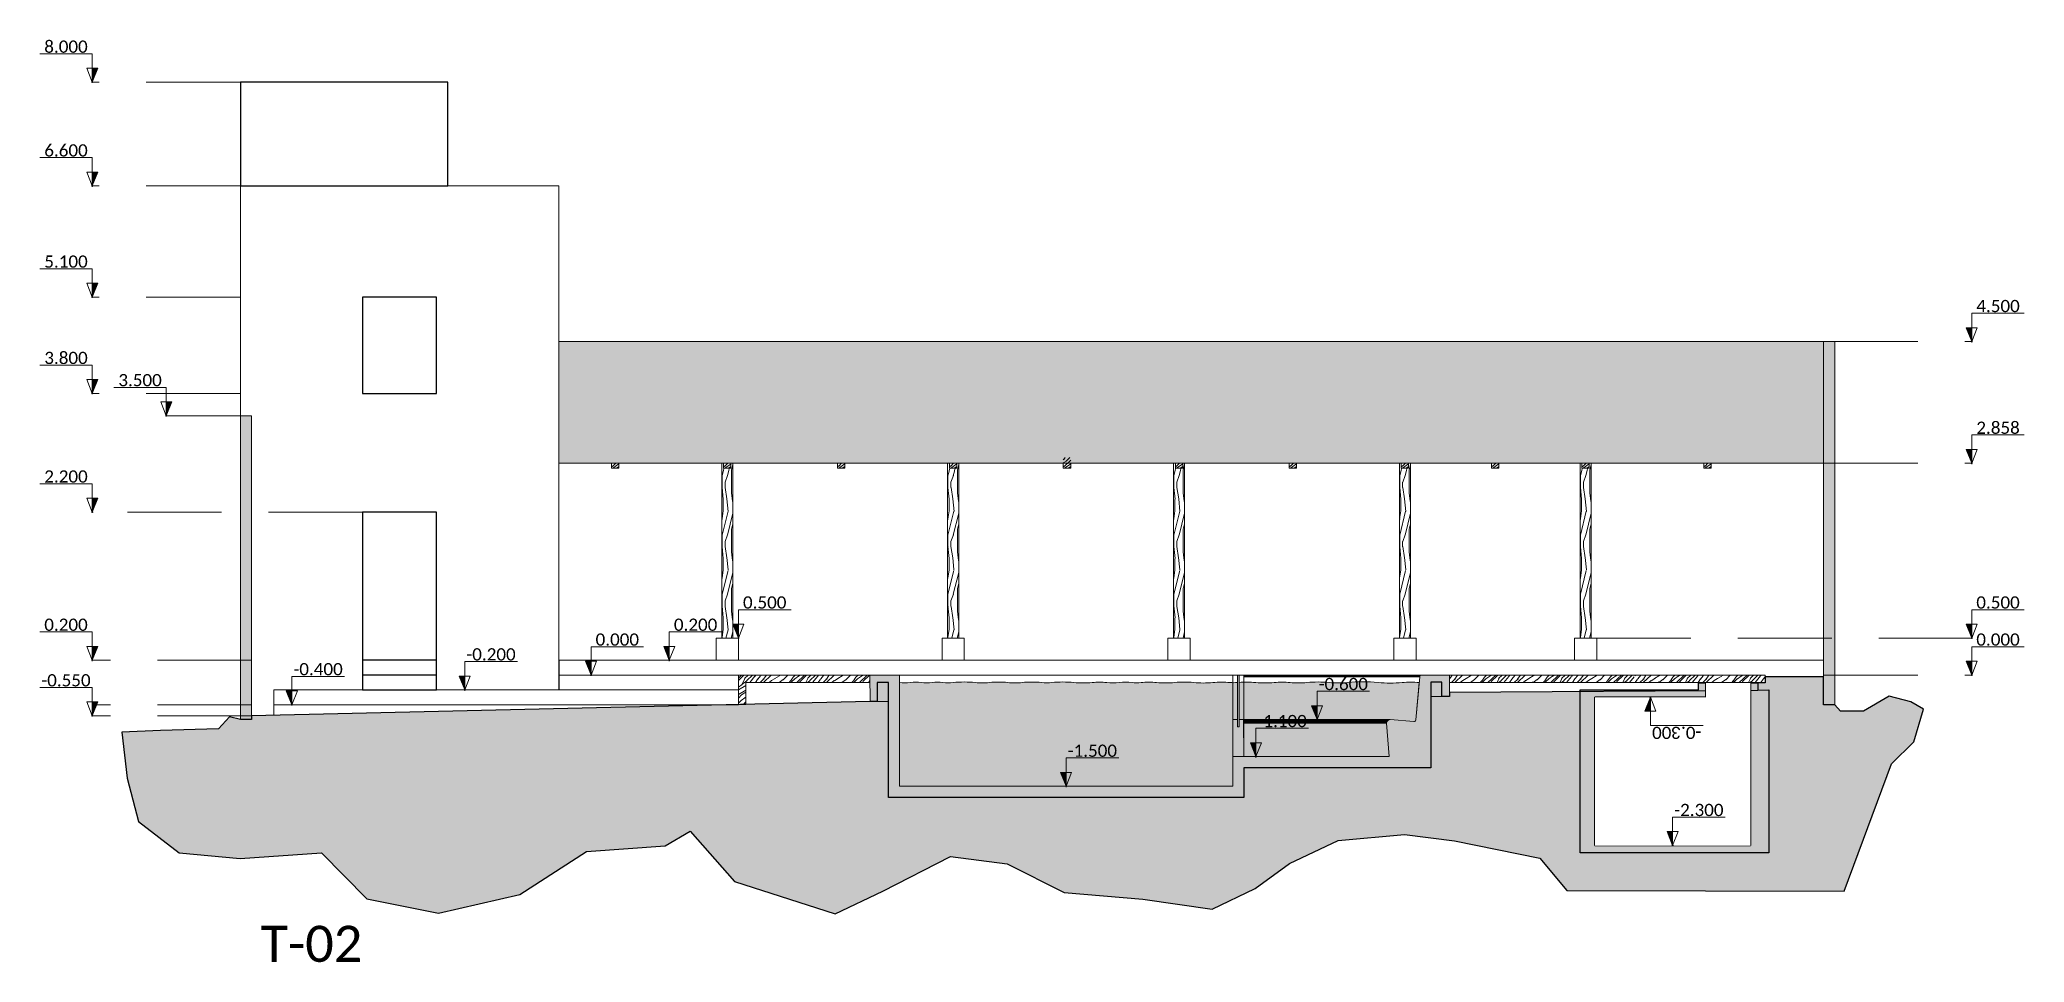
# Model space of a CAD drawing. Header units: metres. Extents: x -197 to 1099, y -24 to 14.
# Drawn here: x 645 to 671.8, y -3.87 to 8.57 of the extents above; entities that cross this region are included whole.
import ezdxf
from ezdxf.enums import TextEntityAlignment as Align

# ---------------------------------------------------------------- set-up
doc = ezdxf.new("R2010")
doc.units = ezdxf.units.M
doc.header["$LTSCALE"] = 0.001
doc.header["$PDMODE"] = 34
doc.header["$PDSIZE"] = 0.01
doc.linetypes.add('HIDDENX2', pattern=[19.05, 12.7, -6.35])
doc.layers.get('0').update_dxf_attribs({"lineweight": 13, "true_color": 0x000000})
doc.layers.get('Defpoints').update_dxf_attribs({"lineweight": 13, "true_color": 0x000000})
for name, color, linetype, lineweight, true_color in [('Jach-Anotaciones-CalidaddeLínea  0.13', 7, 'Continuous', 13, 0x000000), ('Jach-Anotaciones-CalidaddeLínea 0.09', 7, 'Continuous', 9, 0x000000), ('Jach-Anotaciones-Hatch-Lum100%', 7, 'Continuous', 13, 0x000000), ('Jach-Anotaciones-Hatch-Lum20%', 7, 'Continuous', 13, 0xcccccc), ('Jach-Anotaciones-Hatch-Lum50%', 9, 'Continuous', 13, 0x808080), ('Jach-Anotaciones-Hatch-Lum70%', 7, 'Continuous', 13, 0x4d4d4d), ('Jach-Anotaciones-Hatch-Lum80%', 250, 'Continuous', 13, 0x333333), ('Jach-Anotaciones-LineasDetalle0.09mm', 7, 'Continuous', 15, 0x000000), ('JACH-Anotaciones-Textos-Lum75% @ 0.075', 7, 'Continuous', 13, 0x404040), ('JACH-Arq-Lineas-Proyeccion Niveles cortes', 9, 'HIDDENX2', 13, 0x808080), ('JACH-Arq-Muros01-Carga', 7, 'Continuous', 25, 0x000000)]:
    doc.layers.add(name, color=color, linetype=linetype, lineweight=lineweight, true_color=true_color)
doc.layers.add('PDF_Geometry', color=7, linetype='Continuous', true_color=0x4b4b4b)
doc.styles.add('00e-Annotative-Titulos-JACH(6.5mm)', font='calibri.ttf', dxfattribs={"height": 6.5})
doc.styles.add('02a-Calibri-JACH(1.8mm)', font='calibri.ttf', dxfattribs={"height": 2.2})
pattern_1 = [(0, (169.421, 45.032), (0, 6.985), [5.08, -1.905]), (90, (169.421, 45.032), (-6.985, 4e-16), [5.08, -1.905])]
pattern_2 = [(45, (1047.71936, 0.63215), (-0.4242641, 0.4242641), [0.12, -0.48]), (53.9726, (1047.9527, 0.407294), (2.1213213634, 2.969847486), [0.1154124, -11.4258174]), (50.7105, (1047.923, 0.428507), (3.394118772, 4.242634612), [0.1205988, -5.9093256]), (29.5779, (1047.795723, 0.555786), (5.9396913864, 3.3941177175), [0.1804992, -17.8694262]), (38.6599, (1047.6642, 0.70428), (0.424263336, 0.42426507), [0.1086648, -5.3245656]), (30.0686, (1047.91876, 0.475176), (2.121319648, 1.2727928944), [0.0931452, -9.2213592]), (33.6901, (1047.5242, 0.57276), (0.424264035, 0.42426435), [0.2447532, -2.8146582]), (50.7105, (1047.990885, 0.36911), (3.394118772, 4.242634612), [0.0602994, -5.969625]), (45, (1047.80845, 0.54306), (-0.4242641, 0.4242641), [0.06, -0.54]), (45, (1047.6727, 0.5091), (-0.4242641, 0.4242641), [0.18, -0.42]), (56.3099, (1047.6939, 0.65761), (1.272793197, 2.12131916), [0.061188, -2.9982234]), (47.7263, (1047.80845, 0.458205), (8.0610191202, 8.9095438786), [0.1261428, -12.4881348]), (37.4054, (1047.842392, 0.46669), (3.8183738783, 2.9698511006), [0.0907962, -8.9888502]), (45, (1047.9824, 0.28426), (-0.4242641, 0.4242641), [0.12, -0.48]), (43.8309, (1047.961186, 0.220617), (0.4242638206, 0.4242644723), [0.2940612, -29.11206]), (45, (1047.643, 0.5388), (-0.4242641, 0.4242641), [0.06, -0.54]), (45, (1047.6515, 0.6152), (-0.4242641, 0.4242641), [0.06, -0.54]), (45, (1047.4224, 0.46245), (-0.4242641, 0.4242641), [0.09, -0.51]), (35.5377, (1047.51571, 0.59821), (0.424263937, 0.424264266), [0.1824828, -3.4671744]), (45, (1047.37994, 0.46245), (-0.4242641, 0.4242641), [0.12, -0.48]), (45, (1047.7151, 0.03394), (-0.4242641, 0.4242641), [0.066, -0.534]), (45, (1047.9103, 0.2715), (-0.4242641, 0.4242641), [0.06, -0.54]), (45, (1047.6812, 0.0679), (-0.4242641, 0.4242641), [0.126, -0.474]), (50.4403, (1047.87209, 0.309713), (3.8183787048, 4.6669024159), [0.12657, -12.5304432]), (45, (1047.8424, 0.3479), (-0.4242641, 0.4242641), [0.114, -0.486]), (45, (1047.6133, 0.13576), (-0.4242641, 0.4242641), [0.066, -0.534]), (43.8309, (1047.596319, 0.254558), (0.4242638206, 0.4242644723), [0.2940612, -29.11206]), (45, (1047.5963, 0.3309), (-0.4242641, 0.4242641), [0.06, -0.54]), (45, (1047.54116, 0.3012), (-0.4242641, 0.4242641), [0.06, -0.54]), (45, (1047.7109, 0.47093), (-0.4242641, 0.4242641), [0.12, -0.48]), (45, (1047.61753, 0.39457), (-0.4242641, 0.4242641), [0.06, -0.54]), (45, (1047.48177, 0.3606), (-0.4242641, 0.4242641), [0.12, -0.48]), (64.6538, (1047.77451, 0.296985), (2.9698508897, 6.363958836), [0.0891966, -8.8304436]), (56.3099, (1047.58359, 0.34365), (1.272793197, 2.12131916), [0.061188, -2.9982234]), (56.3099, (1047.77451, 0.49215), (1.272793197, 2.12131916), [0.061188, -2.9982234]), (50.7105, (1047.48601, 0.52609), (3.394118772, 4.242634612), [0.0602994, -5.969625]), (34.6952, (1047.32479, 0.424264), (2.969846221, 2.121322584), [0.0670818, -6.641121]), (33.6901, (1047.76178, 0.08061), (0.424264035, 0.42426435), [0.061188, -2.9982234]), (135, (1047.8127, 0.11455), (-0.4242641, -0.4242641), [0, -0.6]), (31.6076, (1047.48601, 0.263044), (8.9095326123, 5.5154459148), [0.129522, -12.8226924]), (56.3099, (1047.68541, 0.58124), (1.272793197, 2.12131916), [0.061188, -2.9982234]), (55.3048, (1047.9527, 0.313955), (1.697057863, 2.545582644), [0.0670818, -6.641121]), (33.6901, (1047.63875, 0.37335), (0.424264035, 0.42426435), [0.061188, -2.9982234]), (33.6901, (1047.65996, 0.43699), (0.424264035, 0.42426435), [0.061188, -2.9982234]), (26.5651, (1047.52844, 0.22062), (0.42426348, 0.42426448), [0.0758946, -1.8214716]), (30.9638, (1047.43086, 0.41154), (0.424263374, 0.42426443), [0.2473866, -2.2264764]), (28.3008, (1047.48601, 0.52609), (3.818373941, 2.121322985), [0.1879254, -6.076257]), (45, (1047.4648, 0.5473), (-0.4242641, 0.4242641), [0.072, -0.528]), (30.9638, (1047.77027, 0.15698), (0.424263374, 0.42426443), [0.2473866, -2.2264764]), (30.9638, (1047.69814, 0.14425), (0.424263374, 0.42426443), [0.2473866, -2.2264764]), (30.9638, (1047.65996, 0.18243), (0.424263374, 0.42426443), [0.2473866, -2.2264764]), (34.6952, (1047.426613, 0.32244), (2.969846221, 2.121322584), [0.0670818, -6.641121]), (30.9638, (1047.56662, 0.44548), (0.424263374, 0.42426443), [0.123693, -2.35017]), (34.6952, (1047.56238, 0.186676), (2.969846221, 2.121322584), [0.0670818, -6.641121]), (42.6141, (1047.812694, 0.377595), (0.4242635254, 0.4242645661), [0.1441248, -14.268369]), (34.6952, (1047.689657, 0.407294), (2.969846221, 2.121322584), [0.0670818, -6.641121]), (57.5288, (1047.74481, 0.44548), (1.272792705, 2.121320251), [0.055317, -5.4764094]), (34.5626, (1047.583591, 0.165463), (5.5154265403, 3.8183827019), [0.2318364, -22.951773]), (36.8699, (1047.77451, 0.296985), (0.424263943, 0.424263737), [0.0848526, -4.1577876]), (49.7636, (1047.61753, 0.22486), (4.2426442934, 5.0911651756), [0.1444992, -7.0804572]), (45, (1047.7109, 0.33517), (-0.4242641, 0.4242641), [0.186, -0.414]), (29.7449, (1047.37146, 0.377595), (2.121319509, 1.272792796), [0.0684108, -6.7726416]), (35.5377, (1047.81269, 0.11455), (0.424263937, 0.424264266), [0.1824828, -3.4671744]), (25.0169, (1047.634503, 0.11455), (1.6970559375, 0.848528373), [0.0702282, -6.9525912]), (45, (1047.72784, 0.7085), (-0.4242641, 0.4242641), [0.03, -0.57]), (45, (1047.9145, 0.52184), (-0.4242641, 0.4242641), [0.06, -0.54]), (56.3099, (1048.06725, 0.36911), (1.272793197, 2.12131916), [0.061188, -2.9982234]), (45, (1048.02907, 0.4158), (-0.4242641, 0.4242641), [0.108, -0.492]), (28.3008, (1047.799966, 0.636396), (3.818373941, 2.121322985), [0.0626418, -6.2015406]), (33.0207, (1047.893304, 0.551543), (9.7585391335, 6.3634951477), [0.1104042, -20.1303864]), (135, (1048.06725, 0.3691), (-0.4242641, -0.4242641), [0, -0.6]), (45, (1048.1012, 0.42), (-0.4242641, 0.4242641), [0.054, -0.546]), (45, (1048.0206, 0.50063), (-0.4242641, 0.4242641), [0.054, -0.546]), (45, (1047.99937, 0.52184), (-0.4242641, 0.4242641), [0.054, -0.546]), (21.0376, (1047.85512, 0.666095), (4.242635036, 1.69706195), [0.0590934, -5.8502172]), (33.5163, (1047.8042085, 0.717006), (2.54565036602, 1.69699030741), [0.0551028, -39.129315]), (26.5651, (1047.95694, 0.56427), (0.42426348, 0.42426448), [0.0569208, -1.8404448]), (32.4712, (1047.749054, 0.77216), (2.54558438, 1.697056579), [0.055317, -5.4764094])]

msp = doc.modelspace()

# ---------------------------------------------------------------- texts
at = {"layer": 'Defpoints', "color": 1, "ltscale": 100, "style": '00e-Annotative-Titulos-JACH(6.5mm)'}
msp.add_text('T-02', height=0.4875, dxfattribs=at).set_placement((648.66989, -3.62572), align=Align.MIDDLE_CENTER)

# ---------------------------------------------------------------- blocks, each defined once
blk = doc.blocks.new('*U439')
at = {"lineweight": 0, "ltscale": 100}
h = blk.add_hatch(dxfattribs=at)
h.set_pattern_fill('ANGLE', color=256)
h.set_pattern_definition(pattern_1)
h.paths.add_polyline_path([(0, 2.5), (0, 0), (1, 2.5)])
h = blk.add_hatch(color=256, dxfattribs=at)
h.dxf.hatch_style = 1
h.paths.add_polyline_path([(0, 2.5), (0, 0), (1, 2.5)])
for points in [[(0, 5.1), (-9.47, 5.1)], [(0, 5.1), (0, 1.25)]]:
    blk.add_lwpolyline(points, dxfattribs=at)
for points in [[(0, 0), (1, 2.5), (-1, 2.5)], [(0, 2.5), (0, 0), (1, 2.5)]]:
    blk.add_lwpolyline(points, close=True, dxfattribs=at)
blk.add_point((0, 0), dxfattribs=at)
at = {"lineweight": 0, "ltscale": 100, "style": '02a-Calibri-JACH(1.8mm)'}
blk.add_attdef('ALT', text='', height=2.2, dxfattribs=at).set_placement((-4.73, 6.4), align=Align.MIDDLE_CENTER)
blk = doc.blocks.new('*U445')
at = {"lineweight": 0, "ltscale": 100}
h = blk.add_hatch(dxfattribs=at)
h.set_pattern_fill('ANGLE', color=256)
h.set_pattern_definition(pattern_1)
h.paths.add_polyline_path([(0, 2.5), (0, 0), (1, 2.5)])
h = blk.add_hatch(color=256, dxfattribs=at)
h.dxf.hatch_style = 1
h.paths.add_polyline_path([(0, 2.5), (0, 0), (1, 2.5)])
for points in [[(0, 5.1), (-9.47, 5.1)], [(0, 5.1), (0, 1.25)]]:
    blk.add_lwpolyline(points, dxfattribs=at)
for points in [[(0, 0), (1, 2.5), (-1, 2.5)], [(0, 2.5), (0, 0), (1, 2.5)]]:
    blk.add_lwpolyline(points, close=True, dxfattribs=at)
blk.add_point((0, 0), dxfattribs=at)
at = {"lineweight": 0, "ltscale": 100, "style": '02a-Calibri-JACH(1.8mm)'}
blk.add_attdef('ALT', text='', height=2.2, dxfattribs=at).set_placement((-4.73, 6.4), align=Align.MIDDLE_CENTER)
blk = doc.blocks.new('*U446')
at = {"lineweight": 0, "ltscale": 100}
h = blk.add_hatch(dxfattribs=at)
h.set_pattern_fill('ANGLE', color=256)
h.set_pattern_definition(pattern_1)
h.paths.add_polyline_path([(0, 2.5), (0, 0), (1, 2.5)])
h = blk.add_hatch(color=256, dxfattribs=at)
h.dxf.hatch_style = 1
h.paths.add_polyline_path([(0, 2.5), (0, 0), (1, 2.5)])
for points in [[(0, 5.1), (-9.47, 5.1)], [(0, 5.1), (0, 1.25)]]:
    blk.add_lwpolyline(points, dxfattribs=at)
for points in [[(0, 0), (1, 2.5), (-1, 2.5)], [(0, 2.5), (0, 0), (1, 2.5)]]:
    blk.add_lwpolyline(points, close=True, dxfattribs=at)
blk.add_point((0, 0), dxfattribs=at)
at = {"lineweight": 0, "ltscale": 100, "style": '02a-Calibri-JACH(1.8mm)'}
blk.add_attdef('ALT', text='', height=2.2, dxfattribs=at).set_placement((-4.73, 6.4), align=Align.MIDDLE_CENTER)
blk = doc.blocks.new('*U447')
at = {"lineweight": 0, "ltscale": 100}
h = blk.add_hatch(dxfattribs=at)
h.set_pattern_fill('ANGLE', color=256)
h.set_pattern_definition(pattern_1)
h.paths.add_polyline_path([(0, 2.5), (0, 0), (1, 2.5)])
h = blk.add_hatch(color=256, dxfattribs=at)
h.dxf.hatch_style = 1
h.paths.add_polyline_path([(0, 2.5), (0, 0), (1, 2.5)])
for points in [[(0, 5.1), (-9.47, 5.1)], [(0, 5.1), (0, 1.25)]]:
    blk.add_lwpolyline(points, dxfattribs=at)
for points in [[(0, 0), (1, 2.5), (-1, 2.5)], [(0, 2.5), (0, 0), (1, 2.5)]]:
    blk.add_lwpolyline(points, close=True, dxfattribs=at)
blk.add_point((0, 0), dxfattribs=at)
at = {"lineweight": 0, "ltscale": 100, "style": '02a-Calibri-JACH(1.8mm)'}
blk.add_attdef('ALT', text='', height=2.2, dxfattribs=at).set_placement((-4.73, 6.4), align=Align.MIDDLE_CENTER)
blk = doc.blocks.new('*U448')
at = {"lineweight": 0, "ltscale": 100}
h = blk.add_hatch(dxfattribs=at)
h.set_pattern_fill('ANGLE', color=256)
h.set_pattern_definition(pattern_1)
h.paths.add_polyline_path([(0, 2.5), (0, 0), (1, 2.5)])
h = blk.add_hatch(color=256, dxfattribs=at)
h.dxf.hatch_style = 1
h.paths.add_polyline_path([(0, 2.5), (0, 0), (1, 2.5)])
for points in [[(0, 5.1), (-9.47, 5.1)], [(0, 5.1), (0, 1.25)]]:
    blk.add_lwpolyline(points, dxfattribs=at)
for points in [[(0, 0), (1, 2.5), (-1, 2.5)], [(0, 2.5), (0, 0), (1, 2.5)]]:
    blk.add_lwpolyline(points, close=True, dxfattribs=at)
blk.add_point((0, 0), dxfattribs=at)
at = {"lineweight": 0, "ltscale": 100, "style": '02a-Calibri-JACH(1.8mm)'}
blk.add_attdef('ALT', text='', height=2.2, dxfattribs=at).set_placement((-4.73, 6.4), align=Align.MIDDLE_CENTER)
blk = doc.blocks.new('*U449')
at = {"lineweight": 0, "ltscale": 100}
h = blk.add_hatch(dxfattribs=at)
h.set_pattern_fill('ANGLE', color=256)
h.set_pattern_definition(pattern_1)
h.paths.add_polyline_path([(0, 2.5), (0, 0), (1, 2.5)])
h = blk.add_hatch(color=256, dxfattribs=at)
h.dxf.hatch_style = 1
h.paths.add_polyline_path([(0, 2.5), (0, 0), (1, 2.5)])
for points in [[(0, 5.1), (-9.47, 5.1)], [(0, 5.1), (0, 1.25)]]:
    blk.add_lwpolyline(points, dxfattribs=at)
for points in [[(0, 0), (1, 2.5), (-1, 2.5)], [(0, 2.5), (0, 0), (1, 2.5)]]:
    blk.add_lwpolyline(points, close=True, dxfattribs=at)
blk.add_point((0, 0), dxfattribs=at)
at = {"lineweight": 0, "ltscale": 100, "style": '02a-Calibri-JACH(1.8mm)'}
blk.add_attdef('ALT', text='', height=2.2, dxfattribs=at).set_placement((-4.73, 6.4), align=Align.MIDDLE_CENTER)
blk = doc.blocks.new('*U422')
at = {"lineweight": 0, "ltscale": 100}
h = blk.add_hatch(dxfattribs=at)
h.set_pattern_fill('ANGLE', color=256)
h.set_pattern_definition(pattern_1)
h.paths.add_polyline_path([(0, 2.5), (0, 0), (1, 2.5)])
h = blk.add_hatch(color=256, dxfattribs=at)
h.dxf.hatch_style = 1
h.paths.add_polyline_path([(0, 2.5), (0, 0), (1, 2.5)])
for points in [[(0, 5.1), (-9.47, 5.1)], [(0, 5.1), (0, 1.25)]]:
    blk.add_lwpolyline(points, dxfattribs=at)
for points in [[(0, 0), (1, 2.5), (-1, 2.5)], [(0, 2.5), (0, 0), (1, 2.5)]]:
    blk.add_lwpolyline(points, close=True, dxfattribs=at)
blk.add_point((0, 0), dxfattribs=at)
at = {"lineweight": 0, "ltscale": 100, "style": '02a-Calibri-JACH(1.8mm)'}
blk.add_attdef('ALT', text='', height=2.2, dxfattribs=at).set_placement((-4.73, 6.4), align=Align.MIDDLE_CENTER)
blk = doc.blocks.new('*U423')
at = {"lineweight": 0, "ltscale": 100}
h = blk.add_hatch(dxfattribs=at)
h.set_pattern_fill('ANGLE', color=256)
h.set_pattern_definition(pattern_1)
h.paths.add_polyline_path([(0, 2.5), (0, 0), (1, 2.5)])
h = blk.add_hatch(color=256, dxfattribs=at)
h.dxf.hatch_style = 1
h.paths.add_polyline_path([(0, 2.5), (0, 0), (1, 2.5)])
for points in [[(0, 5.1), (-9.47, 5.1)], [(0, 5.1), (0, 1.25)]]:
    blk.add_lwpolyline(points, dxfattribs=at)
for points in [[(0, 0), (1, 2.5), (-1, 2.5)], [(0, 2.5), (0, 0), (1, 2.5)]]:
    blk.add_lwpolyline(points, close=True, dxfattribs=at)
blk.add_point((0, 0), dxfattribs=at)
at = {"lineweight": 0, "ltscale": 100, "style": '02a-Calibri-JACH(1.8mm)'}
blk.add_attdef('ALT', text='', height=2.2, dxfattribs=at).set_placement((-4.73, 6.4), align=Align.MIDDLE_CENTER)
blk = doc.blocks.new('*U424')
at = {"lineweight": 0, "ltscale": 100}
h = blk.add_hatch(dxfattribs=at)
h.set_pattern_fill('ANGLE', color=256)
h.set_pattern_definition(pattern_1)
h.paths.add_polyline_path([(0, 2.5), (0, 0), (1, 2.5)])
h = blk.add_hatch(color=256, dxfattribs=at)
h.dxf.hatch_style = 1
h.paths.add_polyline_path([(0, 2.5), (0, 0), (1, 2.5)])
for points in [[(0, 5.1), (-9.47, 5.1)], [(0, 5.1), (0, 1.25)]]:
    blk.add_lwpolyline(points, dxfattribs=at)
for points in [[(0, 0), (1, 2.5), (-1, 2.5)], [(0, 2.5), (0, 0), (1, 2.5)]]:
    blk.add_lwpolyline(points, close=True, dxfattribs=at)
blk.add_point((0, 0), dxfattribs=at)
at = {"lineweight": 0, "ltscale": 100, "style": '02a-Calibri-JACH(1.8mm)'}
blk.add_attdef('ALT', text='', height=2.2, dxfattribs=at).set_placement((-4.73, 6.4), align=Align.MIDDLE_CENTER)
blk = doc.blocks.new('*U425')
at = {"lineweight": 0, "ltscale": 100}
h = blk.add_hatch(dxfattribs=at)
h.set_pattern_fill('ANGLE', color=256)
h.set_pattern_definition(pattern_1)
h.paths.add_polyline_path([(0, 2.5), (0, 0), (1, 2.5)])
h = blk.add_hatch(color=256, dxfattribs=at)
h.dxf.hatch_style = 1
h.paths.add_polyline_path([(0, 2.5), (0, 0), (1, 2.5)])
for points in [[(0, 5.1), (-9.47, 5.1)], [(0, 5.1), (0, 1.25)]]:
    blk.add_lwpolyline(points, dxfattribs=at)
for points in [[(0, 0), (1, 2.5), (-1, 2.5)], [(0, 2.5), (0, 0), (1, 2.5)]]:
    blk.add_lwpolyline(points, close=True, dxfattribs=at)
blk.add_point((0, 0), dxfattribs=at)
at = {"lineweight": 0, "ltscale": 100, "style": '02a-Calibri-JACH(1.8mm)'}
blk.add_attdef('ALT', text='', height=2.2, dxfattribs=at).set_placement((-4.73, 6.4), align=Align.MIDDLE_CENTER)
blk = doc.blocks.new('*U426')
at = {"lineweight": 0, "ltscale": 100}
h = blk.add_hatch(dxfattribs=at)
h.set_pattern_fill('ANGLE', color=256)
h.set_pattern_definition(pattern_1)
h.paths.add_polyline_path([(0, 2.5), (0, 0), (1, 2.5)])
h = blk.add_hatch(color=256, dxfattribs=at)
h.dxf.hatch_style = 1
h.paths.add_polyline_path([(0, 2.5), (0, 0), (1, 2.5)])
for points in [[(0, 5.1), (-9.47, 5.1)], [(0, 5.1), (0, 1.25)]]:
    blk.add_lwpolyline(points, dxfattribs=at)
for points in [[(0, 0), (1, 2.5), (-1, 2.5)], [(0, 2.5), (0, 0), (1, 2.5)]]:
    blk.add_lwpolyline(points, close=True, dxfattribs=at)
blk.add_point((0, 0), dxfattribs=at)
at = {"lineweight": 0, "ltscale": 100, "style": '02a-Calibri-JACH(1.8mm)'}
blk.add_attdef('ALT', text='', height=2.2, dxfattribs=at).set_placement((-4.73, 6.4), align=Align.MIDDLE_CENTER)
blk = doc.blocks.new('*U450')
at = {"lineweight": 0, "ltscale": 100}
h = blk.add_hatch(dxfattribs=at)
h.set_pattern_fill('ANGLE', color=256)
h.set_pattern_definition(pattern_1)
h.paths.add_polyline_path([(0, 2.5), (0, 0), (1, 2.5)])
h = blk.add_hatch(color=256, dxfattribs=at)
h.dxf.hatch_style = 1
h.paths.add_polyline_path([(0, 2.5), (0, 0), (1, 2.5)])
for points in [[(0, 5.1), (-9.47, 5.1)], [(0, 5.1), (0, 1.25)]]:
    blk.add_lwpolyline(points, dxfattribs=at)
for points in [[(0, 0), (1, 2.5), (-1, 2.5)], [(0, 2.5), (0, 0), (1, 2.5)]]:
    blk.add_lwpolyline(points, close=True, dxfattribs=at)
blk.add_point((0, 0), dxfattribs=at)
at = {"lineweight": 0, "ltscale": 100, "style": '02a-Calibri-JACH(1.8mm)'}
blk.add_attdef('ALT', text='', height=2.2, dxfattribs=at).set_placement((-4.73, 6.4), align=Align.MIDDLE_CENTER)
blk = doc.blocks.new('*U451')
at = {"lineweight": 0, "ltscale": 100}
h = blk.add_hatch(dxfattribs=at)
h.set_pattern_fill('ANGLE', color=256)
h.set_pattern_definition(pattern_1)
h.paths.add_polyline_path([(0, 2.5), (0, 0), (1, 2.5)])
h = blk.add_hatch(color=256, dxfattribs=at)
h.dxf.hatch_style = 1
h.paths.add_polyline_path([(0, 2.5), (0, 0), (1, 2.5)])
for points in [[(0, 5.1), (-9.47, 5.1)], [(0, 5.1), (0, 1.25)]]:
    blk.add_lwpolyline(points, dxfattribs=at)
for points in [[(0, 0), (1, 2.5), (-1, 2.5)], [(0, 2.5), (0, 0), (1, 2.5)]]:
    blk.add_lwpolyline(points, close=True, dxfattribs=at)
blk.add_point((0, 0), dxfattribs=at)
at = {"lineweight": 0, "ltscale": 100, "style": '02a-Calibri-JACH(1.8mm)'}
blk.add_attdef('ALT', text='', height=2.2, dxfattribs=at).set_placement((-4.73, 6.4), align=Align.MIDDLE_CENTER)
blk = doc.blocks.new('*U452')
at = {"lineweight": 0, "ltscale": 100}
h = blk.add_hatch(dxfattribs=at)
h.set_pattern_fill('ANGLE', color=256)
h.set_pattern_definition(pattern_1)
h.paths.add_polyline_path([(0, 2.5), (0, 0), (1, 2.5)])
h = blk.add_hatch(color=256, dxfattribs=at)
h.dxf.hatch_style = 1
h.paths.add_polyline_path([(0, 2.5), (0, 0), (1, 2.5)])
for points in [[(0, 5.1), (-9.47, 5.1)], [(0, 5.1), (0, 1.25)]]:
    blk.add_lwpolyline(points, dxfattribs=at)
for points in [[(0, 0), (1, 2.5), (-1, 2.5)], [(0, 2.5), (0, 0), (1, 2.5)]]:
    blk.add_lwpolyline(points, close=True, dxfattribs=at)
blk.add_point((0, 0), dxfattribs=at)
at = {"lineweight": 0, "ltscale": 100, "style": '02a-Calibri-JACH(1.8mm)'}
blk.add_attdef('ALT', text='', height=2.2, dxfattribs=at).set_placement((-4.73, 6.4), align=Align.MIDDLE_CENTER)
blk = doc.blocks.new('*U460')
at = {"lineweight": 0, "ltscale": 100}
h = blk.add_hatch(dxfattribs=at)
h.set_pattern_fill('ANGLE', color=256)
h.set_pattern_definition(pattern_1)
h.paths.add_polyline_path([(0, 2.5), (0, 0), (1, 2.5)])
h = blk.add_hatch(color=256, dxfattribs=at)
h.dxf.hatch_style = 1
h.paths.add_polyline_path([(0, 2.5), (0, 0), (1, 2.5)])
for points in [[(0, 5.1), (-9.47, 5.1)], [(0, 5.1), (0, 1.25)]]:
    blk.add_lwpolyline(points, dxfattribs=at)
for points in [[(0, 0), (1, 2.5), (-1, 2.5)], [(0, 2.5), (0, 0), (1, 2.5)]]:
    blk.add_lwpolyline(points, close=True, dxfattribs=at)
blk.add_point((0, 0), dxfattribs=at)
at = {"lineweight": 0, "ltscale": 100, "style": '02a-Calibri-JACH(1.8mm)'}
blk.add_attdef('ALT', text='', height=2.2, dxfattribs=at).set_placement((-4.73, 6.4), align=Align.MIDDLE_CENTER)
blk = doc.blocks.new('*U461')
at = {"lineweight": 0, "ltscale": 100}
h = blk.add_hatch(dxfattribs=at)
h.set_pattern_fill('ANGLE', color=256)
h.set_pattern_definition(pattern_1)
h.paths.add_polyline_path([(0, 2.5), (0, 0), (1, 2.5)])
h = blk.add_hatch(color=256, dxfattribs=at)
h.dxf.hatch_style = 1
h.paths.add_polyline_path([(0, 2.5), (0, 0), (1, 2.5)])
for points in [[(0, 5.1), (-9.47, 5.1)], [(0, 5.1), (0, 1.25)]]:
    blk.add_lwpolyline(points, dxfattribs=at)
for points in [[(0, 0), (1, 2.5), (-1, 2.5)], [(0, 2.5), (0, 0), (1, 2.5)]]:
    blk.add_lwpolyline(points, close=True, dxfattribs=at)
blk.add_point((0, 0), dxfattribs=at)
at = {"lineweight": 0, "ltscale": 100, "style": '02a-Calibri-JACH(1.8mm)'}
blk.add_attdef('ALT', text='', height=2.2, dxfattribs=at).set_placement((-4.73, 6.4), align=Align.MIDDLE_CENTER)
blk = doc.blocks.new('*U462')
at = {"lineweight": 0, "ltscale": 100}
h = blk.add_hatch(dxfattribs=at)
h.set_pattern_fill('ANGLE', color=256)
h.set_pattern_definition(pattern_1)
h.paths.add_polyline_path([(0, 2.5), (0, 0), (1, 2.5)])
h = blk.add_hatch(color=256, dxfattribs=at)
h.dxf.hatch_style = 1
h.paths.add_polyline_path([(0, 2.5), (0, 0), (1, 2.5)])
for points in [[(0, 5.1), (-9.47, 5.1)], [(0, 5.1), (0, 1.25)]]:
    blk.add_lwpolyline(points, dxfattribs=at)
for points in [[(0, 0), (1, 2.5), (-1, 2.5)], [(0, 2.5), (0, 0), (1, 2.5)]]:
    blk.add_lwpolyline(points, close=True, dxfattribs=at)
blk.add_point((0, 0), dxfattribs=at)
at = {"lineweight": 0, "ltscale": 100, "style": '02a-Calibri-JACH(1.8mm)'}
blk.add_attdef('ALT', text='', height=2.2, dxfattribs=at).set_placement((-4.73, 6.4), align=Align.MIDDLE_CENTER)
blk = doc.blocks.new('*U463')
at = {"lineweight": 0, "ltscale": 100}
h = blk.add_hatch(dxfattribs=at)
h.set_pattern_fill('ANGLE', color=256)
h.set_pattern_definition(pattern_1)
h.paths.add_polyline_path([(0, 2.5), (0, 0), (1, 2.5)])
h = blk.add_hatch(color=256, dxfattribs=at)
h.dxf.hatch_style = 1
h.paths.add_polyline_path([(0, 2.5), (0, 0), (1, 2.5)])
for points in [[(0, 5.1), (-9.47, 5.1)], [(0, 5.1), (0, 1.25)]]:
    blk.add_lwpolyline(points, dxfattribs=at)
for points in [[(0, 0), (1, 2.5), (-1, 2.5)], [(0, 2.5), (0, 0), (1, 2.5)]]:
    blk.add_lwpolyline(points, close=True, dxfattribs=at)
blk.add_point((0, 0), dxfattribs=at)
at = {"lineweight": 0, "ltscale": 100, "style": '02a-Calibri-JACH(1.8mm)'}
blk.add_attdef('ALT', text='', height=2.2, dxfattribs=at).set_placement((-4.73, 6.4), align=Align.MIDDLE_CENTER)
blk = doc.blocks.new('*U464')
at = {"lineweight": 0, "ltscale": 100}
h = blk.add_hatch(dxfattribs=at)
h.set_pattern_fill('ANGLE', color=256)
h.set_pattern_definition(pattern_1)
h.paths.add_polyline_path([(0, 2.5), (0, 0), (1, 2.5)])
h = blk.add_hatch(color=256, dxfattribs=at)
h.dxf.hatch_style = 1
h.paths.add_polyline_path([(0, 2.5), (0, 0), (1, 2.5)])
for points in [[(0, 5.1), (-9.47, 5.1)], [(0, 5.1), (0, 1.25)]]:
    blk.add_lwpolyline(points, dxfattribs=at)
for points in [[(0, 0), (1, 2.5), (-1, 2.5)], [(0, 2.5), (0, 0), (1, 2.5)]]:
    blk.add_lwpolyline(points, close=True, dxfattribs=at)
blk.add_point((0, 0), dxfattribs=at)
at = {"lineweight": 0, "ltscale": 100, "style": '02a-Calibri-JACH(1.8mm)'}
blk.add_attdef('ALT', text='', height=2.2, dxfattribs=at).set_placement((-4.73, 6.4), align=Align.MIDDLE_CENTER)
blk = doc.blocks.new('*U453')
at = {"lineweight": 0, "ltscale": 100}
h = blk.add_hatch(dxfattribs=at)
h.set_pattern_fill('ANGLE', color=256)
h.set_pattern_definition(pattern_1)
h.paths.add_polyline_path([(0, 2.5), (0, 0), (1, 2.5)])
h = blk.add_hatch(color=256, dxfattribs=at)
h.dxf.hatch_style = 1
h.paths.add_polyline_path([(0, 2.5), (0, 0), (1, 2.5)])
for points in [[(0, 5.1), (-9.47, 5.1)], [(0, 5.1), (0, 1.25)]]:
    blk.add_lwpolyline(points, dxfattribs=at)
for points in [[(0, 0), (1, 2.5), (-1, 2.5)], [(0, 2.5), (0, 0), (1, 2.5)]]:
    blk.add_lwpolyline(points, close=True, dxfattribs=at)
blk.add_point((0, 0), dxfattribs=at)
at = {"lineweight": 0, "ltscale": 100, "style": '02a-Calibri-JACH(1.8mm)'}
blk.add_attdef('ALT', text='', height=2.2, dxfattribs=at).set_placement((-4.73, 6.4), align=Align.MIDDLE_CENTER)
blk = doc.blocks.new('*U466')
at = {"lineweight": 0, "ltscale": 100}
h = blk.add_hatch(dxfattribs=at)
h.set_pattern_fill('ANGLE', color=256)
h.set_pattern_definition(pattern_1)
h.paths.add_polyline_path([(0, 2.5), (0, 0), (1, 2.5)])
h = blk.add_hatch(color=256, dxfattribs=at)
h.dxf.hatch_style = 1
h.paths.add_polyline_path([(0, 2.5), (0, 0), (1, 2.5)])
for points in [[(0, 5.1), (-9.47, 5.1)], [(0, 5.1), (0, 1.25)]]:
    blk.add_lwpolyline(points, dxfattribs=at)
for points in [[(0, 0), (1, 2.5), (-1, 2.5)], [(0, 2.5), (0, 0), (1, 2.5)]]:
    blk.add_lwpolyline(points, close=True, dxfattribs=at)
blk.add_point((0, 0), dxfattribs=at)
at = {"lineweight": 0, "ltscale": 100, "style": '02a-Calibri-JACH(1.8mm)'}
blk.add_attdef('ALT', text='', height=2.2, dxfattribs=at).set_placement((-4.73, 6.4), align=Align.MIDDLE_CENTER)
blk = doc.blocks.new('*U467')
at = {"lineweight": 0, "ltscale": 100}
h = blk.add_hatch(dxfattribs=at)
h.set_pattern_fill('ANGLE', color=256)
h.set_pattern_definition(pattern_1)
h.paths.add_polyline_path([(0, 2.5), (0, 0), (1, 2.5)])
h = blk.add_hatch(color=256, dxfattribs=at)
h.dxf.hatch_style = 1
h.paths.add_polyline_path([(0, 2.5), (0, 0), (1, 2.5)])
for points in [[(0, 5.1), (-9.47, 5.1)], [(0, 5.1), (0, 1.25)]]:
    blk.add_lwpolyline(points, dxfattribs=at)
for points in [[(0, 0), (1, 2.5), (-1, 2.5)], [(0, 2.5), (0, 0), (1, 2.5)]]:
    blk.add_lwpolyline(points, close=True, dxfattribs=at)
blk.add_point((0, 0), dxfattribs=at)
at = {"lineweight": 0, "ltscale": 100, "style": '02a-Calibri-JACH(1.8mm)'}
blk.add_attdef('ALT', text='', height=2.2, dxfattribs=at).set_placement((-4.73, 6.4), align=Align.MIDDLE_CENTER)

# ---------------------------------------------------------------- hatches: boundary and pattern name
at = {"layer": 'Jach-Anotaciones-Hatch-Lum100%', "ltscale": 100}
h = msp.add_hatch(color=256, dxfattribs=at)
h.dxf.hatch_style = 1
h.paths.add_polyline_path([(669.0894, 4.5), (669.23936, 4.5), (669.23936, -0.4), (669.0894, -0.4)])
h = msp.add_hatch(color=256, dxfattribs=at)
h.dxf.hatch_style = 1
h.paths.add_polyline_path([(647.71041, 3.5), (647.86037, 3.5), (647.86037, -0.6), (647.71041, -0.6)])
h = msp.add_hatch(color=256, dxfattribs=at)
h.dxf.hatch_style = 1
edge = h.paths.add_edge_path()
edge.add_line((664.03537, -0.28745), (664.03537, 0))
edge.add_line((664.03537, 0), (663.66027, -0.00001))
edge.add_arc((663.66027, -0.02501), 0.025, 90, 175)
edge.add_line((663.63537, -0.02283), (663.58226, -0.60532))
edge.add_arc((663.55735, -0.60312), 0.025, 264.962024, 354.962024, ccw=False)
edge.add_line((663.55516, -0.62802), (663.23737, -0.60001))
edge.add_arc((663.23737, -0.65001), 0.05, 90, 180)
edge.add_line((663.18737, -0.65001), (663.22199, -1.10001))
edge.add_line((663.22199, -1.10001), (661.11037, -1.10001))
edge.add_line((661.11037, -1.10001), (661.11037, -1.5))
edge.add_line((661.11037, -1.5), (656.61037, -1.5))
edge.add_line((656.61037, -1.5), (656.61037, 0))
edge.add_line((656.61037, 0), (656.21037, 0))
edge.add_line((656.21037, 0), (656.2163, -0.35808))
edge.add_line((656.2163, -0.35808), (656.46037, -0.35821))
edge.add_line((656.46037, -0.35821), (656.46037, -1.65))
edge.add_line((656.46037, -1.65), (661.26037, -1.65))
edge.add_line((661.26037, -1.65), (661.26037, -1.25001))
edge.add_line((661.26037, -1.25001), (663.78537, -1.25001))
edge.add_line((663.78537, -1.25001), (663.78537, -0.28745))
edge.add_line((663.78537, -0.28745), (663.93537, -0.28745))
edge.add_line((663.93537, -0.28745), (664.03537, -0.28745))
h = msp.add_hatch(color=256, dxfattribs=at)
h.dxf.hatch_style = 1
h.paths.add_polyline_path([(661.11037, -1.10001), (661.26037, -1.10001), (661.26037, -0.60001), (661.19787, -0.60001), (661.19787, -0.70001), (661.17287, -0.70001), (661.17287, -0.60001), (661.11037, -0.60001)])
edge = h.paths.add_edge_path()
edge.add_line((661.11037, -1.10001), (661.11037, -0.00001))
h = msp.add_hatch(color=256, dxfattribs=at)
h.dxf.hatch_style = 1
h.paths.add_polyline_path([(668.20001, -0.1046), (668.20072, -0.20129), (668.35037, -0.1996), (668.35037, -2.3996), (665.80037, -2.3996), (665.80037, -0.1996), (667.40037, -0.1996), (667.40037, -0.1046), (667.50037, -0.1046), (667.50037, -0.2996), (666.00037, -0.2996), (666.00037, -2.2996), (668.10037, -2.2996), (668.10037, -0.2996), (668.10037, -0.1046)])
at = {"layer": 'Jach-Anotaciones-Hatch-Lum20%', "ltscale": 100}
h = msp.add_hatch(color=256, dxfattribs=at)
h.dxf.hatch_style = 1
edge = h.paths.add_edge_path()
edge.add_line((661.17287, -0.1), (661.17287, -0.60001))
edge.add_line((661.17287, -0.60001), (661.11037, -0.60001))
edge.add_line((661.11037, -0.60001), (661.11037, -1.5))
edge.add_line((661.11037, -1.5), (656.61037, -1.5))
edge.add_line((656.61037, -1.5), (656.61037, -0.1))
edge.add_arc((656.68366, 0.63246), 0.73612, 264.285681, 275.714319)
edge.add_arc((656.83102, -0.84009), 0.74379, 84.285681, 95.714319, ccw=False)
edge.add_arc((656.97778, 0.62659), 0.73022, 264.285681, 275.714319)
edge.add_arc((657.12299, -0.82455), 0.72816, 84.285681, 95.714319, ccw=False)
edge.add_arc((657.26536, 0.59822), 0.70171, 264.285681, 275.714319)
edge.add_arc((657.48483, -1.59508), 1.50255, 84.285681, 95.714319, ccw=False)
edge.add_arc((657.72967, 0.85169), 0.95645, 264.285681, 275.714319)
edge.add_arc((657.9493, -1.34319), 1.2494, 84.285681, 95.714319, ccw=False)
edge.add_arc((658.17024, 0.86473), 0.96955, 264.285681, 275.714319)
edge.add_arc((658.39914, -1.42274), 1.32935, 84.285681, 95.714319, ccw=False)
edge.add_arc((658.60017, 0.58625), 0.68967, 264.285681, 275.714319)
edge.add_arc((658.81613, -1.57194), 1.47929, 84.285681, 95.714319, ccw=False)
edge.add_arc((659.08838, 1.14873), 1.25496, 264.285681, 275.714319)
edge.add_arc((659.31086, -1.07466), 0.97953, 84.285681, 95.714319, ccw=False)
edge.add_arc((659.49298, 0.74536), 0.84958, 264.285681, 275.714319)
edge.add_arc((659.66416, -0.96526), 0.86958, 84.285681, 95.714319, ccw=False)
edge.add_arc((659.81145, 0.50668), 0.60971, 264.285681, 275.714319)
edge.add_arc((659.97765, -1.15423), 1.05949, 84.285681, 95.714319, ccw=False)
edge.add_arc((660.20655, 1.13326), 1.23942, 264.285681, 275.714319)
edge.add_arc((660.45635, -1.36308), 1.26939, 84.285681, 95.714319, ccw=False)
edge.add_arc((660.71211, 1.19293), 1.29938, 264.285681, 275.714319)
edge.add_arc((660.95793, -1.26363), 1.16944, 84.285681, 95.714319, ccw=False)
edge.add_arc((661.12362, 0.39217), 0.49463, 264.285681, 275.714319)
h = msp.add_hatch(color=256, dxfattribs=at)
h.dxf.hatch_style = 1
edge = h.paths.add_edge_path()
edge.add_arc((663.51306, -1.25429), 1.16006, 84.285681, 95.714319)
edge.add_arc((663.23523, 1.52221), 1.63031, 264.285681, 275.714319, ccw=False)
edge.add_arc((662.86815, -2.14616), 2.05638, 84.285681, 95.714319)
edge.add_arc((662.53787, 1.15449), 1.26076, 264.285681, 275.714319, ccw=False)
edge.add_arc((662.26232, -1.59915), 1.50663, 84.285681, 95.714319)
edge.add_arc((661.99903, 1.03209), 1.13775, 264.285681, 275.714319, ccw=False)
edge.add_arc((661.77733, -1.18339), 1.0888, 84.285681, 95.714319)
edge.add_arc((661.54488, 1.13962), 1.24581, 264.285681, 275.714319, ccw=False)
edge.add_arc((661.29685, -1.33903), 1.24522, 84.285681, 94.559344)
edge.add_line((661.19787, -0.09775), (661.19787, -0.60001))
edge.add_line((661.19787, -0.60001), (661.25613, -0.60001))
edge.add_line((661.25613, -0.60001), (661.26037, -1.10001))
edge.add_line((661.26037, -1.10001), (663.22199, -1.10001))
edge.add_line((663.22199, -1.10001), (663.18737, -0.65001))
edge.add_arc((663.23737, -0.65001), 0.05, 90, 180, ccw=False)
edge.add_line((663.23737, -0.60001), (663.55516, -0.62802))
edge.add_arc((663.55735, -0.60312), 0.025, 264.962024, 354.962024)
edge.add_line((663.58226, -0.60532), (663.62857, -0.1))
at = {"layer": 'Jach-Anotaciones-Hatch-Lum50%', "ltscale": 100}
h = msp.add_hatch(dxfattribs=at)
h.set_pattern_fill('218', color=256, scale=0.13, pattern_type=2)
h.set_pattern_definition([(0, (330.01717, 0.04875), (0.26, 0.13), [0.0325, -0.2275]), (0, (330.01717, 0.065), (0.26, 0.13), [0.0325, -0.0975]), (0, (330.14717, 0.08125), (0.26, 0.13), [0.0325, -0.2275]), (0, (329.95217, -7e-15), (0.26, 0.13), [0.01625, -0.13, 0.01625, -0.0975]), (45, (329.968415, 0.0325), (0, 0.13), [0.02298097, -0.34471456]), (45, (329.952165, 0.08125), (0, 0.13), [0.016419, -0.35127653]), (45, (329.952165, 0.0975), (0, 0.13), [0.019695, -0.34800053]), (135, (330.114665, 0.0975), (1e-17, 0.13), [0.019695, -0.34800053]), (135, (330.114665, 0.08125), (1e-17, 0.13), [0.016419, -0.35127653]), (135, (330.098415, 0.0325), (1e-17, 0.13), [0.02298097, -0.34471456]), (26.56505, (329.98467, 0.0325), (-7e-12, 0.13), [0.036336105, -0.25435273]), (26.56505, (329.98467, 0.04875), (-7e-12, 0.13), [0.036336105, -0.25435273]), (26.56505, (329.91967, 0.065), (-7e-12, 0.13), [0.036336105, -0.25435273]), (26.56505, (329.91967, 0.08125), (-7e-12, 0.13), [0.036336105, -0.25435273]), (63.434949, (329.952165, -7e-15), (7e-12, 0.13), [0.036336105, -0.54504157]), (63.434949, (329.968415, -7e-15), (7e-12, 0.13), [0.036336105, -0.54504157]), (116.565051, (330.098415, -7e-15), (-7e-12, 0.13), [0.036336105, -0.54504157]), (116.565051, (330.114665, -7e-15), (-7e-12, 0.13), [0.036336105, -0.54504157]), (153.43495, (330.08217, 0.0325), (7e-12, 0.13), [0.036336105, -0.25435273]), (153.43495, (330.08217, 0.04875), (7e-12, 0.13), [0.036336105, -0.25435273]), (153.43495, (330.14717, 0.065), (7e-12, 0.13), [0.036336105, -0.25435273]), (153.43495, (330.14717, 0.08125), (7e-12, 0.13), [0.036336105, -0.25435273]), (82.8749837, (329.952165, -7e-15), (6e-14, 0.13), [0.13101166, -1.96517535]), (97.1250163, (330.114665, -7e-15), (-6e-14, 0.13), [0.13101166, -1.96517535])])
h.paths.add_polyline_path([(652.01181, 4.5), (669.0894, 4.5), (669.0894, 2.85783), (652.01181, 2.85783)])
h = msp.add_hatch(dxfattribs=at)
h.set_pattern_fill('PIETRA4', color=256, angle=15, pattern_type=2)
h.set_pattern_definition([(15, (329.9034, -7e-15), (0.7071068, 1.224745), [0.1, -0.15, 0.05, -0.15, 0.05, -0.5]), (15, (330.3605, 0.226), (0.7071068, 1.224745), [0.05, -0.95]), (15, (330.0578, 0.1967), (0.7071068, 1.224745), [0.05, -0.1, 0.05, -0.8]), (15, (330.5278, 0.3744), (0.7071068, 1.224745), [0.1, -0.9]), (15, (330.6115, 0.4485), (0.7071068, 1.224745), [0.05, -0.95]), (15, (330.2958, 0.4675), (0.7071068, 1.224745), [0.1, -0.9]), (15, (329.7999, 0.3864), (0.7071068, 1.224745), [0.05, -0.1, 0.05, -0.25, 0.15, -0.4]), (15, (330.4502, 0.6641), (0.7071068, 1.224745), [0.1, -0.9]), (15, (329.8577, 0.5571), (0.7071068, 1.224745), [0.1, -0.05, 0.05, -0.4, 0.05, -0.35]), (15, (329.7964, 0.5925), (0.7071068, 1.224745), [0.05, -0.95]), (15, (330.1216, 0.7314), (0.7071068, 1.224745), [0.05, -0.05, 0.05, -0.85]), (15, (329.9637, 0.7409), (0.7071068, 1.224745), [0.05, -0.95]), (15, (330.5786, 0.9574), (0.7071068, 1.224745), [0.05, -0.95]), (15, (330.131, 0.8892), (0.7071068, 1.224745), [0.05, -0.4, 0.05, -0.5]), (15, (330.1181, 0.9375), (0.7071068, 1.224745), [0.1, -0.9]), (15, (330.2983, 1.0376), (0.7071068, 1.224745), [0.1, -0.9]), (15, (329.7058, 0.9306), (0.7071068, 1.224745), [0.05, -0.6, 0.1, -0.25]), (105, (329.7869, 0.4347), (-1.224745, 0.7071068), [0.2, -0.2, 0.1, -0.5]), (105, (329.8352, 0.4476), (-1.224745, 0.7071068), [0.05, -0.35, 0.1, -0.5]), (105, (329.9482, 0.2191), (-1.224745, 0.7071068), [0.15, -0.85]), (105, (329.9965, 0.232), (-1.224745, 0.7071068), [0.1, -0.9]), (105, (330.0837, 0.1001), (-1.224745, 0.7071068), [0.05, -0.6, 0.05, -0.05, 0.1, -0.15]), (105, (330.1803, 0.1259), (-1.224745, 0.7071068), [0.05, -0.35, 0.05, -0.55]), (105, (330.125, 0.5253), (-1.224745, 0.7071068), [0.1, -0.15, 0.05, -0.05, 0.1, -0.55]), (105, (330.2251, 0.345), (-1.224745, 0.7071068), [0.1, -0.55, 0.05, -0.3]), (105, (330.3251, 0.1648), (-1.224745, 0.7071068), [0.05, -0.05, 0.1, -0.8]), (105, (330.2535, 0.8185), (-1.224745, 0.7071068), [0.05, -0.95]), (105, (330.3018, 0.8314), (-1.224745, 0.7071068), [0.1, -0.1, 0.05, -0.05, 0.1, -0.6]), (105, (330.4666, 0.4097), (-1.224745, 0.7071068), [0.05, -0.05, 0.05, -0.1, 0.05, -0.7]), (105, (330.5209, 0.7866), (-1.224745, 0.7071068), [0.2, -0.8]), (105, (330.595, 0.703), (-1.224745, 0.7071068), [0.2, -0.15, 0.1, -0.55]), (105, (330.7469, 0.3295), (-1.224745, 0.7071068), [0.05, -0.15, 0.1, -0.7]), (105, (330.7693, 0.4391), (-1.224745, 0.7071068), [0.15, -0.85]), (60, (330.2898, 0.1035), (-0.258819, 0.9659258), [0.07071, -1.3435036]), (60, (330.8081, 0.2942), (-0.258819, 0.9659258), [0.07071, -1.2020836, 0.07071, -0.07071]), (60, (330.1673, 0.17424), (-0.258819, 0.9659258), [0.07071, -0.56568, 0.07071, -0.7071136]), (60, (330.4088, 0.23894), (-0.258819, 0.9659258), [0.07071, -1.1313736, 0.07071, -0.14142]), (60, (330.4571, 0.2519), (-0.258819, 0.9659258), [0.14142, -0.56568, 0.14142, -0.5656936]), (60, (330.1897, 0.2838), (-0.258819, 0.9659258), [0.0707, -0.6364, 0.0707, -0.0707, 0.0707, -0.4950136]), (60, (330.65975, 0.4615), (-0.258819, 0.9659258), [0.07071, -0.07071, 0.07071, -1.2020836]), (60, (329.97066, 0.3286), (-0.258819, 0.9659258), [0.07071, -0.84852, 0.07071, -0.4242736]), (60, (330.7175, 0.63225), (-0.258819, 0.9659258), [0.0707, -0.0707, 0.0707, -0.28284, 0.0707, -0.8485736]), (60, (330.09914, 0.62185), (-0.258819, 0.9659258), [0.07071, -1.3435036]), (60, (329.8447, 0.60544), (-0.258819, 0.9659258), [0.141421, -1.2727926]), (60, (329.72224, 0.67615), (-0.258819, 0.9659258), [0.07071, -0.07071, 0.07071, -1.2020836]), (60, (330.2147, 0.9634), (-0.258819, 0.9659258), [0.07071, -1.3435036]), (60, (330.4786, 1.1376), (-0.258819, 0.9659258), [0.07071, -1.3435036]), (150, (330.3122, 0.21306), (-0.258819, 0.9659258), [0.07071, -1.3435036]), (150, (330.3605, 0.226), (-0.258819, 0.9659258), [0.07071, -1.3435036]), (150, (330.0578, 0.19665), (-0.258819, 0.9659258), [0.07071, -0.28284, 0.14142, -0.9192436]), (150, (329.8646, 0.1449), (-0.258819, 0.9659258), [0.07071, -1.3435036]), (150, (330.4536, 0.458), (-0.258819, 0.9659258), [0.07071, -0.5656854, 0.07071, -0.7071082]), (150, (330.5019, 0.47095), (-0.258819, 0.9659258), [0.0707, -0.4243, 0.0707, -0.4242, 0.0707, -0.3536136]), (150, (329.9094, 0.36396), (-0.258819, 0.9659258), [0.07071, -1.3435036]), (150, (330.6692, 0.6193), (-0.258819, 0.9659258), [0.1414, -0.35355, 0.0707, -0.0707, 0.0707, -0.7071636]), (150, (330.00255, 0.59596), (-0.258819, 0.9659258), [0.07071, -1.3435036]), (150, (330.3889, 0.6995), (-0.258819, 0.9659258), [0.141421, -1.2727926]), (150, (330.4372, 0.7124), (-0.258819, 0.9659258), [0.07071, -1.3435036]), (150, (330.12155, 0.7314), (-0.258819, 0.9659258), [0.07071, -1.3435036]), (150, (329.79295, 0.7986), (-0.258819, 0.9659258), [0.07071, -1.3435036]), (150, (330.5657, 1.0057), (-0.258819, 0.9659258), [0.07071, -1.3435036]), (41.56505, (330, 0.0259), (0.9659258, 0.25881905), [0.1118, -2.124268]), (41.56505, (329.87753, 0.0966), (0.9659258, 0.25881905), [0.1118, -2.124268]), (41.56505, (329.8646, 0.1449), (0.9659258, 0.25881905), [0.1118, -2.124268]), (41.56505, (330.10607, 0.2096), (0.9659258, 0.25881905), [0.1118, -2.124268]), (41.56505, (330.006, 0.38984), (0.9659258, 0.25881905), [0.1118, -2.124268]), (41.56505, (329.99307, 0.43813), (0.9659258, 0.25881905), [0.1118, -2.124268]), (41.56505, (330.1345, 0.6831), (0.9659258, 0.25881905), [0.1118, -2.124268]), (41.56505, (330.16985, 0.7443), (0.9659258, 0.25881905), [0.1118, -2.124268]), (41.56505, (329.7576, 0.7374), (0.9659258, 0.25881905), [0.1118, -2.124268]), (41.56505, (330.04738, 0.81503), (0.9659258, 0.25881905), [0.1118, -2.124268]), (78.43495, (330.72445, 0.22), (-0.25881905, 0.9659258), [0.1118, -2.124268]), (78.43495, (330.44415, 0.3002), (-0.25881905, 0.9659258), [0.1118, -2.124268]), (78.43495, (330.27338, 0.35795), (-0.25881905, 0.9659258), [0.1118, -2.124268]), (78.43495, (330.37944, 0.54166), (-0.25881905, 0.9659258), [0.1118, -2.124268]), (78.43495, (330.42774, 0.5546), (-0.25881905, 0.9659258), [0.1118, -2.124268]), (78.43495, (330.05084, 0.6089), (-0.25881905, 0.9659258), [0.1118, -2.124268]), (78.43495, (329.9413, 0.6313), (-0.25881905, 0.9659258), [0.1118, -2.124268]), (78.43495, (330.2759, 0.92803), (-0.25881905, 0.9659258), [0.1118, -2.124268]), (78.43495, (329.86366, 0.9211), (-0.25881905, 0.9659258), [0.1118, -2.124268]), (131.56505, (329.7964, 0.5925), (-0.25881905, 0.9659258), [0.1118, -2.124268]), (131.56505, (330.37598, 0.7478), (-0.25881905, 0.9659258), [0.1118, -2.124268]), (131.56505, (329.7352, 0.62785), (-0.25881905, 0.9659258), [0.1118, -2.124268]), (131.56505, (330.4691, 0.9798), (-0.25881905, 0.9659258), [0.1118, -2.124268]), (131.56505, (329.8283, 0.85986), (-0.25881905, 0.9659258), [0.1118, -2.124268]), (131.56505, (330.00855, 0.9599), (-0.25881905, 0.9659258), [0.1118, -2.124268]), (168.43495, (330.2898, 0.10353), (-0.9659258, -0.25881904), [0.1118, -2.124268]), (168.43495, (330.0707, 0.14836), (-0.9659258, -0.25881904), [0.1118, -2.124268]), (168.43495, (330.73393, 0.37783), (-0.9659258, -0.25881904), [0.1118, -2.124268]), (168.43495, (330.61145, 0.44854), (-0.9659258, -0.25881904), [0.1118, -2.124268]), (168.43495, (330.1992, 0.4416), (-0.9659258, -0.25881904), [0.1118, -2.124268]), (168.43495, (329.94478, 0.4252), (-0.9659258, -0.25881904), [0.1118, -2.124268]), (168.43495, (330.23455, 0.50284), (-0.9659258, -0.25881904), [0.1118, -2.124268]), (168.43495, (330.0638, 0.5606), (-0.9659258, -0.25881904), [0.1118, -2.124268]), (168.43495, (329.9991, 0.8021), (-0.9659258, -0.25881904), [0.1118, -2.124268]), (168.43495, (329.65754, 0.91763), (-0.9659258, -0.25881904), [0.1118, -2.124268]), (168.43495, (330.2371, 1.0729), (-0.9659258, -0.25881904), [0.1118, -2.124268]), (168.43495, (330.3337, 1.0988), (-0.9659258, -0.25881904), [0.1118, -2.124268])])
h.paths.add_polyline_path([(660.23541, 0.2), (660.53541, 0.2), (660.53541, 0.50002), (660.23541, 0.50002)])
h = msp.add_hatch(dxfattribs=at)
h.set_pattern_fill('WOOD_01', color=256, scale=0.6, angle=45, pattern_type=2)
h.set_pattern_definition(pattern_2)
h.paths.add_polyline_path([(656.21037, -0.1), (656.21037, 0), (654.43541, 0), (654.43538, -0.39898), (654.53541, -0.39668), (654.53541, -0.1)])
h = msp.add_hatch(dxfattribs=at)
h.set_pattern_fill('WOOD_01', color=256, scale=0.6, angle=45, pattern_type=2)
h.set_pattern_definition(pattern_2)
h.paths.add_polyline_path([(664.03537, 0), (668.30037, 0), (668.30037, -0.1), (664.03537, -0.1)])
at = {"layer": 'Jach-Anotaciones-Hatch-Lum70%', "ltscale": 100}
h = msp.add_hatch(color=256, dxfattribs=at)
h.dxf.hatch_style = 1
h.paths.add_polyline_path([(661.17287, -0.70001), (661.19787, -0.70001), (661.19787, 0), (661.17287, 0)])
at = {"layer": 'Jach-Anotaciones-Hatch-Lum80%', "ltscale": 100}
h = msp.add_hatch(dxfattribs=at)
h.set_pattern_fill('EARTH', color=256, scale=0.03, angle=45, double=1)
h.set_pattern_definition([(45, (1047.74905, 0), (0, 0.26940768), [0.1905, -0.1905]), (45, (1047.69854, 0.05051), (0, 0.26940768), [0.1905, -0.1905]), (45, (1047.64803, 0.10103), (0, 0.26940768), [0.1905, -0.1905]), (135, (1047.64803, 0.1347), (-0.26940768, 0), [0.1905, -0.1905]), (135, (1047.69854, 0.18522), (-0.26940768, 0), [0.1905, -0.1905]), (135, (1047.74905, 0.23573), (-0.26940768, 0), [0.1905, -0.1905])])
h.paths.add_polyline_path([(669.0894, -0.025), (668.30037, -0.025), (668.30037, -0.1046), (668.20002, -0.1103), (668.20072, -0.20629), (664.03537, -0.23472), (664.03537, -0.28745), (663.93537, -0.28745), (663.93537, -0.09487), (663.78537, -0.09651), (663.78537, -1.25001), (661.26037, -1.25001), (661.26037, -1.65), (656.46037, -1.65), (656.46037, -0.1), (656.31037, -0.1), (656.31037, -0.35821), (656.21037, -0.35821), (647.86037, -0.55), (647.86037, -0.6), (647.71041, -0.6), (647.56206, -0.56181), (647.41372, -0.72363), (646.63013, -0.7476), (646.10917, -0.76889), (646.18152, -1.39077), (646.33347, -1.97649), (646.88338, -2.3959), (647.70823, -2.47544), (648.80805, -2.3959), (649.41583, -3.01778), (650.38541, -3.21302), (651.48521, -2.95993), (652.38243, -2.38144), (653.44606, -2.30189), (653.78471, -2.10638), (654.38365, -2.78668), (655.74394, -3.22055), (656.38791, -2.91684), (657.2996, -2.44682), (658.06657, -2.54805), (658.83354, -2.9313), (659.89717, -3.02531), (660.83418, -3.15603), (661.41303, -2.88125), (661.87611, -2.54138), (662.53455, -2.23044), (663.43177, -2.1509), (664.10468, -2.23768), (665.25514, -2.46907), (665.62415, -2.90528), (669.36876, -2.91325), (670.0055, -1.1957), (670.30939, -0.89922), (670.43963, -0.45812), (670.26847, -0.3593), (669.97655, -0.28457), (669.62944, -0.48497), (669.31811, -0.48497), (669.23936, -0.4), (669.0894, -0.4)])

# ---------------------------------------------------------------- linework, layer by layer
at = {"layer": 'Jach-Anotaciones-CalidaddeLínea  0.13', "ltscale": 100}
for points in [[(647.71041, 0.2), (647.71041, 6.6), (652.01181, 6.6), (652.01181, 0.2)], [(652.01181, 0), (665.80041, 0)], [(656.61037, 0), (663.63537, 0)], [(648.16037, -0.2), (654.43541, -0.2)], [(648.16037, -0.2), (648.16037, -0.54371)], [(648.16037, -0.4), (654.43541, -0.4)]]:
    msp.add_lwpolyline(points, dxfattribs=at)
for points in [[(652.01181, 4.5), (669.0894, 4.5), (669.0894, 2.85783), (652.01181, 2.85783)], [(669.0894, 4.5), (669.23936, 4.5), (669.23936, -0.4), (669.0894, -0.4)], [(647.71041, 3.5), (647.86037, 3.5), (647.86037, -0.6), (647.71041, -0.6)], [(652.01181, 2.85783), (669.0894, 2.85783), (669.0894, 0.2), (652.01181, 0.2)], [(664.03537, 0), (668.30037, 0), (668.30037, -0.1), (664.03537, -0.1)]]:
    msp.add_lwpolyline(points, close=True, dxfattribs=at)
at = {"layer": 'Jach-Anotaciones-CalidaddeLínea  0.13'}
msp.add_lwpolyline([(656.21037, -0.1), (656.21037, 0), (654.43541, 0), (654.43538, -0.39898), (654.53541, -0.39668), (654.53541, -0.1)], close=True, dxfattribs=at)
at = {"layer": 'Jach-Anotaciones-CalidaddeLínea  0.13', "ltscale": 100}
msp.add_lwpolyline([(664.03537, -0.28745), (664.03537, 0), (663.66027, -0.00001, 0.38887873), (663.63537, -0.02283), (663.58226, -0.60532, -0.41421356), (663.55516, -0.62802), (663.23737, -0.60001, 0.41421356), (663.18737, -0.65001), (663.22199, -1.10001), (661.11037, -1.10001), (661.11037, -1.5), (656.61037, -1.5), (656.61037, 0), (656.21037, 0), (656.2163, -0.35808), (656.46037, -0.35821), (656.46037, -1.65), (661.26037, -1.65), (661.26037, -1.25001), (663.78537, -1.25001), (663.78537, -0.28745), (663.93537, -0.28745)], format="xyb", close=True, dxfattribs=at)
at = {"layer": 'Jach-Anotaciones-CalidaddeLínea 0.09', "ltscale": 100}
for points in [[(661.17287, -0.70001), (661.19787, -0.70001), (661.19787, 0), (661.17287, 0)], [(661.11037, -1.10001), (661.26037, -1.10001), (661.26037, -0.60001), (661.19787, -0.60001), (661.19787, -0.70001), (661.17287, -0.70001), (661.17287, -0.60001), (661.11037, -0.60001)]]:
    msp.add_lwpolyline(points, close=True, dxfattribs=at)
for points in [[(661.11037, -1.10001), (661.11037, -0.00001)], [(663.66027, -0.00001), (661.23537, -0.00001)], [(661.26037, -1.10001), (661.26037, -0.00001)], [(663.64629, -0.00428), (661.26037, -0.00428)], [(663.64084, -0.00928), (661.26037, -0.00928)], [(663.63709, -0.01564), (661.26037, -0.01564)], [(663.63537, -0.02283), (661.26037, -0.02283)], [(663.23737, -0.60001), (661.26037, -0.60001)], [(663.22192, -0.60246), (661.26037, -0.60246)], [(663.20798, -0.60956), (661.26037, -0.60956)], [(663.19692, -0.62062), (661.26037, -0.62062)], [(663.18981, -0.63456), (661.26037, -0.63456)], [(663.18737, -0.65001), (661.26037, -0.65001)]]:
    msp.add_lwpolyline(points, dxfattribs=at)
msp.add_lwpolyline([(663.66027, -0.00001, 0.38887873), (663.63537, -0.02283), (663.58226, -0.60532, -0.41421356), (663.55516, -0.62802), (663.23737, -0.60001, 0.41421356), (663.18737, -0.65001), (663.22199, -1.10001)], format="xyb", dxfattribs=at)
at = {"layer": 'Jach-Anotaciones-LineasDetalle0.09mm', "ltscale": 100}
for points in [[(661.17287, -0.1), (661.17287, -0.60001), (661.11037, -0.60001), (661.11037, -1.5), (656.61037, -1.5), (656.61037, -0.1, 0.04990822), (656.75696, -0.1, -0.04990822), (656.90507, -0.1, 0.04990822), (657.05049, -0.1, -0.04990822), (657.19549, -0.1, 0.04990822), (657.33523, -0.1, -0.04990822), (657.63444, -0.1, 0.04990822), (657.8249, -0.1, -0.04990822), (658.0737, -0.1, 0.04990822), (658.26678, -0.1, -0.04990822), (658.5315, -0.1, 0.04990822), (658.66884, -0.1, -0.04990822), (658.96342, -0.1, 0.04990822), (659.21333, -0.1, -0.04990822), (659.40839, -0.1, 0.04990822), (659.57757, -0.1, -0.04990822), (659.75074, -0.1, 0.04990822), (659.87216, -0.1, -0.04990822), (660.08314, -0.1, 0.04990822), (660.32995, -0.1, -0.04990822), (660.58274, -0.1, 0.04990822), (660.84149, -0.1, -0.04990822), (661.07437, -0.1, 0.04990822)], [(663.62857, -0.1, 0.04990822), (663.39756, -0.1, -0.04990822), (663.0729, -0.1, 0.04990822), (662.6634, -0.1, -0.04990822), (662.41234, -0.1, 0.04990822), (662.11231, -0.1, -0.04990822), (661.88574, -0.1, 0.04990822), (661.66892, -0.1, -0.04990822), (661.42084, -0.1, 0.04485737), (661.19787, -0.09775), (661.19787, -0.60001), (661.25613, -0.60001), (661.26037, -1.10001), (663.22199, -1.10001), (663.18737, -0.65001, -0.41421356), (663.23737, -0.60001), (663.55516, -0.62802, 0.41421356), (663.58226, -0.60532)]]:
    msp.add_lwpolyline(points, format="xyb", close=True, dxfattribs=at)
at = {"layer": 'JACH-Arq-Lineas-Proyeccion Niveles cortes', "ltscale": 100}
for points in [[(647.71041, 8), (645.71041, 8)], [(647.71041, 6.6), (645.71041, 6.6)], [(647.71041, 5.1), (645.71041, 5.1)], [(669.0894, 4.5), (671.0894, 4.5)], [(647.71041, 3.8), (645.71041, 3.8)], [(647.71041, 3.5), (646.71041, 3.5)], [(669.0894, 2.85783), (671.0894, 2.85783)], [(649.36041, 2.2), (645.71041, 2.2)], [(647.86037, 0.2), (645.71041, 0.2)], [(669.0894, 0), (671.0894, 0)], [(647.86037, -0.4), (645.71041, -0.4)], [(647.86037, -0.55), (645.71041, -0.55)]]:
    msp.add_lwpolyline(points, dxfattribs=at)
at = {"layer": 'JACH-Arq-Muros01-Carga', "ltscale": 100}
for points in [[(647.71041, 6.6), (650.51041, 6.6), (650.51041, 8), (647.71041, 8)], [(649.36041, 3.8), (650.36041, 3.8), (650.36041, 5.1), (649.36041, 5.1)], [(649.36041, -0.2), (650.36041, -0.2), (650.36041, 2.2), (649.36041, 2.2)], [(668.20001, -0.1046), (668.20072, -0.20129), (668.35037, -0.1996), (668.35037, -2.3996), (665.80037, -2.3996), (665.80037, -0.1996), (667.40037, -0.1996), (667.40037, -0.1046), (667.50037, -0.1046), (667.50037, -0.2996), (666.00037, -0.2996), (666.00037, -2.2996), (668.10037, -2.2996), (668.10037, -0.2996), (668.10037, -0.1046)], [(667.50037, -0.1046), (668.10037, -0.1046), (668.10037, -2.2996), (666.00037, -2.2996), (666.00037, -0.2996), (667.50037, -0.2996)]]:
    msp.add_lwpolyline(points, close=True, dxfattribs=at)
for points in [[(650.36041, 0.2), (649.36041, 0.2)], [(650.36041, 0), (649.36041, 0)], [(652.01181, 0.2), (652.01181, -0.2)]]:
    msp.add_lwpolyline(points, dxfattribs=at)
at = {"layer": 'PDF_Geometry', "ltscale": 100}
msp.add_lwpolyline([(669.0894, -0.025), (668.30037, -0.025), (668.30037, -0.1046), (668.20002, -0.1103), (668.20072, -0.20629), (664.03537, -0.23472), (664.03537, -0.28745), (663.93537, -0.28745), (663.93537, -0.09487), (663.78537, -0.09651), (663.78537, -1.25001), (661.26037, -1.25001), (661.26037, -1.65), (656.46037, -1.65), (656.46037, -0.1), (656.31037, -0.1), (656.31037, -0.35821), (656.21037, -0.35821), (647.86037, -0.55), (647.86037, -0.6), (647.71041, -0.6), (647.56206, -0.56181), (647.41372, -0.72363), (646.63013, -0.7476), (646.10917, -0.76889), (646.18152, -1.39077), (646.33347, -1.97649), (646.88338, -2.3959), (647.70823, -2.47544), (648.80805, -2.3959), (649.41583, -3.01778), (650.38541, -3.21302), (651.48521, -2.95993), (652.38243, -2.38144), (653.44606, -2.30189), (653.78471, -2.10638), (654.38365, -2.78668), (655.74394, -3.22055), (656.38791, -2.91684), (657.2996, -2.44682), (658.06657, -2.54805), (658.83354, -2.9313), (659.89717, -3.02531), (660.83418, -3.15603), (661.41303, -2.88125), (661.87611, -2.54138), (662.53455, -2.23044), (663.43177, -2.1509), (664.10468, -2.23768), (665.25514, -2.46907), (665.62415, -2.90528), (669.36876, -2.91325), (670.0055, -1.1957), (670.30939, -0.89922), (670.43963, -0.45812), (670.26847, -0.3593), (669.97655, -0.28457), (669.62944, -0.48497), (669.31811, -0.48497), (669.23936, -0.4), (669.0894, -0.4)], close=True, dxfattribs=at)

# ---------------------------------------------------------------- block references
at = {"layer": 'JACH-Anotaciones-Textos-Lum75% @ 0.075', "ltscale": 100, "xscale": 0.075, "yscale": 0.075, "zscale": 0.075}
for name, p, values in [('*U453', (645.71041, 8), {'ALT': '8.000'}), ('*U461', (645.71041, 6.6), {'ALT': '6.600'}), ('*U464', (645.71041, 5.1), {'ALT': '5.100'}), ('*U463', (645.71041, 3.8), {'ALT': '3.800'}), ('*U462', (646.71041, 3.5), {'ALT': '3.500'}), ('*U460', (645.71041, 2.2), {'ALT': '2.200'}), ('*U445', (645.71041, 0.2), {'ALT': '0.200'}), ('*U439', (645.71041, -0.55), {'ALT': '-0.550'})]:
    msp.add_blockref(name, p, dxfattribs=at).add_auto_attribs(values)
at = {"layer": 'JACH-Anotaciones-Textos-Lum75% @ 0.075', "ltscale": 100}
ref = msp.add_blockref('*U448', (671.0894, 4.5), dxfattribs=dict(at, xscale=-0.075, yscale=0.075, zscale=0.075))
ref.add_attrib('ALT', '4.500', dxfattribs={"layer": '0', "lineweight": 0, "ltscale": 100, "height": 0.165, "style": '02a-Calibri-JACH(1.8mm)'}).set_placement((671.44436, 4.98006), align=Align.MIDDLE_CENTER)
ref = msp.add_blockref('*U447', (671.0894, 2.85783), dxfattribs=dict(at, xscale=-0.075, yscale=0.075, zscale=0.075))
ref.add_attrib('ALT', '2.858', dxfattribs={"layer": '0', "lineweight": 0, "ltscale": 100, "height": 0.165, "style": '02a-Calibri-JACH(1.8mm)'}).set_placement((671.44436, 3.33789), align=Align.MIDDLE_CENTER)
ref = msp.add_blockref('*U423', (671.0894, 0.50002), dxfattribs=dict(at, xscale=-0.075, yscale=0.075, zscale=0.075))
ref.add_attrib('ALT', '0.500', dxfattribs={"layer": '0', "lineweight": 0, "ltscale": 100, "height": 0.165, "style": '02a-Calibri-JACH(1.8mm)'}).set_placement((671.44436, 0.98008), align=Align.MIDDLE_CENTER)
ref = msp.add_blockref('*U425', (652.44521, 0), dxfattribs=dict(at, xscale=-0.075, yscale=0.075, zscale=0.075))
ref.add_attrib('ALT', '0.000', dxfattribs={"layer": '0', "lineweight": 0, "ltscale": 100, "height": 0.165, "style": '02a-Calibri-JACH(1.8mm)'}).set_placement((652.80017, 0.48006), align=Align.MIDDLE_CENTER)
ref = msp.add_blockref('*U446', (671.0894, 0), dxfattribs=dict(at, xscale=-0.075, yscale=0.075, zscale=0.075))
ref.add_attrib('ALT', '0.000', dxfattribs={"layer": '0', "lineweight": 0, "ltscale": 100, "height": 0.165, "style": '02a-Calibri-JACH(1.8mm)'}).set_placement((671.44436, 0.48006), align=Align.MIDDLE_CENTER)
ref = msp.add_blockref('*U449', (650.74019, -0.2), dxfattribs=dict(at, xscale=-0.075, yscale=0.075, zscale=0.075))
ref.add_attrib('ALT', '-0.200', dxfattribs={"layer": '0', "lineweight": 0, "ltscale": 100, "height": 0.165, "style": '02a-Calibri-JACH(1.8mm)'}).set_placement((651.09515, 0.28006), align=Align.MIDDLE_CENTER)
ref = msp.add_blockref('*U422', (648.40497, -0.4), dxfattribs=dict(at, xscale=-0.075, yscale=0.075, zscale=0.075))
ref.add_attrib('ALT', '-0.400', dxfattribs={"layer": '0', "lineweight": 0, "ltscale": 100, "height": 0.165, "style": '02a-Calibri-JACH(1.8mm)'}).set_placement((648.75993, 0.08006), align=Align.MIDDLE_CENTER)
ref = msp.add_blockref('*U451', (662.24887, -0.60001), dxfattribs=dict(at, xscale=-0.075, yscale=0.075, zscale=0.075))
ref.add_attrib('ALT', '-0.600', dxfattribs={"layer": '0', "lineweight": 0, "ltscale": 100, "height": 0.165, "style": '02a-Calibri-JACH(1.8mm)'}).set_placement((662.60383, -0.11995), align=Align.MIDDLE_CENTER)
ref = msp.add_blockref('*U452', (661.42344, -1.10001), dxfattribs=dict(at, xscale=-0.075, yscale=0.075, zscale=0.075))
ref.add_attrib('ALT', '-1.100', dxfattribs={"layer": '0', "lineweight": 0, "ltscale": 100, "height": 0.165, "style": '02a-Calibri-JACH(1.8mm)'}).set_placement((661.7784, -0.61995), align=Align.MIDDLE_CENTER)
ref = msp.add_blockref('*U450', (658.86037, -1.5), dxfattribs=dict(at, xscale=-0.075, yscale=0.075, zscale=0.075))
ref.add_attrib('ALT', '-1.500', dxfattribs={"layer": '0', "lineweight": 0, "ltscale": 100, "height": 0.165, "style": '02a-Calibri-JACH(1.8mm)'}).set_placement((659.21533, -1.01994), align=Align.MIDDLE_CENTER)

msp.set_redraw_order([(e.dxf.handle, doc.entitydb.next_handle()) for e in msp.query("TEXT MTEXT ATTDEF DIMENSION ARC_DIMENSION")])  # texts and dimensions are drawn at this point

# ---------------------------------------------------------------- next in the draw order: wipeouts: each hides what was drawn before it
at = {"ltscale": 100}
for points, layer in [([(652.72291, 2.79057), (652.82291, 2.79057), (652.82291, 2.85783), (652.72291, 2.85783)], 'Jach-Anotaciones-CalidaddeLínea  0.13'), ([(654.21041, 2.85783), (654.36041, 2.85783), (654.36041, 0.50002), (654.21041, 0.50002)], 'Jach-Anotaciones-CalidaddeLínea  0.13'), ([(655.77291, 2.79057), (655.87291, 2.79057), (655.87291, 2.85783), (655.77291, 2.85783)], 'Jach-Anotaciones-CalidaddeLínea  0.13'), ([(657.26041, 2.75572), (657.41041, 2.75572), (657.41041, 0.50002), (657.26041, 0.50002)], 'Jach-Anotaciones-CalidaddeLínea  0.13'), ([(658.82291, 2.79057), (658.92291, 2.79057), (658.92291, 2.85783), (658.82291, 2.85783)], 'Jach-Anotaciones-CalidaddeLínea  0.13'), ([(660.31041, 2.85783), (660.46041, 2.85783), (660.46041, 0.50002), (660.31041, 0.50002)], 'Jach-Anotaciones-CalidaddeLínea  0.13'), ([(661.87291, 2.79057), (661.97291, 2.79057), (661.97291, 2.85783), (661.87291, 2.85783)], 'Jach-Anotaciones-CalidaddeLínea  0.13'), ([(663.36041, 2.85783), (663.51041, 2.85783), (663.51041, 0.50002), (663.36041, 0.50002)], 'Jach-Anotaciones-CalidaddeLínea  0.13'), ([(664.60541, 2.79057), (664.70541, 2.79057), (664.70541, 2.85783), (664.60541, 2.85783)], 'Jach-Anotaciones-CalidaddeLínea  0.13'), ([(665.80041, 2.85783), (665.95041, 2.85783), (665.95041, 0.50002), (665.80041, 0.50002)], 'Jach-Anotaciones-CalidaddeLínea  0.13'), ([(667.4699, 2.79057), (667.5699, 2.79057), (667.5699, 2.85783), (667.4699, 2.85783)], 'Jach-Anotaciones-CalidaddeLínea  0.13'), ([(667.50037, -0.1046), (668.10037, -0.1046), (668.10037, -2.2996), (666.00037, -2.2996), (666.00037, -0.2996), (667.50037, -0.2996)], 'JACH-Arq-Muros01-Carga')]:
    msp.add_wipeout(points, dxfattribs=at).dxf.layer = layer

# ---------------------------------------------------------------- next in the draw order: hatches: boundary and pattern name
at = {"layer": 'Jach-Anotaciones-Hatch-Lum50%', "ltscale": 100}
h = msp.add_hatch(dxfattribs=at)
h.set_pattern_fill('WOOD_01', color=256, scale=0.6, angle=45, pattern_type=2)
h.set_pattern_definition([(45, (328.3612, 0.6879), (-0.4242641, 0.4242641), [0.12, -0.48]), (53.9726, (328.594562, 0.463012), (2.1213213634, 2.969847486), [0.1154124, -11.4258174]), (50.7105, (328.564864, 0.484225), (3.394118772, 4.242634612), [0.1205988, -5.9093256]), (29.5779, (328.437584, 0.611504), (5.9396913864, 3.3941177175), [0.1804992, -17.8694262]), (38.6599, (328.30606, 0.76), (0.424263336, 0.42426507), [0.1086648, -5.3245656]), (30.0686, (328.56062, 0.530894), (2.121319648, 1.2727928944), [0.0931452, -9.2213592]), (33.6901, (328.16606, 0.62847), (0.424264035, 0.42426435), [0.2447532, -2.8146582]), (50.7105, (328.632746, 0.42483), (3.394118772, 4.242634612), [0.0602994, -5.969625]), (45, (328.4503, 0.5988), (-0.4242641, 0.4242641), [0.06, -0.54]), (45, (328.31455, 0.56484), (-0.4242641, 0.4242641), [0.18, -0.42]), (56.3099, (328.33576, 0.71333), (1.272793197, 2.12131916), [0.061188, -2.9982234]), (47.7263, (328.450312, 0.513924), (8.0610191202, 8.9095438786), [0.1261428, -12.4881348]), (37.4054, (328.484253, 0.52241), (3.8183738783, 2.9698511006), [0.0907962, -8.9888502]), (45, (328.62426, 0.34), (-0.4242641, 0.4242641), [0.12, -0.48]), (43.8309, (328.603047, 0.276336), (0.4242638206, 0.4242644723), [0.2940612, -29.11206]), (45, (328.28485, 0.59453), (-0.4242641, 0.4242641), [0.06, -0.54]), (45, (328.29333, 0.6709), (-0.4242641, 0.4242641), [0.06, -0.54]), (45, (328.06423, 0.51817), (-0.4242641, 0.4242641), [0.09, -0.51]), (35.5377, (328.15757, 0.65393), (0.424263937, 0.424264266), [0.1824828, -3.4671744]), (45, (328.0218, 0.51817), (-0.4242641, 0.4242641), [0.12, -0.48]), (45, (328.357, 0.08966), (-0.4242641, 0.4242641), [0.066, -0.534]), (45, (328.55214, 0.32725), (-0.4242641, 0.4242641), [0.06, -0.54]), (45, (328.32303, 0.1236), (-0.4242641, 0.4242641), [0.126, -0.474]), (50.4403, (328.513952, 0.36543), (3.8183787048, 4.666902416), [0.12657, -12.5304432]), (45, (328.48425, 0.4036), (-0.4242641, 0.4242641), [0.114, -0.486]), (45, (328.25515, 0.1915), (-0.4242641, 0.4242641), [0.066, -0.534]), (43.8309, (328.23818, 0.310277), (0.4242638206, 0.4242644723), [0.2940612, -29.11206]), (45, (328.2382, 0.38664), (-0.4242641, 0.4242641), [0.06, -0.54]), (45, (328.183, 0.35695), (-0.4242641, 0.4242641), [0.06, -0.54]), (45, (328.35273, 0.52665), (-0.4242641, 0.4242641), [0.12, -0.48]), (45, (328.2594, 0.4503), (-0.4242641, 0.4242641), [0.06, -0.54]), (45, (328.1236, 0.41634), (-0.4242641, 0.4242641), [0.12, -0.48]), (64.6538, (328.41637, 0.352703), (2.9698508897, 6.363958836), [0.0891966, -8.8304436]), (56.3099, (328.22545, 0.39937), (1.272793197, 2.12131916), [0.061188, -2.9982234]), (56.3099, (328.41637, 0.54786), (1.272793197, 2.12131916), [0.061188, -2.9982234]), (50.7105, (328.12787, 0.581806), (3.394118772, 4.242634612), [0.0602994, -5.969625]), (34.6952, (327.96665, 0.47998), (2.969846221, 2.121322584), [0.0670818, -6.641121]), (33.6901, (328.40364, 0.13633), (0.424264035, 0.42426435), [0.061188, -2.9982234]), (135, (328.45455, 0.17027), (-0.4242641, -0.4242641), [0, -0.6]), (31.6076, (328.127872, 0.318762), (8.9095326123, 5.5154459148), [0.129522, -12.8226924]), (56.3099, (328.32728, 0.63696), (1.272793197, 2.12131916), [0.061188, -2.9982234]), (55.3048, (328.59456, 0.369674), (1.697057863, 2.545582644), [0.0670818, -6.641121]), (33.6901, (328.28061, 0.42907), (0.424264035, 0.42426435), [0.061188, -2.9982234]), (33.6901, (328.30182, 0.49271), (0.424264035, 0.42426435), [0.061188, -2.9982234]), (26.5651, (328.1703, 0.27634), (0.42426348, 0.42426448), [0.0758946, -1.8214716]), (30.9638, (328.07272, 0.46725), (0.424263374, 0.42426443), [0.2473866, -2.2264764]), (28.3008, (328.12787, 0.581806), (3.818373941, 2.121322985), [0.1879254, -6.076257]), (45, (328.10666, 0.603), (-0.4242641, 0.4242641), [0.072, -0.528]), (30.9638, (328.41213, 0.2127), (0.424263374, 0.42426443), [0.2473866, -2.2264764]), (30.9638, (328.34, 0.19997), (0.424263374, 0.42426443), [0.2473866, -2.2264764]), (30.9638, (328.30182, 0.23815), (0.424263374, 0.42426443), [0.2473866, -2.2264764]), (34.6952, (328.068475, 0.37816), (2.969846221, 2.121322584), [0.0670818, -6.641121]), (30.9638, (328.20848, 0.5012), (0.424263374, 0.42426443), [0.123693, -2.35017]), (34.6952, (328.20424, 0.242395), (2.969846221, 2.121322584), [0.0670818, -6.641121]), (42.6141, (328.454555, 0.433313), (0.4242635254, 0.424264566), [0.1441248, -14.268369]), (34.6952, (328.33152, 0.46301), (2.969846221, 2.121322584), [0.0670818, -6.641121]), (57.5288, (328.38667, 0.501196), (1.272792705, 2.121320251), [0.055317, -5.4764094]), (34.5626, (328.225452, 0.221181), (5.5154265403, 3.8183827019), [0.2318364, -22.951773]), (36.8699, (328.41637, 0.3527), (0.424263943, 0.424263737), [0.0848526, -4.1577876]), (49.7636, (328.259393, 0.28058), (4.2426442934, 5.0911651756), [0.1444992, -7.0804572]), (45, (328.35273, 0.3909), (-0.4242641, 0.4242641), [0.186, -0.414]), (29.7449, (328.01332, 0.433313), (2.121319509, 1.272792796), [0.0684108, -6.7726416]), (35.5377, (328.454555, 0.17027), (0.424263937, 0.424264266), [0.1824828, -3.4671744]), (25.0169, (328.276364, 0.17027), (1.6970559375, 0.848528373), [0.0702282, -6.9525912]), (45, (328.3697, 0.76424), (-0.4242641, 0.4242641), [0.03, -0.57]), (45, (328.5564, 0.57756), (-0.4242641, 0.4242641), [0.06, -0.54]), (56.3099, (328.70911, 0.42483), (1.272793197, 2.12131916), [0.061188, -2.9982234]), (45, (328.6709, 0.4715), (-0.4242641, 0.4242641), [0.108, -0.492]), (28.3008, (328.441827, 0.692114), (3.818373941, 2.121322985), [0.0626418, -6.2015406]), (33.0207, (328.535165, 0.607262), (9.7585391335, 6.3634951477), [0.1104042, -20.1303864]), (135, (328.7091, 0.4248), (-0.4242641, -0.4242641), [0, -0.6]), (45, (328.74305, 0.47574), (-0.4242641, 0.4242641), [0.054, -0.546]), (45, (328.66244, 0.55635), (-0.4242641, 0.4242641), [0.054, -0.546]), (45, (328.64123, 0.57756), (-0.4242641, 0.4242641), [0.054, -0.546]), (21.0376, (328.49698, 0.72181), (4.242635036, 1.69706195), [0.0590934, -5.8502172]), (33.5163, (328.44607, 0.772725), (2.54565036602, 1.6969903074), [0.0551028, -39.129315]), (26.5651, (328.5988, 0.61999), (0.42426348, 0.42426448), [0.0569208, -1.8404448]), (32.4712, (328.390915, 0.82788), (2.54558438, 1.697056579), [0.055317, -5.4764094])])
h.paths.add_polyline_path([(652.72291, 2.79057), (652.82291, 2.79057), (652.82291, 2.85783), (652.72291, 2.85783)])
h = msp.add_hatch(dxfattribs=at)
h.set_pattern_fill('WOOD_01', color=256, scale=0.6, angle=45, pattern_type=2)
h.set_pattern_definition([(45, (331.4112, 0.6879), (-0.4242641, 0.4242641), [0.12, -0.48]), (53.9726, (331.644562, 0.463012), (2.1213213634, 2.969847486), [0.1154124, -11.4258174]), (50.7105, (331.614864, 0.484225), (3.394118772, 4.242634612), [0.1205988, -5.9093256]), (29.5779, (331.487584, 0.611504), (5.9396913864, 3.3941177175), [0.1804992, -17.8694262]), (38.6599, (331.35606, 0.76), (0.424263336, 0.42426507), [0.1086648, -5.3245656]), (30.0686, (331.61062, 0.530894), (2.121319648, 1.2727928944), [0.0931452, -9.2213592]), (33.6901, (331.21606, 0.62847), (0.424264035, 0.42426435), [0.2447532, -2.8146582]), (50.7105, (331.682746, 0.42483), (3.394118772, 4.242634612), [0.0602994, -5.969625]), (45, (331.5003, 0.5988), (-0.4242641, 0.4242641), [0.06, -0.54]), (45, (331.36455, 0.56484), (-0.4242641, 0.4242641), [0.18, -0.42]), (56.3099, (331.38576, 0.71333), (1.272793197, 2.12131916), [0.061188, -2.9982234]), (47.7263, (331.500312, 0.513924), (8.0610191202, 8.9095438786), [0.1261428, -12.4881348]), (37.4054, (331.534253, 0.52241), (3.8183738783, 2.9698511006), [0.0907962, -8.9888502]), (45, (331.67426, 0.34), (-0.4242641, 0.4242641), [0.12, -0.48]), (43.8309, (331.653047, 0.276336), (0.4242638206, 0.4242644723), [0.2940612, -29.11206]), (45, (331.33485, 0.59453), (-0.4242641, 0.4242641), [0.06, -0.54]), (45, (331.34333, 0.6709), (-0.4242641, 0.4242641), [0.06, -0.54]), (45, (331.11423, 0.51817), (-0.4242641, 0.4242641), [0.09, -0.51]), (35.5377, (331.20757, 0.65393), (0.424263937, 0.424264266), [0.1824828, -3.4671744]), (45, (331.0718, 0.51817), (-0.4242641, 0.4242641), [0.12, -0.48]), (45, (331.407, 0.08966), (-0.4242641, 0.4242641), [0.066, -0.534]), (45, (331.60214, 0.32725), (-0.4242641, 0.4242641), [0.06, -0.54]), (45, (331.37303, 0.1236), (-0.4242641, 0.4242641), [0.126, -0.474]), (50.4403, (331.563952, 0.36543), (3.8183787048, 4.666902416), [0.12657, -12.5304432]), (45, (331.53425, 0.4036), (-0.4242641, 0.4242641), [0.114, -0.486]), (45, (331.30515, 0.1915), (-0.4242641, 0.4242641), [0.066, -0.534]), (43.8309, (331.28818, 0.310277), (0.4242638206, 0.4242644723), [0.2940612, -29.11206]), (45, (331.2882, 0.38664), (-0.4242641, 0.4242641), [0.06, -0.54]), (45, (331.233, 0.35695), (-0.4242641, 0.4242641), [0.06, -0.54]), (45, (331.40273, 0.52665), (-0.4242641, 0.4242641), [0.12, -0.48]), (45, (331.3094, 0.4503), (-0.4242641, 0.4242641), [0.06, -0.54]), (45, (331.1736, 0.41634), (-0.4242641, 0.4242641), [0.12, -0.48]), (64.6538, (331.46637, 0.352703), (2.9698508897, 6.363958836), [0.0891966, -8.8304436]), (56.3099, (331.27545, 0.39937), (1.272793197, 2.12131916), [0.061188, -2.9982234]), (56.3099, (331.46637, 0.54786), (1.272793197, 2.12131916), [0.061188, -2.9982234]), (50.7105, (331.17787, 0.581806), (3.394118772, 4.242634612), [0.0602994, -5.969625]), (34.6952, (331.01665, 0.47998), (2.969846221, 2.121322584), [0.0670818, -6.641121]), (33.6901, (331.45364, 0.13633), (0.424264035, 0.42426435), [0.061188, -2.9982234]), (135, (331.50455, 0.17027), (-0.4242641, -0.4242641), [0, -0.6]), (31.6076, (331.177872, 0.318762), (8.9095326123, 5.5154459148), [0.129522, -12.8226924]), (56.3099, (331.37728, 0.63696), (1.272793197, 2.12131916), [0.061188, -2.9982234]), (55.3048, (331.64456, 0.369674), (1.697057863, 2.545582644), [0.0670818, -6.641121]), (33.6901, (331.33061, 0.42907), (0.424264035, 0.42426435), [0.061188, -2.9982234]), (33.6901, (331.35182, 0.49271), (0.424264035, 0.42426435), [0.061188, -2.9982234]), (26.5651, (331.2203, 0.27634), (0.42426348, 0.42426448), [0.0758946, -1.8214716]), (30.9638, (331.12272, 0.46725), (0.424263374, 0.42426443), [0.2473866, -2.2264764]), (28.3008, (331.17787, 0.581806), (3.818373941, 2.121322985), [0.1879254, -6.076257]), (45, (331.15666, 0.603), (-0.4242641, 0.4242641), [0.072, -0.528]), (30.9638, (331.46213, 0.2127), (0.424263374, 0.42426443), [0.2473866, -2.2264764]), (30.9638, (331.39, 0.19997), (0.424263374, 0.42426443), [0.2473866, -2.2264764]), (30.9638, (331.35182, 0.23815), (0.424263374, 0.42426443), [0.2473866, -2.2264764]), (34.6952, (331.118475, 0.37816), (2.969846221, 2.121322584), [0.0670818, -6.641121]), (30.9638, (331.25848, 0.5012), (0.424263374, 0.42426443), [0.123693, -2.35017]), (34.6952, (331.25424, 0.242395), (2.969846221, 2.121322584), [0.0670818, -6.641121]), (42.6141, (331.504555, 0.433313), (0.4242635254, 0.424264566), [0.1441248, -14.268369]), (34.6952, (331.38152, 0.46301), (2.969846221, 2.121322584), [0.0670818, -6.641121]), (57.5288, (331.43667, 0.501196), (1.272792705, 2.121320251), [0.055317, -5.4764094]), (34.5626, (331.275452, 0.221181), (5.5154265403, 3.8183827019), [0.2318364, -22.951773]), (36.8699, (331.46637, 0.3527), (0.424263943, 0.424263737), [0.0848526, -4.1577876]), (49.7636, (331.309393, 0.28058), (4.2426442934, 5.0911651756), [0.1444992, -7.0804572]), (45, (331.40273, 0.3909), (-0.4242641, 0.4242641), [0.186, -0.414]), (29.7449, (331.06332, 0.433313), (2.121319509, 1.272792796), [0.0684108, -6.7726416]), (35.5377, (331.504555, 0.17027), (0.424263937, 0.424264266), [0.1824828, -3.4671744]), (25.0169, (331.326364, 0.17027), (1.6970559375, 0.848528373), [0.0702282, -6.9525912]), (45, (331.4197, 0.76424), (-0.4242641, 0.4242641), [0.03, -0.57]), (45, (331.6064, 0.57756), (-0.4242641, 0.4242641), [0.06, -0.54]), (56.3099, (331.75911, 0.42483), (1.272793197, 2.12131916), [0.061188, -2.9982234]), (45, (331.7209, 0.4715), (-0.4242641, 0.4242641), [0.108, -0.492]), (28.3008, (331.491827, 0.692114), (3.818373941, 2.121322985), [0.0626418, -6.2015406]), (33.0207, (331.585165, 0.607262), (9.7585391335, 6.3634951477), [0.1104042, -20.1303864]), (135, (331.7591, 0.4248), (-0.4242641, -0.4242641), [0, -0.6]), (45, (331.79305, 0.47574), (-0.4242641, 0.4242641), [0.054, -0.546]), (45, (331.71244, 0.55635), (-0.4242641, 0.4242641), [0.054, -0.546]), (45, (331.69123, 0.57756), (-0.4242641, 0.4242641), [0.054, -0.546]), (21.0376, (331.54698, 0.72181), (4.242635036, 1.69706195), [0.0590934, -5.8502172]), (33.5163, (331.49607, 0.772725), (2.54565036602, 1.6969903074), [0.0551028, -39.129315]), (26.5651, (331.6488, 0.61999), (0.42426348, 0.42426448), [0.0569208, -1.8404448]), (32.4712, (331.440915, 0.82788), (2.54558438, 1.697056579), [0.055317, -5.4764094])])
h.paths.add_polyline_path([(655.77291, 2.79057), (655.87291, 2.79057), (655.87291, 2.85783), (655.77291, 2.85783)])
h = msp.add_hatch(dxfattribs=at)
h.set_pattern_fill('WOOD_01', color=256, scale=0.6, angle=45, pattern_type=2)
h.set_pattern_definition([(45, (334.4612, 0.6879), (-0.4242641, 0.4242641), [0.12, -0.48]), (53.9726, (334.694562, 0.463012), (2.1213213634, 2.969847486), [0.1154124, -11.4258174]), (50.7105, (334.664864, 0.484225), (3.394118772, 4.242634612), [0.1205988, -5.9093256]), (29.5779, (334.537584, 0.611504), (5.9396913864, 3.3941177175), [0.1804992, -17.8694262]), (38.6599, (334.40606, 0.76), (0.424263336, 0.42426507), [0.1086648, -5.3245656]), (30.0686, (334.66062, 0.530894), (2.121319648, 1.2727928944), [0.0931452, -9.2213592]), (33.6901, (334.26606, 0.62847), (0.424264035, 0.42426435), [0.2447532, -2.8146582]), (50.7105, (334.732746, 0.42483), (3.394118772, 4.242634612), [0.0602994, -5.969625]), (45, (334.5503, 0.5988), (-0.4242641, 0.4242641), [0.06, -0.54]), (45, (334.41455, 0.56484), (-0.4242641, 0.4242641), [0.18, -0.42]), (56.3099, (334.43576, 0.71333), (1.272793197, 2.12131916), [0.061188, -2.9982234]), (47.7263, (334.550312, 0.513924), (8.0610191202, 8.9095438786), [0.1261428, -12.4881348]), (37.4054, (334.584253, 0.52241), (3.8183738783, 2.9698511006), [0.0907962, -8.9888502]), (45, (334.72426, 0.34), (-0.4242641, 0.4242641), [0.12, -0.48]), (43.8309, (334.703047, 0.276336), (0.4242638206, 0.4242644723), [0.2940612, -29.11206]), (45, (334.38485, 0.59453), (-0.4242641, 0.4242641), [0.06, -0.54]), (45, (334.39333, 0.6709), (-0.4242641, 0.4242641), [0.06, -0.54]), (45, (334.16423, 0.51817), (-0.4242641, 0.4242641), [0.09, -0.51]), (35.5377, (334.25757, 0.65393), (0.424263937, 0.424264266), [0.1824828, -3.4671744]), (45, (334.1218, 0.51817), (-0.4242641, 0.4242641), [0.12, -0.48]), (45, (334.457, 0.08966), (-0.4242641, 0.4242641), [0.066, -0.534]), (45, (334.65214, 0.32725), (-0.4242641, 0.4242641), [0.06, -0.54]), (45, (334.42303, 0.1236), (-0.4242641, 0.4242641), [0.126, -0.474]), (50.4403, (334.613952, 0.36543), (3.8183787048, 4.666902416), [0.12657, -12.5304432]), (45, (334.58425, 0.4036), (-0.4242641, 0.4242641), [0.114, -0.486]), (45, (334.35515, 0.1915), (-0.4242641, 0.4242641), [0.066, -0.534]), (43.8309, (334.33818, 0.310277), (0.4242638206, 0.4242644723), [0.2940612, -29.11206]), (45, (334.3382, 0.38664), (-0.4242641, 0.4242641), [0.06, -0.54]), (45, (334.283, 0.35695), (-0.4242641, 0.4242641), [0.06, -0.54]), (45, (334.45273, 0.52665), (-0.4242641, 0.4242641), [0.12, -0.48]), (45, (334.3594, 0.4503), (-0.4242641, 0.4242641), [0.06, -0.54]), (45, (334.2236, 0.41634), (-0.4242641, 0.4242641), [0.12, -0.48]), (64.6538, (334.51637, 0.352703), (2.9698508897, 6.363958836), [0.0891966, -8.8304436]), (56.3099, (334.32545, 0.39937), (1.272793197, 2.12131916), [0.061188, -2.9982234]), (56.3099, (334.51637, 0.54786), (1.272793197, 2.12131916), [0.061188, -2.9982234]), (50.7105, (334.22787, 0.581806), (3.394118772, 4.242634612), [0.0602994, -5.969625]), (34.6952, (334.06665, 0.47998), (2.969846221, 2.121322584), [0.0670818, -6.641121]), (33.6901, (334.50364, 0.13633), (0.424264035, 0.42426435), [0.061188, -2.9982234]), (135, (334.55455, 0.17027), (-0.4242641, -0.4242641), [0, -0.6]), (31.6076, (334.227872, 0.318762), (8.9095326123, 5.5154459148), [0.129522, -12.8226924]), (56.3099, (334.42728, 0.63696), (1.272793197, 2.12131916), [0.061188, -2.9982234]), (55.3048, (334.69456, 0.369674), (1.697057863, 2.545582644), [0.0670818, -6.641121]), (33.6901, (334.38061, 0.42907), (0.424264035, 0.42426435), [0.061188, -2.9982234]), (33.6901, (334.40182, 0.49271), (0.424264035, 0.42426435), [0.061188, -2.9982234]), (26.5651, (334.2703, 0.27634), (0.42426348, 0.42426448), [0.0758946, -1.8214716]), (30.9638, (334.17272, 0.46725), (0.424263374, 0.42426443), [0.2473866, -2.2264764]), (28.3008, (334.22787, 0.581806), (3.818373941, 2.121322985), [0.1879254, -6.076257]), (45, (334.20666, 0.603), (-0.4242641, 0.4242641), [0.072, -0.528]), (30.9638, (334.51213, 0.2127), (0.424263374, 0.42426443), [0.2473866, -2.2264764]), (30.9638, (334.44, 0.19997), (0.424263374, 0.42426443), [0.2473866, -2.2264764]), (30.9638, (334.40182, 0.23815), (0.424263374, 0.42426443), [0.2473866, -2.2264764]), (34.6952, (334.168475, 0.37816), (2.969846221, 2.121322584), [0.0670818, -6.641121]), (30.9638, (334.30848, 0.5012), (0.424263374, 0.42426443), [0.123693, -2.35017]), (34.6952, (334.30424, 0.242395), (2.969846221, 2.121322584), [0.0670818, -6.641121]), (42.6141, (334.554555, 0.433313), (0.4242635254, 0.424264566), [0.1441248, -14.268369]), (34.6952, (334.43152, 0.46301), (2.969846221, 2.121322584), [0.0670818, -6.641121]), (57.5288, (334.48667, 0.501196), (1.272792705, 2.121320251), [0.055317, -5.4764094]), (34.5626, (334.325452, 0.221181), (5.5154265403, 3.8183827019), [0.2318364, -22.951773]), (36.8699, (334.51637, 0.3527), (0.424263943, 0.424263737), [0.0848526, -4.1577876]), (49.7636, (334.359393, 0.28058), (4.2426442934, 5.0911651756), [0.1444992, -7.0804572]), (45, (334.45273, 0.3909), (-0.4242641, 0.4242641), [0.186, -0.414]), (29.7449, (334.11332, 0.433313), (2.121319509, 1.272792796), [0.0684108, -6.7726416]), (35.5377, (334.554555, 0.17027), (0.424263937, 0.424264266), [0.1824828, -3.4671744]), (25.0169, (334.376364, 0.17027), (1.6970559375, 0.848528373), [0.0702282, -6.9525912]), (45, (334.4697, 0.76424), (-0.4242641, 0.4242641), [0.03, -0.57]), (45, (334.6564, 0.57756), (-0.4242641, 0.4242641), [0.06, -0.54]), (56.3099, (334.80911, 0.42483), (1.272793197, 2.12131916), [0.061188, -2.9982234]), (45, (334.7709, 0.4715), (-0.4242641, 0.4242641), [0.108, -0.492]), (28.3008, (334.541827, 0.692114), (3.818373941, 2.121322985), [0.0626418, -6.2015406]), (33.0207, (334.635165, 0.607262), (9.7585391335, 6.3634951477), [0.1104042, -20.1303864]), (135, (334.8091, 0.4248), (-0.4242641, -0.4242641), [0, -0.6]), (45, (334.84305, 0.47574), (-0.4242641, 0.4242641), [0.054, -0.546]), (45, (334.76244, 0.55635), (-0.4242641, 0.4242641), [0.054, -0.546]), (45, (334.74123, 0.57756), (-0.4242641, 0.4242641), [0.054, -0.546]), (21.0376, (334.59698, 0.72181), (4.242635036, 1.69706195), [0.0590934, -5.8502172]), (33.5163, (334.54607, 0.772725), (2.54565036602, 1.6969903074), [0.0551028, -39.129315]), (26.5651, (334.6988, 0.61999), (0.42426348, 0.42426448), [0.0569208, -1.8404448]), (32.4712, (334.490915, 0.82788), (2.54558438, 1.697056579), [0.055317, -5.4764094])])
h.paths.add_polyline_path([(658.82291, 2.79057), (658.92291, 2.79057), (658.92291, 2.93597), (658.82291, 2.93597)])
h = msp.add_hatch(dxfattribs=at)
h.set_pattern_fill('WOOD_01', color=256, scale=0.6, angle=45, pattern_type=2)
h.set_pattern_definition([(45, (337.5112, 0.6879), (-0.4242641, 0.4242641), [0.12, -0.48]), (53.9726, (337.744562, 0.463012), (2.1213213634, 2.969847486), [0.1154124, -11.4258174]), (50.7105, (337.714864, 0.484225), (3.394118772, 4.242634612), [0.1205988, -5.9093256]), (29.5779, (337.587584, 0.611504), (5.9396913864, 3.3941177175), [0.1804992, -17.8694262]), (38.6599, (337.45606, 0.76), (0.424263336, 0.42426507), [0.1086648, -5.3245656]), (30.0686, (337.71062, 0.530894), (2.121319648, 1.2727928944), [0.0931452, -9.2213592]), (33.6901, (337.31606, 0.62847), (0.424264035, 0.42426435), [0.2447532, -2.8146582]), (50.7105, (337.782746, 0.42483), (3.394118772, 4.242634612), [0.0602994, -5.969625]), (45, (337.6003, 0.5988), (-0.4242641, 0.4242641), [0.06, -0.54]), (45, (337.46455, 0.56484), (-0.4242641, 0.4242641), [0.18, -0.42]), (56.3099, (337.48576, 0.71333), (1.272793197, 2.12131916), [0.061188, -2.9982234]), (47.7263, (337.600312, 0.513924), (8.0610191202, 8.9095438786), [0.1261428, -12.4881348]), (37.4054, (337.634253, 0.52241), (3.8183738783, 2.9698511006), [0.0907962, -8.9888502]), (45, (337.77426, 0.34), (-0.4242641, 0.4242641), [0.12, -0.48]), (43.8309, (337.753047, 0.276336), (0.4242638206, 0.4242644723), [0.2940612, -29.11206]), (45, (337.43485, 0.59453), (-0.4242641, 0.4242641), [0.06, -0.54]), (45, (337.44333, 0.6709), (-0.4242641, 0.4242641), [0.06, -0.54]), (45, (337.21423, 0.51817), (-0.4242641, 0.4242641), [0.09, -0.51]), (35.5377, (337.30757, 0.65393), (0.424263937, 0.424264266), [0.1824828, -3.4671744]), (45, (337.1718, 0.51817), (-0.4242641, 0.4242641), [0.12, -0.48]), (45, (337.507, 0.08966), (-0.4242641, 0.4242641), [0.066, -0.534]), (45, (337.70214, 0.32725), (-0.4242641, 0.4242641), [0.06, -0.54]), (45, (337.47303, 0.1236), (-0.4242641, 0.4242641), [0.126, -0.474]), (50.4403, (337.663952, 0.36543), (3.8183787048, 4.666902416), [0.12657, -12.5304432]), (45, (337.63425, 0.4036), (-0.4242641, 0.4242641), [0.114, -0.486]), (45, (337.40515, 0.1915), (-0.4242641, 0.4242641), [0.066, -0.534]), (43.8309, (337.38818, 0.310277), (0.4242638206, 0.4242644723), [0.2940612, -29.11206]), (45, (337.3882, 0.38664), (-0.4242641, 0.4242641), [0.06, -0.54]), (45, (337.333, 0.35695), (-0.4242641, 0.4242641), [0.06, -0.54]), (45, (337.50273, 0.52665), (-0.4242641, 0.4242641), [0.12, -0.48]), (45, (337.4094, 0.4503), (-0.4242641, 0.4242641), [0.06, -0.54]), (45, (337.2736, 0.41634), (-0.4242641, 0.4242641), [0.12, -0.48]), (64.6538, (337.56637, 0.352703), (2.9698508897, 6.363958836), [0.0891966, -8.8304436]), (56.3099, (337.37545, 0.39937), (1.272793197, 2.12131916), [0.061188, -2.9982234]), (56.3099, (337.56637, 0.54786), (1.272793197, 2.12131916), [0.061188, -2.9982234]), (50.7105, (337.27787, 0.581806), (3.394118772, 4.242634612), [0.0602994, -5.969625]), (34.6952, (337.11665, 0.47998), (2.969846221, 2.121322584), [0.0670818, -6.641121]), (33.6901, (337.55364, 0.13633), (0.424264035, 0.42426435), [0.061188, -2.9982234]), (135, (337.60455, 0.17027), (-0.4242641, -0.4242641), [0, -0.6]), (31.6076, (337.277872, 0.318762), (8.9095326123, 5.5154459148), [0.129522, -12.8226924]), (56.3099, (337.47728, 0.63696), (1.272793197, 2.12131916), [0.061188, -2.9982234]), (55.3048, (337.74456, 0.369674), (1.697057863, 2.545582644), [0.0670818, -6.641121]), (33.6901, (337.43061, 0.42907), (0.424264035, 0.42426435), [0.061188, -2.9982234]), (33.6901, (337.45182, 0.49271), (0.424264035, 0.42426435), [0.061188, -2.9982234]), (26.5651, (337.3203, 0.27634), (0.42426348, 0.42426448), [0.0758946, -1.8214716]), (30.9638, (337.22272, 0.46725), (0.424263374, 0.42426443), [0.2473866, -2.2264764]), (28.3008, (337.27787, 0.581806), (3.818373941, 2.121322985), [0.1879254, -6.076257]), (45, (337.25666, 0.603), (-0.4242641, 0.4242641), [0.072, -0.528]), (30.9638, (337.56213, 0.2127), (0.424263374, 0.42426443), [0.2473866, -2.2264764]), (30.9638, (337.49, 0.19997), (0.424263374, 0.42426443), [0.2473866, -2.2264764]), (30.9638, (337.45182, 0.23815), (0.424263374, 0.42426443), [0.2473866, -2.2264764]), (34.6952, (337.218475, 0.37816), (2.969846221, 2.121322584), [0.0670818, -6.641121]), (30.9638, (337.35848, 0.5012), (0.424263374, 0.42426443), [0.123693, -2.35017]), (34.6952, (337.35424, 0.242395), (2.969846221, 2.121322584), [0.0670818, -6.641121]), (42.6141, (337.604555, 0.433313), (0.4242635254, 0.424264566), [0.1441248, -14.268369]), (34.6952, (337.48152, 0.46301), (2.969846221, 2.121322584), [0.0670818, -6.641121]), (57.5288, (337.53667, 0.501196), (1.272792705, 2.121320251), [0.055317, -5.4764094]), (34.5626, (337.375452, 0.221181), (5.5154265403, 3.8183827019), [0.2318364, -22.951773]), (36.8699, (337.56637, 0.3527), (0.424263943, 0.424263737), [0.0848526, -4.1577876]), (49.7636, (337.409393, 0.28058), (4.2426442934, 5.0911651756), [0.1444992, -7.0804572]), (45, (337.50273, 0.3909), (-0.4242641, 0.4242641), [0.186, -0.414]), (29.7449, (337.16332, 0.433313), (2.121319509, 1.272792796), [0.0684108, -6.7726416]), (35.5377, (337.604555, 0.17027), (0.424263937, 0.424264266), [0.1824828, -3.4671744]), (25.0169, (337.426364, 0.17027), (1.6970559375, 0.848528373), [0.0702282, -6.9525912]), (45, (337.5197, 0.76424), (-0.4242641, 0.4242641), [0.03, -0.57]), (45, (337.7064, 0.57756), (-0.4242641, 0.4242641), [0.06, -0.54]), (56.3099, (337.85911, 0.42483), (1.272793197, 2.12131916), [0.061188, -2.9982234]), (45, (337.8209, 0.4715), (-0.4242641, 0.4242641), [0.108, -0.492]), (28.3008, (337.591827, 0.692114), (3.818373941, 2.121322985), [0.0626418, -6.2015406]), (33.0207, (337.685165, 0.607262), (9.7585391335, 6.3634951477), [0.1104042, -20.1303864]), (135, (337.8591, 0.4248), (-0.4242641, -0.4242641), [0, -0.6]), (45, (337.89305, 0.47574), (-0.4242641, 0.4242641), [0.054, -0.546]), (45, (337.81244, 0.55635), (-0.4242641, 0.4242641), [0.054, -0.546]), (45, (337.79123, 0.57756), (-0.4242641, 0.4242641), [0.054, -0.546]), (21.0376, (337.64698, 0.72181), (4.242635036, 1.69706195), [0.0590934, -5.8502172]), (33.5163, (337.59607, 0.772725), (2.54565036602, 1.6969903074), [0.0551028, -39.129315]), (26.5651, (337.7488, 0.61999), (0.42426348, 0.42426448), [0.0569208, -1.8404448]), (32.4712, (337.540915, 0.82788), (2.54558438, 1.697056579), [0.055317, -5.4764094])])
h.paths.add_polyline_path([(661.87291, 2.79057), (661.97291, 2.79057), (661.97291, 2.85783), (661.87291, 2.85783)])
h = msp.add_hatch(dxfattribs=at)
h.set_pattern_fill('WOOD_01', color=256, scale=0.6, angle=45, pattern_type=2)
h.set_pattern_definition([(45, (340.2437, 0.6879), (-0.4242641, 0.4242641), [0.12, -0.48]), (53.9726, (340.477062, 0.463012), (2.1213213634, 2.969847486), [0.1154124, -11.4258174]), (50.7105, (340.447364, 0.484225), (3.394118772, 4.242634612), [0.1205988, -5.9093256]), (29.5779, (340.320084, 0.611504), (5.9396913864, 3.3941177175), [0.1804992, -17.8694262]), (38.6599, (340.18856, 0.76), (0.424263336, 0.42426507), [0.1086648, -5.3245656]), (30.0686, (340.44312, 0.530894), (2.121319648, 1.2727928944), [0.0931452, -9.2213592]), (33.6901, (340.04856, 0.62847), (0.424264035, 0.42426435), [0.2447532, -2.8146582]), (50.7105, (340.515246, 0.42483), (3.394118772, 4.242634612), [0.0602994, -5.969625]), (45, (340.3328, 0.5988), (-0.4242641, 0.4242641), [0.06, -0.54]), (45, (340.19705, 0.56484), (-0.4242641, 0.4242641), [0.18, -0.42]), (56.3099, (340.21826, 0.71333), (1.272793197, 2.12131916), [0.061188, -2.9982234]), (47.7263, (340.332812, 0.513924), (8.0610191202, 8.9095438786), [0.1261428, -12.4881348]), (37.4054, (340.366753, 0.52241), (3.8183738783, 2.9698511006), [0.0907962, -8.9888502]), (45, (340.50676, 0.34), (-0.4242641, 0.4242641), [0.12, -0.48]), (43.8309, (340.485547, 0.276336), (0.4242638206, 0.4242644723), [0.2940612, -29.11206]), (45, (340.16735, 0.59453), (-0.4242641, 0.4242641), [0.06, -0.54]), (45, (340.17583, 0.6709), (-0.4242641, 0.4242641), [0.06, -0.54]), (45, (339.94673, 0.51817), (-0.4242641, 0.4242641), [0.09, -0.51]), (35.5377, (340.04007, 0.65393), (0.424263937, 0.424264266), [0.1824828, -3.4671744]), (45, (339.9043, 0.51817), (-0.4242641, 0.4242641), [0.12, -0.48]), (45, (340.2395, 0.08966), (-0.4242641, 0.4242641), [0.066, -0.534]), (45, (340.43464, 0.32725), (-0.4242641, 0.4242641), [0.06, -0.54]), (45, (340.20553, 0.1236), (-0.4242641, 0.4242641), [0.126, -0.474]), (50.4403, (340.396452, 0.36543), (3.8183787048, 4.666902416), [0.12657, -12.5304432]), (45, (340.36675, 0.4036), (-0.4242641, 0.4242641), [0.114, -0.486]), (45, (340.13765, 0.1915), (-0.4242641, 0.4242641), [0.066, -0.534]), (43.8309, (340.12068, 0.310277), (0.4242638206, 0.4242644723), [0.2940612, -29.11206]), (45, (340.1207, 0.38664), (-0.4242641, 0.4242641), [0.06, -0.54]), (45, (340.0655, 0.35695), (-0.4242641, 0.4242641), [0.06, -0.54]), (45, (340.23523, 0.52665), (-0.4242641, 0.4242641), [0.12, -0.48]), (45, (340.1419, 0.4503), (-0.4242641, 0.4242641), [0.06, -0.54]), (45, (340.0061, 0.41634), (-0.4242641, 0.4242641), [0.12, -0.48]), (64.6538, (340.29887, 0.352703), (2.9698508897, 6.363958836), [0.0891966, -8.8304436]), (56.3099, (340.10795, 0.39937), (1.272793197, 2.12131916), [0.061188, -2.9982234]), (56.3099, (340.29887, 0.54786), (1.272793197, 2.12131916), [0.061188, -2.9982234]), (50.7105, (340.01037, 0.581806), (3.394118772, 4.242634612), [0.0602994, -5.969625]), (34.6952, (339.84915, 0.47998), (2.969846221, 2.121322584), [0.0670818, -6.641121]), (33.6901, (340.28614, 0.13633), (0.424264035, 0.42426435), [0.061188, -2.9982234]), (135, (340.33705, 0.17027), (-0.4242641, -0.4242641), [0, -0.6]), (31.6076, (340.010372, 0.318762), (8.9095326123, 5.5154459148), [0.129522, -12.8226924]), (56.3099, (340.20978, 0.63696), (1.272793197, 2.12131916), [0.061188, -2.9982234]), (55.3048, (340.47706, 0.369674), (1.697057863, 2.545582644), [0.0670818, -6.641121]), (33.6901, (340.16311, 0.42907), (0.424264035, 0.42426435), [0.061188, -2.9982234]), (33.6901, (340.18432, 0.49271), (0.424264035, 0.42426435), [0.061188, -2.9982234]), (26.5651, (340.0528, 0.27634), (0.42426348, 0.42426448), [0.0758946, -1.8214716]), (30.9638, (339.95522, 0.46725), (0.424263374, 0.42426443), [0.2473866, -2.2264764]), (28.3008, (340.01037, 0.581806), (3.818373941, 2.121322985), [0.1879254, -6.076257]), (45, (339.98916, 0.603), (-0.4242641, 0.4242641), [0.072, -0.528]), (30.9638, (340.29463, 0.2127), (0.424263374, 0.42426443), [0.2473866, -2.2264764]), (30.9638, (340.2225, 0.19997), (0.424263374, 0.42426443), [0.2473866, -2.2264764]), (30.9638, (340.18432, 0.23815), (0.424263374, 0.42426443), [0.2473866, -2.2264764]), (34.6952, (339.950975, 0.37816), (2.969846221, 2.121322584), [0.0670818, -6.641121]), (30.9638, (340.09098, 0.5012), (0.424263374, 0.42426443), [0.123693, -2.35017]), (34.6952, (340.08674, 0.242395), (2.969846221, 2.121322584), [0.0670818, -6.641121]), (42.6141, (340.337055, 0.433313), (0.4242635254, 0.424264566), [0.1441248, -14.268369]), (34.6952, (340.21402, 0.46301), (2.969846221, 2.121322584), [0.0670818, -6.641121]), (57.5288, (340.26917, 0.501196), (1.272792705, 2.121320251), [0.055317, -5.4764094]), (34.5626, (340.107952, 0.221181), (5.5154265403, 3.8183827019), [0.2318364, -22.951773]), (36.8699, (340.29887, 0.3527), (0.424263943, 0.424263737), [0.0848526, -4.1577876]), (49.7636, (340.141893, 0.28058), (4.2426442934, 5.0911651756), [0.1444992, -7.0804572]), (45, (340.23523, 0.3909), (-0.4242641, 0.4242641), [0.186, -0.414]), (29.7449, (339.89582, 0.433313), (2.121319509, 1.272792796), [0.0684108, -6.7726416]), (35.5377, (340.337055, 0.17027), (0.424263937, 0.424264266), [0.1824828, -3.4671744]), (25.0169, (340.158864, 0.17027), (1.6970559375, 0.848528373), [0.0702282, -6.9525912]), (45, (340.2522, 0.76424), (-0.4242641, 0.4242641), [0.03, -0.57]), (45, (340.4389, 0.57756), (-0.4242641, 0.4242641), [0.06, -0.54]), (56.3099, (340.59161, 0.42483), (1.272793197, 2.12131916), [0.061188, -2.9982234]), (45, (340.5534, 0.4715), (-0.4242641, 0.4242641), [0.108, -0.492]), (28.3008, (340.324327, 0.692114), (3.818373941, 2.121322985), [0.0626418, -6.2015406]), (33.0207, (340.417665, 0.607262), (9.7585391335, 6.3634951477), [0.1104042, -20.1303864]), (135, (340.5916, 0.4248), (-0.4242641, -0.4242641), [0, -0.6]), (45, (340.62555, 0.47574), (-0.4242641, 0.4242641), [0.054, -0.546]), (45, (340.54494, 0.55635), (-0.4242641, 0.4242641), [0.054, -0.546]), (45, (340.52373, 0.57756), (-0.4242641, 0.4242641), [0.054, -0.546]), (21.0376, (340.37948, 0.72181), (4.242635036, 1.69706195), [0.0590934, -5.8502172]), (33.5163, (340.32857, 0.772725), (2.54565036602, 1.6969903074), [0.0551028, -39.129315]), (26.5651, (340.4813, 0.61999), (0.42426348, 0.42426448), [0.0569208, -1.8404448]), (32.4712, (340.273415, 0.82788), (2.54558438, 1.697056579), [0.055317, -5.4764094])])
h.paths.add_polyline_path([(664.60541, 2.79057), (664.70541, 2.79057), (664.70541, 2.85783), (664.60541, 2.85783)])
h = msp.add_hatch(dxfattribs=at)
h.set_pattern_fill('WOOD_01', color=256, scale=0.6, angle=45, pattern_type=2)
h.set_pattern_definition([(45, (343.1082, 0.6879), (-0.4242641, 0.4242641), [0.12, -0.48]), (53.9726, (343.34156, 0.463012), (2.1213213634, 2.969847486), [0.1154124, -11.4258174]), (50.7105, (343.31186, 0.484225), (3.394118772, 4.242634612), [0.1205988, -5.9093256]), (29.5779, (343.184582, 0.611504), (5.9396913864, 3.3941177175), [0.1804992, -17.8694262]), (38.6599, (343.05306, 0.76), (0.424263336, 0.42426507), [0.1086648, -5.3245656]), (30.0686, (343.30762, 0.530894), (2.121319648, 1.2727928944), [0.0931452, -9.2213592]), (33.6901, (342.91305, 0.62847), (0.424264035, 0.42426435), [0.2447532, -2.8146582]), (50.7105, (343.379743, 0.42483), (3.394118772, 4.242634612), [0.0602994, -5.969625]), (45, (343.1973, 0.5988), (-0.4242641, 0.4242641), [0.06, -0.54]), (45, (343.06155, 0.56484), (-0.4242641, 0.4242641), [0.18, -0.42]), (56.3099, (343.08276, 0.71333), (1.272793197, 2.12131916), [0.061188, -2.9982234]), (47.7263, (343.19731, 0.513924), (8.0610191202, 8.9095438786), [0.1261428, -12.4881348]), (37.4054, (343.23125, 0.52241), (3.8183738783, 2.9698511006), [0.0907962, -8.9888502]), (45, (343.37126, 0.34), (-0.4242641, 0.4242641), [0.12, -0.48]), (43.8309, (343.350045, 0.276336), (0.4242638206, 0.4242644723), [0.2940612, -29.11206]), (45, (343.03185, 0.59453), (-0.4242641, 0.4242641), [0.06, -0.54]), (45, (343.04033, 0.6709), (-0.4242641, 0.4242641), [0.06, -0.54]), (45, (342.8112, 0.51817), (-0.4242641, 0.4242641), [0.09, -0.51]), (35.5377, (342.90457, 0.65393), (0.424263937, 0.424264266), [0.1824828, -3.4671744]), (45, (342.7688, 0.51817), (-0.4242641, 0.4242641), [0.12, -0.48]), (45, (343.104, 0.08966), (-0.4242641, 0.4242641), [0.066, -0.534]), (45, (343.29913, 0.32725), (-0.4242641, 0.4242641), [0.06, -0.54]), (45, (343.07003, 0.1236), (-0.4242641, 0.4242641), [0.126, -0.474]), (50.4403, (343.26095, 0.36543), (3.8183787048, 4.666902416), [0.12657, -12.5304432]), (45, (343.23125, 0.4036), (-0.4242641, 0.4242641), [0.114, -0.486]), (45, (343.00215, 0.1915), (-0.4242641, 0.4242641), [0.066, -0.534]), (43.8309, (342.985178, 0.310277), (0.4242638206, 0.4242644723), [0.2940612, -29.11206]), (45, (342.9852, 0.38664), (-0.4242641, 0.4242641), [0.06, -0.54]), (45, (342.93, 0.35695), (-0.4242641, 0.4242641), [0.06, -0.54]), (45, (343.0997, 0.52665), (-0.4242641, 0.4242641), [0.12, -0.48]), (45, (343.0064, 0.4503), (-0.4242641, 0.4242641), [0.06, -0.54]), (45, (342.8706, 0.41634), (-0.4242641, 0.4242641), [0.12, -0.48]), (64.6538, (343.16337, 0.352703), (2.9698508897, 6.363958836), [0.0891966, -8.8304436]), (56.3099, (342.97245, 0.39937), (1.272793197, 2.12131916), [0.061188, -2.9982234]), (56.3099, (343.16337, 0.54786), (1.272793197, 2.12131916), [0.061188, -2.9982234]), (50.7105, (342.87487, 0.581806), (3.394118772, 4.242634612), [0.0602994, -5.969625]), (34.6952, (342.71365, 0.47998), (2.969846221, 2.121322584), [0.0670818, -6.641121]), (33.6901, (343.15064, 0.13633), (0.424264035, 0.42426435), [0.061188, -2.9982234]), (135, (343.20155, 0.17027), (-0.4242641, -0.4242641), [0, -0.6]), (31.6076, (342.87487, 0.318762), (8.9095326123, 5.5154459148), [0.129522, -12.8226924]), (56.3099, (343.07427, 0.63696), (1.272793197, 2.12131916), [0.061188, -2.9982234]), (55.3048, (343.34156, 0.369674), (1.697057863, 2.545582644), [0.0670818, -6.641121]), (33.6901, (343.0276, 0.42907), (0.424264035, 0.42426435), [0.061188, -2.9982234]), (33.6901, (343.04882, 0.49271), (0.424264035, 0.42426435), [0.061188, -2.9982234]), (26.5651, (342.9173, 0.27634), (0.42426348, 0.42426448), [0.0758946, -1.8214716]), (30.9638, (342.81971, 0.46725), (0.424263374, 0.42426443), [0.2473866, -2.2264764]), (28.3008, (342.87487, 0.581806), (3.818373941, 2.121322985), [0.1879254, -6.076257]), (45, (342.85366, 0.603), (-0.4242641, 0.4242641), [0.072, -0.528]), (30.9638, (343.15913, 0.2127), (0.424263374, 0.42426443), [0.2473866, -2.2264764]), (30.9638, (343.087, 0.19997), (0.424263374, 0.42426443), [0.2473866, -2.2264764]), (30.9638, (343.04882, 0.23815), (0.424263374, 0.42426443), [0.2473866, -2.2264764]), (34.6952, (342.81547, 0.37816), (2.969846221, 2.121322584), [0.0670818, -6.641121]), (30.9638, (342.95548, 0.5012), (0.424263374, 0.42426443), [0.123693, -2.35017]), (34.6952, (342.951237, 0.242395), (2.969846221, 2.121322584), [0.0670818, -6.641121]), (42.6141, (343.201552, 0.433313), (0.4242635254, 0.424264566), [0.1441248, -14.268369]), (34.6952, (343.078516, 0.46301), (2.969846221, 2.121322584), [0.0670818, -6.641121]), (57.5288, (343.13367, 0.501196), (1.272792705, 2.121320251), [0.055317, -5.4764094]), (34.5626, (342.97245, 0.221181), (5.5154265403, 3.8183827019), [0.2318364, -22.951773]), (36.8699, (343.16337, 0.3527), (0.424263943, 0.424263737), [0.0848526, -4.1577876]), (49.7636, (343.00639, 0.28058), (4.2426442934, 5.0911651756), [0.1444992, -7.0804572]), (45, (343.0997, 0.3909), (-0.4242641, 0.4242641), [0.186, -0.414]), (29.7449, (342.76032, 0.433313), (2.121319509, 1.272792796), [0.0684108, -6.7726416]), (35.5377, (343.20155, 0.17027), (0.424263937, 0.424264266), [0.1824828, -3.4671744]), (25.0169, (343.02336, 0.17027), (1.6970559375, 0.848528373), [0.0702282, -6.9525912]), (45, (343.1167, 0.76424), (-0.4242641, 0.4242641), [0.03, -0.57]), (45, (343.3034, 0.57756), (-0.4242641, 0.4242641), [0.06, -0.54]), (56.3099, (343.45611, 0.42483), (1.272793197, 2.12131916), [0.061188, -2.9982234]), (45, (343.4179, 0.4715), (-0.4242641, 0.4242641), [0.108, -0.492]), (28.3008, (343.188825, 0.692114), (3.818373941, 2.121322985), [0.0626418, -6.2015406]), (33.0207, (343.282163, 0.607262), (9.7585391335, 6.3634951477), [0.1104042, -20.1303864]), (135, (343.4561, 0.4248), (-0.4242641, -0.4242641), [0, -0.6]), (45, (343.49005, 0.47574), (-0.4242641, 0.4242641), [0.054, -0.546]), (45, (343.40944, 0.55635), (-0.4242641, 0.4242641), [0.054, -0.546]), (45, (343.3882, 0.57756), (-0.4242641, 0.4242641), [0.054, -0.546]), (21.0376, (343.24398, 0.72181), (4.242635036, 1.69706195), [0.0590934, -5.8502172]), (33.5163, (343.193067, 0.772725), (2.54565036602, 1.6969903074), [0.0551028, -39.129315]), (26.5651, (343.3458, 0.61999), (0.42426348, 0.42426448), [0.0569208, -1.8404448]), (32.4712, (343.13791, 0.82788), (2.54558438, 1.697056579), [0.055317, -5.4764094])])
h.paths.add_polyline_path([(667.4699, 2.79057), (667.5699, 2.79057), (667.5699, 2.85783), (667.4699, 2.85783)])

# ---------------------------------------------------------------- next in the draw order: linework, layer by layer
at = {"layer": 'Jach-Anotaciones-CalidaddeLínea  0.13', "ltscale": 100}
for points in [[(652.72291, 2.79057), (652.82291, 2.79057), (652.82291, 2.85783), (652.72291, 2.85783)], [(654.21041, 2.85783), (654.36041, 2.85783), (654.36041, 0.50002), (654.21041, 0.50002)], [(655.77291, 2.79057), (655.87291, 2.79057), (655.87291, 2.85783), (655.77291, 2.85783)], [(657.26041, 2.85783), (657.41041, 2.85783), (657.41041, 0.50002), (657.26041, 0.50002)], [(658.82291, 2.79057), (658.92291, 2.79057), (658.92291, 2.85783), (658.82291, 2.85783)], [(660.31041, 2.85783), (660.46041, 2.85783), (660.46041, 0.50002), (660.31041, 0.50002)], [(661.87291, 2.79057), (661.97291, 2.79057), (661.97291, 2.85783), (661.87291, 2.85783)], [(663.36041, 2.85783), (663.51041, 2.85783), (663.51041, 0.50002), (663.36041, 0.50002)], [(664.60541, 2.79057), (664.70541, 2.79057), (664.70541, 2.85783), (664.60541, 2.85783)], [(665.80041, 2.85783), (665.95041, 2.85783), (665.95041, 0.50002), (665.80041, 0.50002)], [(667.4699, 2.79057), (667.5699, 2.79057), (667.5699, 2.85783), (667.4699, 2.85783)]]:
    msp.add_lwpolyline(points, close=True, dxfattribs=at)

# ---------------------------------------------------------------- next in the draw order: block references
at = {"layer": 'JACH-Anotaciones-Textos-Lum75% @ 0.075', "ltscale": 100, "xscale": 0.075, "yscale": 0.075, "zscale": 0.075, "rotation": 180}
msp.add_blockref('*U467', (666.75037, -0.2996), dxfattribs=at).add_auto_attribs({'ALT': '-0.300'})
at = {"layer": 'JACH-Anotaciones-Textos-Lum75% @ 0.075', "ltscale": 100}
ref = msp.add_blockref('*U466', (667.05037, -2.2996), dxfattribs=dict(at, xscale=-0.075, yscale=0.075, zscale=0.075))
ref.add_attrib('ALT', '-2.300', dxfattribs={"layer": '0', "lineweight": 0, "ltscale": 100, "height": 0.165, "style": '02a-Calibri-JACH(1.8mm)'}).set_placement((667.40533, -1.81954), align=Align.MIDDLE_CENTER)

# ---------------------------------------------------------------- next in the draw order: wipeouts: each hides what was drawn before it
at = {"ltscale": 100}
for points in [[(654.13541, 0.2), (654.43541, 0.2), (654.43541, 0.50002), (654.13541, 0.50002)], [(657.18541, 0.2), (657.48541, 0.2), (657.48541, 0.50002), (657.18541, 0.50002)], [(660.23541, 0.2), (660.53541, 0.2), (660.53541, 0.50002), (660.23541, 0.50002)], [(663.28541, 0.2), (663.58541, 0.2), (663.58541, 0.50002), (663.28541, 0.50002)]]:
    msp.add_wipeout(points, dxfattribs=at).dxf.layer = 'Jach-Anotaciones-CalidaddeLínea  0.13'

# ---------------------------------------------------------------- next in the draw order: hatches: boundary and pattern name
at = {"layer": 'Jach-Anotaciones-Hatch-Lum50%', "ltscale": 100}
h = msp.add_hatch(dxfattribs=at)
h.set_pattern_fill('WOOD_01', color=256, scale=0.8, angle=90, pattern_type=2)
h.set_pattern_definition([(90, (455.4448, 0.768), (-0.8, 5e-17), [0.16, -0.64]), (98.9726, (455.876832, 0.776), (-0.7999981005, 4.8000000235), [0.1538832, -15.2344232]), (95.7105, (455.82883, 0.768), (-0.799988406, 7.20000014), [0.1607984, -7.8791008]), (74.5779, (455.588832, 0.768), (2.399989871, 8.7999996156), [0.2406656, -23.8259016]), (83.6599, (455.32483, 0.784), (-1.634e-06, 0.800000253), [0.1448864, -7.0994208]), (75.0686, (455.78083, 0.808), (0.799998696, 3.199999993), [0.1241936, -12.2951456]), (78.6901, (455.31683, 0.528), (-3e-07, 0.80000023), [0.3263376, -3.7528776]), (95.7105, (455.94883, 0.776), (-0.799988406, 7.20000014), [0.0803992, -7.9595]), (90, (455.6128, 0.768), (-0.8, 5e-17), [0.08, -0.72]), (90, (455.5168, 0.608), (-0.8, 5e-17), [0.24, -0.56]), (101.3099, (455.39683, 0.768), (-0.79999795, 3.19999982), [0.081584, -3.9976312]), (92.7263, (455.692832, 0.688), (-0.799996814, 16.000000236), [0.1681904, -16.6508464]), (82.4054, (455.71683, 0.728), (0.799994947, 6.399999886), [0.1210616, -11.9851336]), (90, (456.0208, 0.688), (-0.8, 5e-17), [0.16, -0.64]), (88.8309, (456.060832, 0.608), (-6.144e-07, 0.8000001466), [0.3920816, -38.81608]), (90, (455.4608, 0.608), (-0.8, 5e-17), [0.08, -0.72]), (90, (455.3968, 0.688), (-0.8, 5e-17), [0.08, -0.72]), (90, (455.3248, 0.328), (-0.8, 5e-17), [0.12, -0.68]), (80.5377, (455.28483, 0.544), (-3.1e-07, 0.80000006), [0.2433104, -4.6228992]), (90, (455.2848, 0.288), (-0.8, 5e-17), [0.16, -0.64]), (90, (456.0048, 0.2), (-0.8, 5e-17), [0.088, -0.712]), (90, (455.9648, 0.608), (-0.8, 5e-17), [0.08, -0.72]), (90, (455.9408, 0.2), (-0.8, 5e-17), [0.168, -0.632]), (95.4403, (455.892832, 0.608), (-0.799995827, 7.999999761), [0.16876, -16.7072576]), (90, (455.8288, 0.616), (-0.8, 5e-17), [0.152, -0.648]), (90, (455.8128, 0.2), (-0.8, 5e-17), [0.088, -0.712]), (88.8309, (455.684832, 0.296), (-6.144e-07, 0.8000001466), [0.3920816, -38.81608]), (90, (455.6128, 0.368), (-0.8, 5e-17), [0.08, -0.72]), (90, (455.5888, 0.288), (-0.8, 5e-17), [0.08, -0.72]), (90, (455.5888, 0.608), (-0.8, 5e-17), [0.16, -0.64]), (90, (455.5728, 0.448), (-0.8, 5e-17), [0.08, -0.72]), (90, (455.4768, 0.288), (-0.8, 5e-17), [0.16, -0.64]), (109.6538, (455.81283, 0.504), (-3.19999566, 8.800000202), [0.1189288, -11.7739248]), (101.3099, (455.58883, 0.368), (-0.79999795, 3.19999982), [0.081584, -3.9976312]), (101.3099, (455.62883, 0.688), (-0.79999795, 3.19999982), [0.081584, -3.9976312]), (95.7105, (455.32483, 0.448), (-0.799988406, 7.20000014), [0.0803992, -7.9595]), (79.6952, (455.26883, 0.2), (0.799995757, 4.799999982), [0.0894424, -8.854828]), (78.6901, (456.00483, 0.288), (-3e-07, 0.80000023), [0.081584, -3.9976312]), (180, (456.0208, 0.368), (-1e-16, -0.8), [0, -0.8]), (76.6076, (455.572832, 0.2), (3.1999756264, 13.60000018), [0.172696, -17.0969232]), (101.3099, (455.46083, 0.688), (-0.79999795, 3.19999982), [0.081584, -3.9976312]), (100.3048, (455.96483, 0.688), (-0.799996835, 3.99999983), [0.0894424, -8.854828]), (78.6901, (455.61283, 0.448), (-3e-07, 0.80000023), [0.081584, -3.9976312]), (78.6901, (455.57283, 0.528), (-3e-07, 0.80000023), [0.081584, -3.9976312]), (71.5651, (455.65283, 0.2), (-9.3e-07, 0.79999983), [0.1011928, -2.4286288]), (75.9638, (455.38083, 0.288), (-1e-06, 0.79999968), [0.3298488, -2.9686352]), (73.3008, (455.32483, 0.448), (1.599994986, 5.599999966), [0.2505672, -8.101676]), (90, (455.2848, 0.448), (-0.8, 5e-17), [0.096, -0.704]), (75.9638, (455.94083, 0.368), (-1e-06, 0.79999968), [0.3298488, -2.9686352]), (75.9638, (455.88483, 0.288), (-1e-06, 0.79999968), [0.3298488, -2.9686352]), (75.9638, (455.81283, 0.288), (-1e-06, 0.79999968), [0.3298488, -2.9686352]), (79.6952, (455.46083, 0.2), (0.799995757, 4.799999982), [0.0894424, -8.854828]), (75.9638, (455.47683, 0.448), (-1e-06, 0.79999968), [0.164924, -3.13356]), (79.6952, (455.71683, 0.2), (0.799995757, 4.799999982), [0.0894424, -8.854828]), (87.6141, (455.772832, 0.616), (-9.81e-07, 0.799999957), [0.1921664, -19.024492]), (79.6952, (455.62883, 0.528), (0.799995757, 4.799999982), [0.0894424, -8.854828]), (102.5288, (455.64483, 0.616), (-0.799999443, 3.200000383), [0.073756, -7.3018792]), (79.5626, (455.756832, 0.2), (1.5999882748, 8.799999746), [0.3091152, -30.602364]), (81.8699, (455.81283, 0.504), (1.93e-07, 0.79999957), [0.1131368, -5.5437168]), (94.7636, (455.73283, 0.288), (-0.79999316, 8.79999996), [0.1926656, -9.4406096]), (90, (455.7168, 0.48), (-0.8, 5e-17), [0.248, -0.552]), (74.7449, (455.35683, 0.2), (0.799998657, 3.19999977), [0.0912144, -9.0301888]), (80.5377, (456.02083, 0.368), (-3.1e-07, 0.80000006), [0.2433104, -4.6228992]), (70.0169, (455.85283, 0.2), (0.79999946, 2.399999904), [0.0936376, -9.2701216]), (90, (455.3808, 0.848), (-0.8, 5e-17), [0.04, -0.76]), (90, (455.7328, 0.848), (-0.8, 5e-17), [0.08, -0.72]), (101.3099, (456.02083, 0.848), (-0.79999795, 3.19999982), [0.081584, -3.9976312]), (90, (455.9408, 0.856), (-0.8, 5e-17), [0.144, -0.656]), (73.3008, (455.51683, 0.848), (1.599994986, 5.599999966), [0.0835224, -8.2687208]), (78.0207, (455.684832, 0.856), (3.2008781664, 15.199999689), [0.1472056, -26.8405152]), (180, (456.0208, 0.848), (-1e-16, -0.8), [0, -0.8]), (90, (456.0048, 0.928), (-0.8, 5e-17), [0.072, -0.728]), (90, (455.8528, 0.928), (-0.8, 5e-17), [0.072, -0.728]), (90, (455.8128, 0.928), (-0.8, 5e-17), [0.072, -0.728]), (66.0376, (455.54083, 0.928), (2.39998932, 5.600000022), [0.0787912, -7.8002896]), (78.5163, (455.444832, 0.928), (0.8001243765, 3.9999999871), [0.0734704, -52.17242]), (71.5651, (455.73283, 0.928), (-9.3e-07, 0.79999983), [0.0758944, -2.4539264]), (77.4712, (455.34083, 0.928), (0.799999682, 4.000000256), [0.073756, -7.3018792])])
h.paths.add_polyline_path([(654.21041, 2.85783), (654.36041, 2.85783), (654.36041, 0.50002), (654.21041, 0.50002)])
h = msp.add_hatch(dxfattribs=at)
h.set_pattern_fill('WOOD_01', color=256, scale=0.8, angle=90, pattern_type=2)
h.set_pattern_definition([(90, (458.4948, 0.768), (-0.8, 5e-17), [0.16, -0.64]), (98.9726, (458.926832, 0.776), (-0.7999981005, 4.8000000235), [0.1538832, -15.2344232]), (95.7105, (458.87883, 0.768), (-0.799988406, 7.20000014), [0.1607984, -7.8791008]), (74.5779, (458.638832, 0.768), (2.399989871, 8.7999996156), [0.2406656, -23.8259016]), (83.6599, (458.37483, 0.784), (-1.634e-06, 0.800000253), [0.1448864, -7.0994208]), (75.0686, (458.83083, 0.808), (0.799998696, 3.199999993), [0.1241936, -12.2951456]), (78.6901, (458.36683, 0.528), (-3e-07, 0.80000023), [0.3263376, -3.7528776]), (95.7105, (458.99883, 0.776), (-0.799988406, 7.20000014), [0.0803992, -7.9595]), (90, (458.6628, 0.768), (-0.8, 5e-17), [0.08, -0.72]), (90, (458.5668, 0.608), (-0.8, 5e-17), [0.24, -0.56]), (101.3099, (458.44683, 0.768), (-0.79999795, 3.19999982), [0.081584, -3.9976312]), (92.7263, (458.742832, 0.688), (-0.799996814, 16.000000236), [0.1681904, -16.6508464]), (82.4054, (458.76683, 0.728), (0.799994947, 6.399999886), [0.1210616, -11.9851336]), (90, (459.0708, 0.688), (-0.8, 5e-17), [0.16, -0.64]), (88.8309, (459.110832, 0.608), (-6.144e-07, 0.8000001466), [0.3920816, -38.81608]), (90, (458.5108, 0.608), (-0.8, 5e-17), [0.08, -0.72]), (90, (458.4468, 0.688), (-0.8, 5e-17), [0.08, -0.72]), (90, (458.3748, 0.328), (-0.8, 5e-17), [0.12, -0.68]), (80.5377, (458.33483, 0.544), (-3.1e-07, 0.80000006), [0.2433104, -4.6228992]), (90, (458.3348, 0.288), (-0.8, 5e-17), [0.16, -0.64]), (90, (459.0548, 0.2), (-0.8, 5e-17), [0.088, -0.712]), (90, (459.0148, 0.608), (-0.8, 5e-17), [0.08, -0.72]), (90, (458.9908, 0.2), (-0.8, 5e-17), [0.168, -0.632]), (95.4403, (458.942832, 0.608), (-0.799995827, 7.999999761), [0.16876, -16.7072576]), (90, (458.8788, 0.616), (-0.8, 5e-17), [0.152, -0.648]), (90, (458.8628, 0.2), (-0.8, 5e-17), [0.088, -0.712]), (88.8309, (458.734832, 0.296), (-6.144e-07, 0.8000001466), [0.3920816, -38.81608]), (90, (458.6628, 0.368), (-0.8, 5e-17), [0.08, -0.72]), (90, (458.6388, 0.288), (-0.8, 5e-17), [0.08, -0.72]), (90, (458.6388, 0.608), (-0.8, 5e-17), [0.16, -0.64]), (90, (458.6228, 0.448), (-0.8, 5e-17), [0.08, -0.72]), (90, (458.5268, 0.288), (-0.8, 5e-17), [0.16, -0.64]), (109.6538, (458.86283, 0.504), (-3.19999566, 8.800000202), [0.1189288, -11.7739248]), (101.3099, (458.63883, 0.368), (-0.79999795, 3.19999982), [0.081584, -3.9976312]), (101.3099, (458.67883, 0.688), (-0.79999795, 3.19999982), [0.081584, -3.9976312]), (95.7105, (458.37483, 0.448), (-0.799988406, 7.20000014), [0.0803992, -7.9595]), (79.6952, (458.31883, 0.2), (0.799995757, 4.799999982), [0.0894424, -8.854828]), (78.6901, (459.05483, 0.288), (-3e-07, 0.80000023), [0.081584, -3.9976312]), (180, (459.0708, 0.368), (-1e-16, -0.8), [0, -0.8]), (76.6076, (458.622832, 0.2), (3.1999756264, 13.60000018), [0.172696, -17.0969232]), (101.3099, (458.51083, 0.688), (-0.79999795, 3.19999982), [0.081584, -3.9976312]), (100.3048, (459.01483, 0.688), (-0.799996835, 3.99999983), [0.0894424, -8.854828]), (78.6901, (458.66283, 0.448), (-3e-07, 0.80000023), [0.081584, -3.9976312]), (78.6901, (458.62283, 0.528), (-3e-07, 0.80000023), [0.081584, -3.9976312]), (71.5651, (458.70283, 0.2), (-9.3e-07, 0.79999983), [0.1011928, -2.4286288]), (75.9638, (458.43083, 0.288), (-1e-06, 0.79999968), [0.3298488, -2.9686352]), (73.3008, (458.37483, 0.448), (1.599994986, 5.599999966), [0.2505672, -8.101676]), (90, (458.3348, 0.448), (-0.8, 5e-17), [0.096, -0.704]), (75.9638, (458.99083, 0.368), (-1e-06, 0.79999968), [0.3298488, -2.9686352]), (75.9638, (458.93483, 0.288), (-1e-06, 0.79999968), [0.3298488, -2.9686352]), (75.9638, (458.86283, 0.288), (-1e-06, 0.79999968), [0.3298488, -2.9686352]), (79.6952, (458.51083, 0.2), (0.799995757, 4.799999982), [0.0894424, -8.854828]), (75.9638, (458.52683, 0.448), (-1e-06, 0.79999968), [0.164924, -3.13356]), (79.6952, (458.76683, 0.2), (0.799995757, 4.799999982), [0.0894424, -8.854828]), (87.6141, (458.822832, 0.616), (-9.81e-07, 0.799999957), [0.1921664, -19.024492]), (79.6952, (458.67883, 0.528), (0.799995757, 4.799999982), [0.0894424, -8.854828]), (102.5288, (458.69483, 0.616), (-0.799999443, 3.200000383), [0.073756, -7.3018792]), (79.5626, (458.806832, 0.2), (1.5999882748, 8.799999746), [0.3091152, -30.602364]), (81.8699, (458.86283, 0.504), (1.93e-07, 0.79999957), [0.1131368, -5.5437168]), (94.7636, (458.78283, 0.288), (-0.79999316, 8.79999996), [0.1926656, -9.4406096]), (90, (458.7668, 0.48), (-0.8, 5e-17), [0.248, -0.552]), (74.7449, (458.40683, 0.2), (0.799998657, 3.19999977), [0.0912144, -9.0301888]), (80.5377, (459.07083, 0.368), (-3.1e-07, 0.80000006), [0.2433104, -4.6228992]), (70.0169, (458.90283, 0.2), (0.79999946, 2.399999904), [0.0936376, -9.2701216]), (90, (458.4308, 0.848), (-0.8, 5e-17), [0.04, -0.76]), (90, (458.7828, 0.848), (-0.8, 5e-17), [0.08, -0.72]), (101.3099, (459.07083, 0.848), (-0.79999795, 3.19999982), [0.081584, -3.9976312]), (90, (458.9908, 0.856), (-0.8, 5e-17), [0.144, -0.656]), (73.3008, (458.56683, 0.848), (1.599994986, 5.599999966), [0.0835224, -8.2687208]), (78.0207, (458.734832, 0.856), (3.2008781664, 15.199999689), [0.1472056, -26.8405152]), (180, (459.0708, 0.848), (-1e-16, -0.8), [0, -0.8]), (90, (459.0548, 0.928), (-0.8, 5e-17), [0.072, -0.728]), (90, (458.9028, 0.928), (-0.8, 5e-17), [0.072, -0.728]), (90, (458.8628, 0.928), (-0.8, 5e-17), [0.072, -0.728]), (66.0376, (458.59083, 0.928), (2.39998932, 5.600000022), [0.0787912, -7.8002896]), (78.5163, (458.494832, 0.928), (0.8001243765, 3.9999999871), [0.0734704, -52.17242]), (71.5651, (458.78283, 0.928), (-9.3e-07, 0.79999983), [0.0758944, -2.4539264]), (77.4712, (458.39083, 0.928), (0.799999682, 4.000000256), [0.073756, -7.3018792])])
h.paths.add_polyline_path([(657.26041, 2.85783), (657.41041, 2.85783), (657.41041, 0.50002), (657.26041, 0.50002)])
h = msp.add_hatch(dxfattribs=at)
h.set_pattern_fill('WOOD_01', color=256, scale=0.8, angle=90, pattern_type=2)
h.set_pattern_definition([(90, (461.5448, 0.768), (-0.8, 5e-17), [0.16, -0.64]), (98.9726, (461.976832, 0.776), (-0.7999981005, 4.8000000235), [0.1538832, -15.2344232]), (95.7105, (461.92883, 0.768), (-0.799988406, 7.20000014), [0.1607984, -7.8791008]), (74.5779, (461.688832, 0.768), (2.399989871, 8.7999996156), [0.2406656, -23.8259016]), (83.6599, (461.42483, 0.784), (-1.634e-06, 0.800000253), [0.1448864, -7.0994208]), (75.0686, (461.88083, 0.808), (0.799998696, 3.199999993), [0.1241936, -12.2951456]), (78.6901, (461.41683, 0.528), (-3e-07, 0.80000023), [0.3263376, -3.7528776]), (95.7105, (462.04883, 0.776), (-0.799988406, 7.20000014), [0.0803992, -7.9595]), (90, (461.7128, 0.768), (-0.8, 5e-17), [0.08, -0.72]), (90, (461.6168, 0.608), (-0.8, 5e-17), [0.24, -0.56]), (101.3099, (461.49683, 0.768), (-0.79999795, 3.19999982), [0.081584, -3.9976312]), (92.7263, (461.792832, 0.688), (-0.799996814, 16.000000236), [0.1681904, -16.6508464]), (82.4054, (461.81683, 0.728), (0.799994947, 6.399999886), [0.1210616, -11.9851336]), (90, (462.1208, 0.688), (-0.8, 5e-17), [0.16, -0.64]), (88.8309, (462.160832, 0.608), (-6.144e-07, 0.8000001466), [0.3920816, -38.81608]), (90, (461.5608, 0.608), (-0.8, 5e-17), [0.08, -0.72]), (90, (461.4968, 0.688), (-0.8, 5e-17), [0.08, -0.72]), (90, (461.4248, 0.328), (-0.8, 5e-17), [0.12, -0.68]), (80.5377, (461.38483, 0.544), (-3.1e-07, 0.80000006), [0.2433104, -4.6228992]), (90, (461.3848, 0.288), (-0.8, 5e-17), [0.16, -0.64]), (90, (462.1048, 0.2), (-0.8, 5e-17), [0.088, -0.712]), (90, (462.0648, 0.608), (-0.8, 5e-17), [0.08, -0.72]), (90, (462.0408, 0.2), (-0.8, 5e-17), [0.168, -0.632]), (95.4403, (461.992832, 0.608), (-0.799995827, 7.999999761), [0.16876, -16.7072576]), (90, (461.9288, 0.616), (-0.8, 5e-17), [0.152, -0.648]), (90, (461.9128, 0.2), (-0.8, 5e-17), [0.088, -0.712]), (88.8309, (461.784832, 0.296), (-6.144e-07, 0.8000001466), [0.3920816, -38.81608]), (90, (461.7128, 0.368), (-0.8, 5e-17), [0.08, -0.72]), (90, (461.6888, 0.288), (-0.8, 5e-17), [0.08, -0.72]), (90, (461.6888, 0.608), (-0.8, 5e-17), [0.16, -0.64]), (90, (461.6728, 0.448), (-0.8, 5e-17), [0.08, -0.72]), (90, (461.5768, 0.288), (-0.8, 5e-17), [0.16, -0.64]), (109.6538, (461.91283, 0.504), (-3.19999566, 8.800000202), [0.1189288, -11.7739248]), (101.3099, (461.68883, 0.368), (-0.79999795, 3.19999982), [0.081584, -3.9976312]), (101.3099, (461.72883, 0.688), (-0.79999795, 3.19999982), [0.081584, -3.9976312]), (95.7105, (461.42483, 0.448), (-0.799988406, 7.20000014), [0.0803992, -7.9595]), (79.6952, (461.36883, 0.2), (0.799995757, 4.799999982), [0.0894424, -8.854828]), (78.6901, (462.10483, 0.288), (-3e-07, 0.80000023), [0.081584, -3.9976312]), (180, (462.1208, 0.368), (-1e-16, -0.8), [0, -0.8]), (76.6076, (461.672832, 0.2), (3.1999756264, 13.60000018), [0.172696, -17.0969232]), (101.3099, (461.56083, 0.688), (-0.79999795, 3.19999982), [0.081584, -3.9976312]), (100.3048, (462.06483, 0.688), (-0.799996835, 3.99999983), [0.0894424, -8.854828]), (78.6901, (461.71283, 0.448), (-3e-07, 0.80000023), [0.081584, -3.9976312]), (78.6901, (461.67283, 0.528), (-3e-07, 0.80000023), [0.081584, -3.9976312]), (71.5651, (461.75283, 0.2), (-9.3e-07, 0.79999983), [0.1011928, -2.4286288]), (75.9638, (461.48083, 0.288), (-1e-06, 0.79999968), [0.3298488, -2.9686352]), (73.3008, (461.42483, 0.448), (1.599994986, 5.599999966), [0.2505672, -8.101676]), (90, (461.3848, 0.448), (-0.8, 5e-17), [0.096, -0.704]), (75.9638, (462.04083, 0.368), (-1e-06, 0.79999968), [0.3298488, -2.9686352]), (75.9638, (461.98483, 0.288), (-1e-06, 0.79999968), [0.3298488, -2.9686352]), (75.9638, (461.91283, 0.288), (-1e-06, 0.79999968), [0.3298488, -2.9686352]), (79.6952, (461.56083, 0.2), (0.799995757, 4.799999982), [0.0894424, -8.854828]), (75.9638, (461.57683, 0.448), (-1e-06, 0.79999968), [0.164924, -3.13356]), (79.6952, (461.81683, 0.2), (0.799995757, 4.799999982), [0.0894424, -8.854828]), (87.6141, (461.872832, 0.616), (-9.81e-07, 0.799999957), [0.1921664, -19.024492]), (79.6952, (461.72883, 0.528), (0.799995757, 4.799999982), [0.0894424, -8.854828]), (102.5288, (461.74483, 0.616), (-0.799999443, 3.200000383), [0.073756, -7.3018792]), (79.5626, (461.856832, 0.2), (1.5999882748, 8.799999746), [0.3091152, -30.602364]), (81.8699, (461.91283, 0.504), (1.93e-07, 0.79999957), [0.1131368, -5.5437168]), (94.7636, (461.83283, 0.288), (-0.79999316, 8.79999996), [0.1926656, -9.4406096]), (90, (461.8168, 0.48), (-0.8, 5e-17), [0.248, -0.552]), (74.7449, (461.45683, 0.2), (0.799998657, 3.19999977), [0.0912144, -9.0301888]), (80.5377, (462.12083, 0.368), (-3.1e-07, 0.80000006), [0.2433104, -4.6228992]), (70.0169, (461.95283, 0.2), (0.79999946, 2.399999904), [0.0936376, -9.2701216]), (90, (461.4808, 0.848), (-0.8, 5e-17), [0.04, -0.76]), (90, (461.8328, 0.848), (-0.8, 5e-17), [0.08, -0.72]), (101.3099, (462.12083, 0.848), (-0.79999795, 3.19999982), [0.081584, -3.9976312]), (90, (462.0408, 0.856), (-0.8, 5e-17), [0.144, -0.656]), (73.3008, (461.61683, 0.848), (1.599994986, 5.599999966), [0.0835224, -8.2687208]), (78.0207, (461.784832, 0.856), (3.2008781664, 15.199999689), [0.1472056, -26.8405152]), (180, (462.1208, 0.848), (-1e-16, -0.8), [0, -0.8]), (90, (462.1048, 0.928), (-0.8, 5e-17), [0.072, -0.728]), (90, (461.9528, 0.928), (-0.8, 5e-17), [0.072, -0.728]), (90, (461.9128, 0.928), (-0.8, 5e-17), [0.072, -0.728]), (66.0376, (461.64083, 0.928), (2.39998932, 5.600000022), [0.0787912, -7.8002896]), (78.5163, (461.544832, 0.928), (0.8001243765, 3.9999999871), [0.0734704, -52.17242]), (71.5651, (461.83283, 0.928), (-9.3e-07, 0.79999983), [0.0758944, -2.4539264]), (77.4712, (461.44083, 0.928), (0.799999682, 4.000000256), [0.073756, -7.3018792])])
h.paths.add_polyline_path([(660.31041, 2.85783), (660.46041, 2.85783), (660.46041, 0.50002), (660.31041, 0.50002)])
h = msp.add_hatch(dxfattribs=at)
h.set_pattern_fill('WOOD_01', color=256, scale=0.8, angle=90, pattern_type=2)
h.set_pattern_definition([(90, (464.5948, 0.768), (-0.8, 5e-17), [0.16, -0.64]), (98.9726, (465.026832, 0.776), (-0.7999981005, 4.8000000235), [0.1538832, -15.2344232]), (95.7105, (464.97883, 0.768), (-0.799988406, 7.20000014), [0.1607984, -7.8791008]), (74.5779, (464.738832, 0.768), (2.399989871, 8.7999996156), [0.2406656, -23.8259016]), (83.6599, (464.47483, 0.784), (-1.634e-06, 0.800000253), [0.1448864, -7.0994208]), (75.0686, (464.93083, 0.808), (0.799998696, 3.199999993), [0.1241936, -12.2951456]), (78.6901, (464.46683, 0.528), (-3e-07, 0.80000023), [0.3263376, -3.7528776]), (95.7105, (465.09883, 0.776), (-0.799988406, 7.20000014), [0.0803992, -7.9595]), (90, (464.7628, 0.768), (-0.8, 5e-17), [0.08, -0.72]), (90, (464.6668, 0.608), (-0.8, 5e-17), [0.24, -0.56]), (101.3099, (464.54683, 0.768), (-0.79999795, 3.19999982), [0.081584, -3.9976312]), (92.7263, (464.842832, 0.688), (-0.799996814, 16.000000236), [0.1681904, -16.6508464]), (82.4054, (464.86683, 0.728), (0.799994947, 6.399999886), [0.1210616, -11.9851336]), (90, (465.1708, 0.688), (-0.8, 5e-17), [0.16, -0.64]), (88.8309, (465.210832, 0.608), (-6.144e-07, 0.8000001466), [0.3920816, -38.81608]), (90, (464.6108, 0.608), (-0.8, 5e-17), [0.08, -0.72]), (90, (464.5468, 0.688), (-0.8, 5e-17), [0.08, -0.72]), (90, (464.4748, 0.328), (-0.8, 5e-17), [0.12, -0.68]), (80.5377, (464.43483, 0.544), (-3.1e-07, 0.80000006), [0.2433104, -4.6228992]), (90, (464.4348, 0.288), (-0.8, 5e-17), [0.16, -0.64]), (90, (465.1548, 0.2), (-0.8, 5e-17), [0.088, -0.712]), (90, (465.1148, 0.608), (-0.8, 5e-17), [0.08, -0.72]), (90, (465.0908, 0.2), (-0.8, 5e-17), [0.168, -0.632]), (95.4403, (465.042832, 0.608), (-0.799995827, 7.999999761), [0.16876, -16.7072576]), (90, (464.9788, 0.616), (-0.8, 5e-17), [0.152, -0.648]), (90, (464.9628, 0.2), (-0.8, 5e-17), [0.088, -0.712]), (88.8309, (464.834832, 0.296), (-6.144e-07, 0.8000001466), [0.3920816, -38.81608]), (90, (464.7628, 0.368), (-0.8, 5e-17), [0.08, -0.72]), (90, (464.7388, 0.288), (-0.8, 5e-17), [0.08, -0.72]), (90, (464.7388, 0.608), (-0.8, 5e-17), [0.16, -0.64]), (90, (464.7228, 0.448), (-0.8, 5e-17), [0.08, -0.72]), (90, (464.6268, 0.288), (-0.8, 5e-17), [0.16, -0.64]), (109.6538, (464.96283, 0.504), (-3.19999566, 8.800000202), [0.1189288, -11.7739248]), (101.3099, (464.73883, 0.368), (-0.79999795, 3.19999982), [0.081584, -3.9976312]), (101.3099, (464.77883, 0.688), (-0.79999795, 3.19999982), [0.081584, -3.9976312]), (95.7105, (464.47483, 0.448), (-0.799988406, 7.20000014), [0.0803992, -7.9595]), (79.6952, (464.41883, 0.2), (0.799995757, 4.799999982), [0.0894424, -8.854828]), (78.6901, (465.15483, 0.288), (-3e-07, 0.80000023), [0.081584, -3.9976312]), (180, (465.1708, 0.368), (-1e-16, -0.8), [0, -0.8]), (76.6076, (464.722832, 0.2), (3.1999756264, 13.60000018), [0.172696, -17.0969232]), (101.3099, (464.61083, 0.688), (-0.79999795, 3.19999982), [0.081584, -3.9976312]), (100.3048, (465.11483, 0.688), (-0.799996835, 3.99999983), [0.0894424, -8.854828]), (78.6901, (464.76283, 0.448), (-3e-07, 0.80000023), [0.081584, -3.9976312]), (78.6901, (464.72283, 0.528), (-3e-07, 0.80000023), [0.081584, -3.9976312]), (71.5651, (464.80283, 0.2), (-9.3e-07, 0.79999983), [0.1011928, -2.4286288]), (75.9638, (464.53083, 0.288), (-1e-06, 0.79999968), [0.3298488, -2.9686352]), (73.3008, (464.47483, 0.448), (1.599994986, 5.599999966), [0.2505672, -8.101676]), (90, (464.4348, 0.448), (-0.8, 5e-17), [0.096, -0.704]), (75.9638, (465.09083, 0.368), (-1e-06, 0.79999968), [0.3298488, -2.9686352]), (75.9638, (465.03483, 0.288), (-1e-06, 0.79999968), [0.3298488, -2.9686352]), (75.9638, (464.96283, 0.288), (-1e-06, 0.79999968), [0.3298488, -2.9686352]), (79.6952, (464.61083, 0.2), (0.799995757, 4.799999982), [0.0894424, -8.854828]), (75.9638, (464.62683, 0.448), (-1e-06, 0.79999968), [0.164924, -3.13356]), (79.6952, (464.86683, 0.2), (0.799995757, 4.799999982), [0.0894424, -8.854828]), (87.6141, (464.922832, 0.616), (-9.81e-07, 0.799999957), [0.1921664, -19.024492]), (79.6952, (464.77883, 0.528), (0.799995757, 4.799999982), [0.0894424, -8.854828]), (102.5288, (464.79483, 0.616), (-0.799999443, 3.200000383), [0.073756, -7.3018792]), (79.5626, (464.906832, 0.2), (1.5999882748, 8.799999746), [0.3091152, -30.602364]), (81.8699, (464.96283, 0.504), (1.93e-07, 0.79999957), [0.1131368, -5.5437168]), (94.7636, (464.88283, 0.288), (-0.79999316, 8.79999996), [0.1926656, -9.4406096]), (90, (464.8668, 0.48), (-0.8, 5e-17), [0.248, -0.552]), (74.7449, (464.50683, 0.2), (0.799998657, 3.19999977), [0.0912144, -9.0301888]), (80.5377, (465.17083, 0.368), (-3.1e-07, 0.80000006), [0.2433104, -4.6228992]), (70.0169, (465.00283, 0.2), (0.79999946, 2.399999904), [0.0936376, -9.2701216]), (90, (464.5308, 0.848), (-0.8, 5e-17), [0.04, -0.76]), (90, (464.8828, 0.848), (-0.8, 5e-17), [0.08, -0.72]), (101.3099, (465.17083, 0.848), (-0.79999795, 3.19999982), [0.081584, -3.9976312]), (90, (465.0908, 0.856), (-0.8, 5e-17), [0.144, -0.656]), (73.3008, (464.66683, 0.848), (1.599994986, 5.599999966), [0.0835224, -8.2687208]), (78.0207, (464.834832, 0.856), (3.2008781664, 15.199999689), [0.1472056, -26.8405152]), (180, (465.1708, 0.848), (-1e-16, -0.8), [0, -0.8]), (90, (465.1548, 0.928), (-0.8, 5e-17), [0.072, -0.728]), (90, (465.0028, 0.928), (-0.8, 5e-17), [0.072, -0.728]), (90, (464.9628, 0.928), (-0.8, 5e-17), [0.072, -0.728]), (66.0376, (464.69083, 0.928), (2.39998932, 5.600000022), [0.0787912, -7.8002896]), (78.5163, (464.594832, 0.928), (0.8001243765, 3.9999999871), [0.0734704, -52.17242]), (71.5651, (464.88283, 0.928), (-9.3e-07, 0.79999983), [0.0758944, -2.4539264]), (77.4712, (464.49083, 0.928), (0.799999682, 4.000000256), [0.073756, -7.3018792])])
h.paths.add_polyline_path([(663.36041, 2.85783), (663.51041, 2.85783), (663.51041, 0.50002), (663.36041, 0.50002)])

# ---------------------------------------------------------------- next in the draw order: linework, layer by layer
at = {"layer": 'Jach-Anotaciones-CalidaddeLínea  0.13', "ltscale": 100}
for points in [[(654.13541, 0.2), (654.43541, 0.2), (654.43541, 0.50002), (654.13541, 0.50002)], [(657.18541, 0.2), (657.48541, 0.2), (657.48541, 0.50002), (657.18541, 0.50002)], [(660.23541, 0.2), (660.53541, 0.2), (660.53541, 0.50002), (660.23541, 0.50002)], [(663.28541, 0.2), (663.58541, 0.2), (663.58541, 0.50002), (663.28541, 0.50002)]]:
    msp.add_lwpolyline(points, close=True, dxfattribs=at)
msp.add_lwpolyline([(652.01181, 0.2), (669.0894, 0.2)], dxfattribs=at)

# ---------------------------------------------------------------- next in the draw order: block references
at = {"layer": 'JACH-Anotaciones-Textos-Lum75% @ 0.075', "ltscale": 100}
ref = msp.add_blockref('*U426', (654.43541, 0.50002), dxfattribs=dict(at, xscale=-0.075, yscale=0.075, zscale=0.075))
ref.add_attrib('ALT', '0.500', dxfattribs={"layer": '0', "lineweight": 0, "ltscale": 100, "height": 0.165, "style": '02a-Calibri-JACH(1.8mm)'}).set_placement((654.79036, 0.98008), align=Align.MIDDLE_CENTER)
ref = msp.add_blockref('*U424', (653.5026, 0.2), dxfattribs=dict(at, xscale=-0.075, yscale=0.075, zscale=0.075))
ref.add_attrib('ALT', '0.200', dxfattribs={"layer": '0', "lineweight": 0, "ltscale": 100, "height": 0.165, "style": '02a-Calibri-JACH(1.8mm)'}).set_placement((653.85756, 0.68006), align=Align.MIDDLE_CENTER)

# ---------------------------------------------------------------- next in the draw order: wipeouts: each hides what was drawn before it
at = {"ltscale": 100}
for points in [[(654.23541, 2.79057), (654.33541, 2.79057), (654.33541, 2.85783), (654.23541, 2.85783)], [(657.28541, 2.79057), (657.38541, 2.79057), (657.38541, 2.85783), (657.28541, 2.85783)], [(660.33541, 2.79057), (660.43541, 2.79057), (660.43541, 2.85783), (660.33541, 2.85783)], [(663.38541, 2.79057), (663.48541, 2.79057), (663.48541, 2.85783), (663.38541, 2.85783)], [(665.72541, 0.2), (666.02541, 0.2), (666.02541, 0.50002), (665.72541, 0.50002)]]:
    msp.add_wipeout(points, dxfattribs=at).dxf.layer = 'Jach-Anotaciones-CalidaddeLínea  0.13'

# ---------------------------------------------------------------- next in the draw order: hatches: boundary and pattern name
at = {"layer": 'Jach-Anotaciones-Hatch-Lum50%', "ltscale": 100}
h = msp.add_hatch(dxfattribs=at)
h.set_pattern_fill('WOOD_01', color=256, scale=0.6, angle=45, pattern_type=2)
h.set_pattern_definition([(45, (329.8737, 0.6879), (-0.4242641, 0.4242641), [0.12, -0.48]), (53.9726, (330.107062, 0.463012), (2.1213213634, 2.969847486), [0.1154124, -11.4258174]), (50.7105, (330.077364, 0.484225), (3.394118772, 4.242634612), [0.1205988, -5.9093256]), (29.5779, (329.950084, 0.611504), (5.9396913864, 3.3941177175), [0.1804992, -17.8694262]), (38.6599, (329.81856, 0.76), (0.424263336, 0.42426507), [0.1086648, -5.3245656]), (30.0686, (330.07312, 0.530894), (2.121319648, 1.2727928944), [0.0931452, -9.2213592]), (33.6901, (329.67856, 0.62847), (0.424264035, 0.42426435), [0.2447532, -2.8146582]), (50.7105, (330.145246, 0.42483), (3.394118772, 4.242634612), [0.0602994, -5.969625]), (45, (329.9628, 0.5988), (-0.4242641, 0.4242641), [0.06, -0.54]), (45, (329.82705, 0.56484), (-0.4242641, 0.4242641), [0.18, -0.42]), (56.3099, (329.84826, 0.71333), (1.272793197, 2.12131916), [0.061188, -2.9982234]), (47.7263, (329.962812, 0.513924), (8.0610191202, 8.9095438786), [0.1261428, -12.4881348]), (37.4054, (329.996753, 0.52241), (3.8183738783, 2.9698511006), [0.0907962, -8.9888502]), (45, (330.13676, 0.34), (-0.4242641, 0.4242641), [0.12, -0.48]), (43.8309, (330.115547, 0.276336), (0.4242638206, 0.4242644723), [0.2940612, -29.11206]), (45, (329.79735, 0.59453), (-0.4242641, 0.4242641), [0.06, -0.54]), (45, (329.80583, 0.6709), (-0.4242641, 0.4242641), [0.06, -0.54]), (45, (329.57673, 0.51817), (-0.4242641, 0.4242641), [0.09, -0.51]), (35.5377, (329.67007, 0.65393), (0.424263937, 0.424264266), [0.1824828, -3.4671744]), (45, (329.5343, 0.51817), (-0.4242641, 0.4242641), [0.12, -0.48]), (45, (329.8695, 0.08966), (-0.4242641, 0.4242641), [0.066, -0.534]), (45, (330.06464, 0.32725), (-0.4242641, 0.4242641), [0.06, -0.54]), (45, (329.83553, 0.1236), (-0.4242641, 0.4242641), [0.126, -0.474]), (50.4403, (330.026452, 0.36543), (3.8183787048, 4.666902416), [0.12657, -12.5304432]), (45, (329.99675, 0.4036), (-0.4242641, 0.4242641), [0.114, -0.486]), (45, (329.76765, 0.1915), (-0.4242641, 0.4242641), [0.066, -0.534]), (43.8309, (329.75068, 0.310277), (0.4242638206, 0.4242644723), [0.2940612, -29.11206]), (45, (329.7507, 0.38664), (-0.4242641, 0.4242641), [0.06, -0.54]), (45, (329.6955, 0.35695), (-0.4242641, 0.4242641), [0.06, -0.54]), (45, (329.86523, 0.52665), (-0.4242641, 0.4242641), [0.12, -0.48]), (45, (329.7719, 0.4503), (-0.4242641, 0.4242641), [0.06, -0.54]), (45, (329.6361, 0.41634), (-0.4242641, 0.4242641), [0.12, -0.48]), (64.6538, (329.92887, 0.352703), (2.9698508897, 6.363958836), [0.0891966, -8.8304436]), (56.3099, (329.73795, 0.39937), (1.272793197, 2.12131916), [0.061188, -2.9982234]), (56.3099, (329.92887, 0.54786), (1.272793197, 2.12131916), [0.061188, -2.9982234]), (50.7105, (329.64037, 0.581806), (3.394118772, 4.242634612), [0.0602994, -5.969625]), (34.6952, (329.47915, 0.47998), (2.969846221, 2.121322584), [0.0670818, -6.641121]), (33.6901, (329.91614, 0.13633), (0.424264035, 0.42426435), [0.061188, -2.9982234]), (135, (329.96705, 0.17027), (-0.4242641, -0.4242641), [0, -0.6]), (31.6076, (329.640372, 0.318762), (8.9095326123, 5.5154459148), [0.129522, -12.8226924]), (56.3099, (329.83978, 0.63696), (1.272793197, 2.12131916), [0.061188, -2.9982234]), (55.3048, (330.10706, 0.369674), (1.697057863, 2.545582644), [0.0670818, -6.641121]), (33.6901, (329.79311, 0.42907), (0.424264035, 0.42426435), [0.061188, -2.9982234]), (33.6901, (329.81432, 0.49271), (0.424264035, 0.42426435), [0.061188, -2.9982234]), (26.5651, (329.6828, 0.27634), (0.42426348, 0.42426448), [0.0758946, -1.8214716]), (30.9638, (329.58522, 0.46725), (0.424263374, 0.42426443), [0.2473866, -2.2264764]), (28.3008, (329.64037, 0.581806), (3.818373941, 2.121322985), [0.1879254, -6.076257]), (45, (329.61916, 0.603), (-0.4242641, 0.4242641), [0.072, -0.528]), (30.9638, (329.92463, 0.2127), (0.424263374, 0.42426443), [0.2473866, -2.2264764]), (30.9638, (329.8525, 0.19997), (0.424263374, 0.42426443), [0.2473866, -2.2264764]), (30.9638, (329.81432, 0.23815), (0.424263374, 0.42426443), [0.2473866, -2.2264764]), (34.6952, (329.580975, 0.37816), (2.969846221, 2.121322584), [0.0670818, -6.641121]), (30.9638, (329.72098, 0.5012), (0.424263374, 0.42426443), [0.123693, -2.35017]), (34.6952, (329.71674, 0.242395), (2.969846221, 2.121322584), [0.0670818, -6.641121]), (42.6141, (329.967055, 0.433313), (0.4242635254, 0.424264566), [0.1441248, -14.268369]), (34.6952, (329.84402, 0.46301), (2.969846221, 2.121322584), [0.0670818, -6.641121]), (57.5288, (329.89917, 0.501196), (1.272792705, 2.121320251), [0.055317, -5.4764094]), (34.5626, (329.737952, 0.221181), (5.5154265403, 3.8183827019), [0.2318364, -22.951773]), (36.8699, (329.92887, 0.3527), (0.424263943, 0.424263737), [0.0848526, -4.1577876]), (49.7636, (329.771893, 0.28058), (4.2426442934, 5.0911651756), [0.1444992, -7.0804572]), (45, (329.86523, 0.3909), (-0.4242641, 0.4242641), [0.186, -0.414]), (29.7449, (329.52582, 0.433313), (2.121319509, 1.272792796), [0.0684108, -6.7726416]), (35.5377, (329.967055, 0.17027), (0.424263937, 0.424264266), [0.1824828, -3.4671744]), (25.0169, (329.788864, 0.17027), (1.6970559375, 0.848528373), [0.0702282, -6.9525912]), (45, (329.8822, 0.76424), (-0.4242641, 0.4242641), [0.03, -0.57]), (45, (330.0689, 0.57756), (-0.4242641, 0.4242641), [0.06, -0.54]), (56.3099, (330.22161, 0.42483), (1.272793197, 2.12131916), [0.061188, -2.9982234]), (45, (330.1834, 0.4715), (-0.4242641, 0.4242641), [0.108, -0.492]), (28.3008, (329.954327, 0.692114), (3.818373941, 2.121322985), [0.0626418, -6.2015406]), (33.0207, (330.047665, 0.607262), (9.7585391335, 6.3634951477), [0.1104042, -20.1303864]), (135, (330.2216, 0.4248), (-0.4242641, -0.4242641), [0, -0.6]), (45, (330.25555, 0.47574), (-0.4242641, 0.4242641), [0.054, -0.546]), (45, (330.17494, 0.55635), (-0.4242641, 0.4242641), [0.054, -0.546]), (45, (330.15373, 0.57756), (-0.4242641, 0.4242641), [0.054, -0.546]), (21.0376, (330.00948, 0.72181), (4.242635036, 1.69706195), [0.0590934, -5.8502172]), (33.5163, (329.95857, 0.772725), (2.54565036602, 1.6969903074), [0.0551028, -39.129315]), (26.5651, (330.1113, 0.61999), (0.42426348, 0.42426448), [0.0569208, -1.8404448]), (32.4712, (329.903415, 0.82788), (2.54558438, 1.697056579), [0.055317, -5.4764094])])
h.paths.add_polyline_path([(654.23541, 2.79057), (654.33541, 2.79057), (654.33541, 2.85783), (654.23541, 2.85783)])
h = msp.add_hatch(dxfattribs=at)
h.set_pattern_fill('WOOD_01', color=256, scale=0.6, angle=45, pattern_type=2)
h.set_pattern_definition([(45, (332.9237, 0.6879), (-0.4242641, 0.4242641), [0.12, -0.48]), (53.9726, (333.157062, 0.463012), (2.1213213634, 2.969847486), [0.1154124, -11.4258174]), (50.7105, (333.127364, 0.484225), (3.394118772, 4.242634612), [0.1205988, -5.9093256]), (29.5779, (333.000084, 0.611504), (5.9396913864, 3.3941177175), [0.1804992, -17.8694262]), (38.6599, (332.86856, 0.76), (0.424263336, 0.42426507), [0.1086648, -5.3245656]), (30.0686, (333.12312, 0.530894), (2.121319648, 1.2727928944), [0.0931452, -9.2213592]), (33.6901, (332.72856, 0.62847), (0.424264035, 0.42426435), [0.2447532, -2.8146582]), (50.7105, (333.195246, 0.42483), (3.394118772, 4.242634612), [0.0602994, -5.969625]), (45, (333.0128, 0.5988), (-0.4242641, 0.4242641), [0.06, -0.54]), (45, (332.87705, 0.56484), (-0.4242641, 0.4242641), [0.18, -0.42]), (56.3099, (332.89826, 0.71333), (1.272793197, 2.12131916), [0.061188, -2.9982234]), (47.7263, (333.012812, 0.513924), (8.0610191202, 8.9095438786), [0.1261428, -12.4881348]), (37.4054, (333.046753, 0.52241), (3.8183738783, 2.9698511006), [0.0907962, -8.9888502]), (45, (333.18676, 0.34), (-0.4242641, 0.4242641), [0.12, -0.48]), (43.8309, (333.165547, 0.276336), (0.4242638206, 0.4242644723), [0.2940612, -29.11206]), (45, (332.84735, 0.59453), (-0.4242641, 0.4242641), [0.06, -0.54]), (45, (332.85583, 0.6709), (-0.4242641, 0.4242641), [0.06, -0.54]), (45, (332.62673, 0.51817), (-0.4242641, 0.4242641), [0.09, -0.51]), (35.5377, (332.72007, 0.65393), (0.424263937, 0.424264266), [0.1824828, -3.4671744]), (45, (332.5843, 0.51817), (-0.4242641, 0.4242641), [0.12, -0.48]), (45, (332.9195, 0.08966), (-0.4242641, 0.4242641), [0.066, -0.534]), (45, (333.11464, 0.32725), (-0.4242641, 0.4242641), [0.06, -0.54]), (45, (332.88553, 0.1236), (-0.4242641, 0.4242641), [0.126, -0.474]), (50.4403, (333.076452, 0.36543), (3.8183787048, 4.666902416), [0.12657, -12.5304432]), (45, (333.04675, 0.4036), (-0.4242641, 0.4242641), [0.114, -0.486]), (45, (332.81765, 0.1915), (-0.4242641, 0.4242641), [0.066, -0.534]), (43.8309, (332.80068, 0.310277), (0.4242638206, 0.4242644723), [0.2940612, -29.11206]), (45, (332.8007, 0.38664), (-0.4242641, 0.4242641), [0.06, -0.54]), (45, (332.7455, 0.35695), (-0.4242641, 0.4242641), [0.06, -0.54]), (45, (332.91523, 0.52665), (-0.4242641, 0.4242641), [0.12, -0.48]), (45, (332.8219, 0.4503), (-0.4242641, 0.4242641), [0.06, -0.54]), (45, (332.6861, 0.41634), (-0.4242641, 0.4242641), [0.12, -0.48]), (64.6538, (332.97887, 0.352703), (2.9698508897, 6.363958836), [0.0891966, -8.8304436]), (56.3099, (332.78795, 0.39937), (1.272793197, 2.12131916), [0.061188, -2.9982234]), (56.3099, (332.97887, 0.54786), (1.272793197, 2.12131916), [0.061188, -2.9982234]), (50.7105, (332.69037, 0.581806), (3.394118772, 4.242634612), [0.0602994, -5.969625]), (34.6952, (332.52915, 0.47998), (2.969846221, 2.121322584), [0.0670818, -6.641121]), (33.6901, (332.96614, 0.13633), (0.424264035, 0.42426435), [0.061188, -2.9982234]), (135, (333.01705, 0.17027), (-0.4242641, -0.4242641), [0, -0.6]), (31.6076, (332.690372, 0.318762), (8.9095326123, 5.5154459148), [0.129522, -12.8226924]), (56.3099, (332.88978, 0.63696), (1.272793197, 2.12131916), [0.061188, -2.9982234]), (55.3048, (333.15706, 0.369674), (1.697057863, 2.545582644), [0.0670818, -6.641121]), (33.6901, (332.84311, 0.42907), (0.424264035, 0.42426435), [0.061188, -2.9982234]), (33.6901, (332.86432, 0.49271), (0.424264035, 0.42426435), [0.061188, -2.9982234]), (26.5651, (332.7328, 0.27634), (0.42426348, 0.42426448), [0.0758946, -1.8214716]), (30.9638, (332.63522, 0.46725), (0.424263374, 0.42426443), [0.2473866, -2.2264764]), (28.3008, (332.69037, 0.581806), (3.818373941, 2.121322985), [0.1879254, -6.076257]), (45, (332.66916, 0.603), (-0.4242641, 0.4242641), [0.072, -0.528]), (30.9638, (332.97463, 0.2127), (0.424263374, 0.42426443), [0.2473866, -2.2264764]), (30.9638, (332.9025, 0.19997), (0.424263374, 0.42426443), [0.2473866, -2.2264764]), (30.9638, (332.86432, 0.23815), (0.424263374, 0.42426443), [0.2473866, -2.2264764]), (34.6952, (332.630975, 0.37816), (2.969846221, 2.121322584), [0.0670818, -6.641121]), (30.9638, (332.77098, 0.5012), (0.424263374, 0.42426443), [0.123693, -2.35017]), (34.6952, (332.76674, 0.242395), (2.969846221, 2.121322584), [0.0670818, -6.641121]), (42.6141, (333.017055, 0.433313), (0.4242635254, 0.424264566), [0.1441248, -14.268369]), (34.6952, (332.89402, 0.46301), (2.969846221, 2.121322584), [0.0670818, -6.641121]), (57.5288, (332.94917, 0.501196), (1.272792705, 2.121320251), [0.055317, -5.4764094]), (34.5626, (332.787952, 0.221181), (5.5154265403, 3.8183827019), [0.2318364, -22.951773]), (36.8699, (332.97887, 0.3527), (0.424263943, 0.424263737), [0.0848526, -4.1577876]), (49.7636, (332.821893, 0.28058), (4.2426442934, 5.0911651756), [0.1444992, -7.0804572]), (45, (332.91523, 0.3909), (-0.4242641, 0.4242641), [0.186, -0.414]), (29.7449, (332.57582, 0.433313), (2.121319509, 1.272792796), [0.0684108, -6.7726416]), (35.5377, (333.017055, 0.17027), (0.424263937, 0.424264266), [0.1824828, -3.4671744]), (25.0169, (332.838864, 0.17027), (1.6970559375, 0.848528373), [0.0702282, -6.9525912]), (45, (332.9322, 0.76424), (-0.4242641, 0.4242641), [0.03, -0.57]), (45, (333.1189, 0.57756), (-0.4242641, 0.4242641), [0.06, -0.54]), (56.3099, (333.27161, 0.42483), (1.272793197, 2.12131916), [0.061188, -2.9982234]), (45, (333.2334, 0.4715), (-0.4242641, 0.4242641), [0.108, -0.492]), (28.3008, (333.004327, 0.692114), (3.818373941, 2.121322985), [0.0626418, -6.2015406]), (33.0207, (333.097665, 0.607262), (9.7585391335, 6.3634951477), [0.1104042, -20.1303864]), (135, (333.2716, 0.4248), (-0.4242641, -0.4242641), [0, -0.6]), (45, (333.30555, 0.47574), (-0.4242641, 0.4242641), [0.054, -0.546]), (45, (333.22494, 0.55635), (-0.4242641, 0.4242641), [0.054, -0.546]), (45, (333.20373, 0.57756), (-0.4242641, 0.4242641), [0.054, -0.546]), (21.0376, (333.05948, 0.72181), (4.242635036, 1.69706195), [0.0590934, -5.8502172]), (33.5163, (333.00857, 0.772725), (2.54565036602, 1.6969903074), [0.0551028, -39.129315]), (26.5651, (333.1613, 0.61999), (0.42426348, 0.42426448), [0.0569208, -1.8404448]), (32.4712, (332.953415, 0.82788), (2.54558438, 1.697056579), [0.055317, -5.4764094])])
h.paths.add_polyline_path([(657.28541, 2.79057), (657.38541, 2.79057), (657.38541, 2.85783), (657.28541, 2.85783)])
h = msp.add_hatch(dxfattribs=at)
h.set_pattern_fill('WOOD_01', color=256, scale=0.6, angle=45, pattern_type=2)
h.set_pattern_definition([(45, (335.9737, 0.6879), (-0.4242641, 0.4242641), [0.12, -0.48]), (53.9726, (336.207062, 0.463012), (2.1213213634, 2.969847486), [0.1154124, -11.4258174]), (50.7105, (336.177364, 0.484225), (3.394118772, 4.242634612), [0.1205988, -5.9093256]), (29.5779, (336.050084, 0.611504), (5.9396913864, 3.3941177175), [0.1804992, -17.8694262]), (38.6599, (335.91856, 0.76), (0.424263336, 0.42426507), [0.1086648, -5.3245656]), (30.0686, (336.17312, 0.530894), (2.121319648, 1.2727928944), [0.0931452, -9.2213592]), (33.6901, (335.77856, 0.62847), (0.424264035, 0.42426435), [0.2447532, -2.8146582]), (50.7105, (336.245246, 0.42483), (3.394118772, 4.242634612), [0.0602994, -5.969625]), (45, (336.0628, 0.5988), (-0.4242641, 0.4242641), [0.06, -0.54]), (45, (335.92705, 0.56484), (-0.4242641, 0.4242641), [0.18, -0.42]), (56.3099, (335.94826, 0.71333), (1.272793197, 2.12131916), [0.061188, -2.9982234]), (47.7263, (336.062812, 0.513924), (8.0610191202, 8.9095438786), [0.1261428, -12.4881348]), (37.4054, (336.096753, 0.52241), (3.8183738783, 2.9698511006), [0.0907962, -8.9888502]), (45, (336.23676, 0.34), (-0.4242641, 0.4242641), [0.12, -0.48]), (43.8309, (336.215547, 0.276336), (0.4242638206, 0.4242644723), [0.2940612, -29.11206]), (45, (335.89735, 0.59453), (-0.4242641, 0.4242641), [0.06, -0.54]), (45, (335.90583, 0.6709), (-0.4242641, 0.4242641), [0.06, -0.54]), (45, (335.67673, 0.51817), (-0.4242641, 0.4242641), [0.09, -0.51]), (35.5377, (335.77007, 0.65393), (0.424263937, 0.424264266), [0.1824828, -3.4671744]), (45, (335.6343, 0.51817), (-0.4242641, 0.4242641), [0.12, -0.48]), (45, (335.9695, 0.08966), (-0.4242641, 0.4242641), [0.066, -0.534]), (45, (336.16464, 0.32725), (-0.4242641, 0.4242641), [0.06, -0.54]), (45, (335.93553, 0.1236), (-0.4242641, 0.4242641), [0.126, -0.474]), (50.4403, (336.126452, 0.36543), (3.8183787048, 4.666902416), [0.12657, -12.5304432]), (45, (336.09675, 0.4036), (-0.4242641, 0.4242641), [0.114, -0.486]), (45, (335.86765, 0.1915), (-0.4242641, 0.4242641), [0.066, -0.534]), (43.8309, (335.85068, 0.310277), (0.4242638206, 0.4242644723), [0.2940612, -29.11206]), (45, (335.8507, 0.38664), (-0.4242641, 0.4242641), [0.06, -0.54]), (45, (335.7955, 0.35695), (-0.4242641, 0.4242641), [0.06, -0.54]), (45, (335.96523, 0.52665), (-0.4242641, 0.4242641), [0.12, -0.48]), (45, (335.8719, 0.4503), (-0.4242641, 0.4242641), [0.06, -0.54]), (45, (335.7361, 0.41634), (-0.4242641, 0.4242641), [0.12, -0.48]), (64.6538, (336.02887, 0.352703), (2.9698508897, 6.363958836), [0.0891966, -8.8304436]), (56.3099, (335.83795, 0.39937), (1.272793197, 2.12131916), [0.061188, -2.9982234]), (56.3099, (336.02887, 0.54786), (1.272793197, 2.12131916), [0.061188, -2.9982234]), (50.7105, (335.74037, 0.581806), (3.394118772, 4.242634612), [0.0602994, -5.969625]), (34.6952, (335.57915, 0.47998), (2.969846221, 2.121322584), [0.0670818, -6.641121]), (33.6901, (336.01614, 0.13633), (0.424264035, 0.42426435), [0.061188, -2.9982234]), (135, (336.06705, 0.17027), (-0.4242641, -0.4242641), [0, -0.6]), (31.6076, (335.740372, 0.318762), (8.9095326123, 5.5154459148), [0.129522, -12.8226924]), (56.3099, (335.93978, 0.63696), (1.272793197, 2.12131916), [0.061188, -2.9982234]), (55.3048, (336.20706, 0.369674), (1.697057863, 2.545582644), [0.0670818, -6.641121]), (33.6901, (335.89311, 0.42907), (0.424264035, 0.42426435), [0.061188, -2.9982234]), (33.6901, (335.91432, 0.49271), (0.424264035, 0.42426435), [0.061188, -2.9982234]), (26.5651, (335.7828, 0.27634), (0.42426348, 0.42426448), [0.0758946, -1.8214716]), (30.9638, (335.68522, 0.46725), (0.424263374, 0.42426443), [0.2473866, -2.2264764]), (28.3008, (335.74037, 0.581806), (3.818373941, 2.121322985), [0.1879254, -6.076257]), (45, (335.71916, 0.603), (-0.4242641, 0.4242641), [0.072, -0.528]), (30.9638, (336.02463, 0.2127), (0.424263374, 0.42426443), [0.2473866, -2.2264764]), (30.9638, (335.9525, 0.19997), (0.424263374, 0.42426443), [0.2473866, -2.2264764]), (30.9638, (335.91432, 0.23815), (0.424263374, 0.42426443), [0.2473866, -2.2264764]), (34.6952, (335.680975, 0.37816), (2.969846221, 2.121322584), [0.0670818, -6.641121]), (30.9638, (335.82098, 0.5012), (0.424263374, 0.42426443), [0.123693, -2.35017]), (34.6952, (335.81674, 0.242395), (2.969846221, 2.121322584), [0.0670818, -6.641121]), (42.6141, (336.067055, 0.433313), (0.4242635254, 0.424264566), [0.1441248, -14.268369]), (34.6952, (335.94402, 0.46301), (2.969846221, 2.121322584), [0.0670818, -6.641121]), (57.5288, (335.99917, 0.501196), (1.272792705, 2.121320251), [0.055317, -5.4764094]), (34.5626, (335.837952, 0.221181), (5.5154265403, 3.8183827019), [0.2318364, -22.951773]), (36.8699, (336.02887, 0.3527), (0.424263943, 0.424263737), [0.0848526, -4.1577876]), (49.7636, (335.871893, 0.28058), (4.2426442934, 5.0911651756), [0.1444992, -7.0804572]), (45, (335.96523, 0.3909), (-0.4242641, 0.4242641), [0.186, -0.414]), (29.7449, (335.62582, 0.433313), (2.121319509, 1.272792796), [0.0684108, -6.7726416]), (35.5377, (336.067055, 0.17027), (0.424263937, 0.424264266), [0.1824828, -3.4671744]), (25.0169, (335.888864, 0.17027), (1.6970559375, 0.848528373), [0.0702282, -6.9525912]), (45, (335.9822, 0.76424), (-0.4242641, 0.4242641), [0.03, -0.57]), (45, (336.1689, 0.57756), (-0.4242641, 0.4242641), [0.06, -0.54]), (56.3099, (336.32161, 0.42483), (1.272793197, 2.12131916), [0.061188, -2.9982234]), (45, (336.2834, 0.4715), (-0.4242641, 0.4242641), [0.108, -0.492]), (28.3008, (336.054327, 0.692114), (3.818373941, 2.121322985), [0.0626418, -6.2015406]), (33.0207, (336.147665, 0.607262), (9.7585391335, 6.3634951477), [0.1104042, -20.1303864]), (135, (336.3216, 0.4248), (-0.4242641, -0.4242641), [0, -0.6]), (45, (336.35555, 0.47574), (-0.4242641, 0.4242641), [0.054, -0.546]), (45, (336.27494, 0.55635), (-0.4242641, 0.4242641), [0.054, -0.546]), (45, (336.25373, 0.57756), (-0.4242641, 0.4242641), [0.054, -0.546]), (21.0376, (336.10948, 0.72181), (4.242635036, 1.69706195), [0.0590934, -5.8502172]), (33.5163, (336.05857, 0.772725), (2.54565036602, 1.6969903074), [0.0551028, -39.129315]), (26.5651, (336.2113, 0.61999), (0.42426348, 0.42426448), [0.0569208, -1.8404448]), (32.4712, (336.003415, 0.82788), (2.54558438, 1.697056579), [0.055317, -5.4764094])])
h.paths.add_polyline_path([(660.33541, 2.79057), (660.43541, 2.79057), (660.43541, 2.85783), (660.33541, 2.85783)])
h = msp.add_hatch(dxfattribs=at)
h.set_pattern_fill('WOOD_01', color=256, scale=0.6, angle=45, pattern_type=2)
h.set_pattern_definition([(45, (339.0237, 0.6879), (-0.4242641, 0.4242641), [0.12, -0.48]), (53.9726, (339.257062, 0.463012), (2.1213213634, 2.969847486), [0.1154124, -11.4258174]), (50.7105, (339.227364, 0.484225), (3.394118772, 4.242634612), [0.1205988, -5.9093256]), (29.5779, (339.100084, 0.611504), (5.9396913864, 3.3941177175), [0.1804992, -17.8694262]), (38.6599, (338.96856, 0.76), (0.424263336, 0.42426507), [0.1086648, -5.3245656]), (30.0686, (339.22312, 0.530894), (2.121319648, 1.2727928944), [0.0931452, -9.2213592]), (33.6901, (338.82856, 0.62847), (0.424264035, 0.42426435), [0.2447532, -2.8146582]), (50.7105, (339.295246, 0.42483), (3.394118772, 4.242634612), [0.0602994, -5.969625]), (45, (339.1128, 0.5988), (-0.4242641, 0.4242641), [0.06, -0.54]), (45, (338.97705, 0.56484), (-0.4242641, 0.4242641), [0.18, -0.42]), (56.3099, (338.99826, 0.71333), (1.272793197, 2.12131916), [0.061188, -2.9982234]), (47.7263, (339.112812, 0.513924), (8.0610191202, 8.9095438786), [0.1261428, -12.4881348]), (37.4054, (339.146753, 0.52241), (3.8183738783, 2.9698511006), [0.0907962, -8.9888502]), (45, (339.28676, 0.34), (-0.4242641, 0.4242641), [0.12, -0.48]), (43.8309, (339.265547, 0.276336), (0.4242638206, 0.4242644723), [0.2940612, -29.11206]), (45, (338.94735, 0.59453), (-0.4242641, 0.4242641), [0.06, -0.54]), (45, (338.95583, 0.6709), (-0.4242641, 0.4242641), [0.06, -0.54]), (45, (338.72673, 0.51817), (-0.4242641, 0.4242641), [0.09, -0.51]), (35.5377, (338.82007, 0.65393), (0.424263937, 0.424264266), [0.1824828, -3.4671744]), (45, (338.6843, 0.51817), (-0.4242641, 0.4242641), [0.12, -0.48]), (45, (339.0195, 0.08966), (-0.4242641, 0.4242641), [0.066, -0.534]), (45, (339.21464, 0.32725), (-0.4242641, 0.4242641), [0.06, -0.54]), (45, (338.98553, 0.1236), (-0.4242641, 0.4242641), [0.126, -0.474]), (50.4403, (339.176452, 0.36543), (3.8183787048, 4.666902416), [0.12657, -12.5304432]), (45, (339.14675, 0.4036), (-0.4242641, 0.4242641), [0.114, -0.486]), (45, (338.91765, 0.1915), (-0.4242641, 0.4242641), [0.066, -0.534]), (43.8309, (338.90068, 0.310277), (0.4242638206, 0.4242644723), [0.2940612, -29.11206]), (45, (338.9007, 0.38664), (-0.4242641, 0.4242641), [0.06, -0.54]), (45, (338.8455, 0.35695), (-0.4242641, 0.4242641), [0.06, -0.54]), (45, (339.01523, 0.52665), (-0.4242641, 0.4242641), [0.12, -0.48]), (45, (338.9219, 0.4503), (-0.4242641, 0.4242641), [0.06, -0.54]), (45, (338.7861, 0.41634), (-0.4242641, 0.4242641), [0.12, -0.48]), (64.6538, (339.07887, 0.352703), (2.9698508897, 6.363958836), [0.0891966, -8.8304436]), (56.3099, (338.88795, 0.39937), (1.272793197, 2.12131916), [0.061188, -2.9982234]), (56.3099, (339.07887, 0.54786), (1.272793197, 2.12131916), [0.061188, -2.9982234]), (50.7105, (338.79037, 0.581806), (3.394118772, 4.242634612), [0.0602994, -5.969625]), (34.6952, (338.62915, 0.47998), (2.969846221, 2.121322584), [0.0670818, -6.641121]), (33.6901, (339.06614, 0.13633), (0.424264035, 0.42426435), [0.061188, -2.9982234]), (135, (339.11705, 0.17027), (-0.4242641, -0.4242641), [0, -0.6]), (31.6076, (338.790372, 0.318762), (8.9095326123, 5.5154459148), [0.129522, -12.8226924]), (56.3099, (338.98978, 0.63696), (1.272793197, 2.12131916), [0.061188, -2.9982234]), (55.3048, (339.25706, 0.369674), (1.697057863, 2.545582644), [0.0670818, -6.641121]), (33.6901, (338.94311, 0.42907), (0.424264035, 0.42426435), [0.061188, -2.9982234]), (33.6901, (338.96432, 0.49271), (0.424264035, 0.42426435), [0.061188, -2.9982234]), (26.5651, (338.8328, 0.27634), (0.42426348, 0.42426448), [0.0758946, -1.8214716]), (30.9638, (338.73522, 0.46725), (0.424263374, 0.42426443), [0.2473866, -2.2264764]), (28.3008, (338.79037, 0.581806), (3.818373941, 2.121322985), [0.1879254, -6.076257]), (45, (338.76916, 0.603), (-0.4242641, 0.4242641), [0.072, -0.528]), (30.9638, (339.07463, 0.2127), (0.424263374, 0.42426443), [0.2473866, -2.2264764]), (30.9638, (339.0025, 0.19997), (0.424263374, 0.42426443), [0.2473866, -2.2264764]), (30.9638, (338.96432, 0.23815), (0.424263374, 0.42426443), [0.2473866, -2.2264764]), (34.6952, (338.730975, 0.37816), (2.969846221, 2.121322584), [0.0670818, -6.641121]), (30.9638, (338.87098, 0.5012), (0.424263374, 0.42426443), [0.123693, -2.35017]), (34.6952, (338.86674, 0.242395), (2.969846221, 2.121322584), [0.0670818, -6.641121]), (42.6141, (339.117055, 0.433313), (0.4242635254, 0.424264566), [0.1441248, -14.268369]), (34.6952, (338.99402, 0.46301), (2.969846221, 2.121322584), [0.0670818, -6.641121]), (57.5288, (339.04917, 0.501196), (1.272792705, 2.121320251), [0.055317, -5.4764094]), (34.5626, (338.887952, 0.221181), (5.5154265403, 3.8183827019), [0.2318364, -22.951773]), (36.8699, (339.07887, 0.3527), (0.424263943, 0.424263737), [0.0848526, -4.1577876]), (49.7636, (338.921893, 0.28058), (4.2426442934, 5.0911651756), [0.1444992, -7.0804572]), (45, (339.01523, 0.3909), (-0.4242641, 0.4242641), [0.186, -0.414]), (29.7449, (338.67582, 0.433313), (2.121319509, 1.272792796), [0.0684108, -6.7726416]), (35.5377, (339.117055, 0.17027), (0.424263937, 0.424264266), [0.1824828, -3.4671744]), (25.0169, (338.938864, 0.17027), (1.6970559375, 0.848528373), [0.0702282, -6.9525912]), (45, (339.0322, 0.76424), (-0.4242641, 0.4242641), [0.03, -0.57]), (45, (339.2189, 0.57756), (-0.4242641, 0.4242641), [0.06, -0.54]), (56.3099, (339.37161, 0.42483), (1.272793197, 2.12131916), [0.061188, -2.9982234]), (45, (339.3334, 0.4715), (-0.4242641, 0.4242641), [0.108, -0.492]), (28.3008, (339.104327, 0.692114), (3.818373941, 2.121322985), [0.0626418, -6.2015406]), (33.0207, (339.197665, 0.607262), (9.7585391335, 6.3634951477), [0.1104042, -20.1303864]), (135, (339.3716, 0.4248), (-0.4242641, -0.4242641), [0, -0.6]), (45, (339.40555, 0.47574), (-0.4242641, 0.4242641), [0.054, -0.546]), (45, (339.32494, 0.55635), (-0.4242641, 0.4242641), [0.054, -0.546]), (45, (339.30373, 0.57756), (-0.4242641, 0.4242641), [0.054, -0.546]), (21.0376, (339.15948, 0.72181), (4.242635036, 1.69706195), [0.0590934, -5.8502172]), (33.5163, (339.10857, 0.772725), (2.54565036602, 1.6969903074), [0.0551028, -39.129315]), (26.5651, (339.2613, 0.61999), (0.42426348, 0.42426448), [0.0569208, -1.8404448]), (32.4712, (339.053415, 0.82788), (2.54558438, 1.697056579), [0.055317, -5.4764094])])
h.paths.add_polyline_path([(663.38541, 2.79057), (663.48541, 2.79057), (663.48541, 2.85783), (663.38541, 2.85783)])
h = msp.add_hatch(dxfattribs=at)
h.set_pattern_fill('WOOD_01', color=256, scale=0.8, angle=90, pattern_type=2)
h.set_pattern_definition([(90, (467.0348, 0.768), (-0.8, 5e-17), [0.16, -0.64]), (98.9726, (467.466832, 0.776), (-0.7999981005, 4.8000000235), [0.1538832, -15.2344232]), (95.7105, (467.41883, 0.768), (-0.799988406, 7.20000014), [0.1607984, -7.8791008]), (74.5779, (467.178832, 0.768), (2.399989871, 8.7999996156), [0.2406656, -23.8259016]), (83.6599, (466.91483, 0.784), (-1.634e-06, 0.800000253), [0.1448864, -7.0994208]), (75.0686, (467.37083, 0.808), (0.799998696, 3.199999993), [0.1241936, -12.2951456]), (78.6901, (466.90683, 0.528), (-3e-07, 0.80000023), [0.3263376, -3.7528776]), (95.7105, (467.53883, 0.776), (-0.799988406, 7.20000014), [0.0803992, -7.9595]), (90, (467.2028, 0.768), (-0.8, 5e-17), [0.08, -0.72]), (90, (467.1068, 0.608), (-0.8, 5e-17), [0.24, -0.56]), (101.3099, (466.98683, 0.768), (-0.79999795, 3.19999982), [0.081584, -3.9976312]), (92.7263, (467.282832, 0.688), (-0.799996814, 16.000000236), [0.1681904, -16.6508464]), (82.4054, (467.30683, 0.728), (0.799994947, 6.399999886), [0.1210616, -11.9851336]), (90, (467.6108, 0.688), (-0.8, 5e-17), [0.16, -0.64]), (88.8309, (467.650832, 0.608), (-6.144e-07, 0.8000001466), [0.3920816, -38.81608]), (90, (467.0508, 0.608), (-0.8, 5e-17), [0.08, -0.72]), (90, (466.9868, 0.688), (-0.8, 5e-17), [0.08, -0.72]), (90, (466.9148, 0.328), (-0.8, 5e-17), [0.12, -0.68]), (80.5377, (466.87483, 0.544), (-3.1e-07, 0.80000006), [0.2433104, -4.6228992]), (90, (466.8748, 0.288), (-0.8, 5e-17), [0.16, -0.64]), (90, (467.5948, 0.2), (-0.8, 5e-17), [0.088, -0.712]), (90, (467.5548, 0.608), (-0.8, 5e-17), [0.08, -0.72]), (90, (467.5308, 0.2), (-0.8, 5e-17), [0.168, -0.632]), (95.4403, (467.482832, 0.608), (-0.799995827, 7.999999761), [0.16876, -16.7072576]), (90, (467.4188, 0.616), (-0.8, 5e-17), [0.152, -0.648]), (90, (467.4028, 0.2), (-0.8, 5e-17), [0.088, -0.712]), (88.8309, (467.274832, 0.296), (-6.144e-07, 0.8000001466), [0.3920816, -38.81608]), (90, (467.2028, 0.368), (-0.8, 5e-17), [0.08, -0.72]), (90, (467.1788, 0.288), (-0.8, 5e-17), [0.08, -0.72]), (90, (467.1788, 0.608), (-0.8, 5e-17), [0.16, -0.64]), (90, (467.1628, 0.448), (-0.8, 5e-17), [0.08, -0.72]), (90, (467.0668, 0.288), (-0.8, 5e-17), [0.16, -0.64]), (109.6538, (467.40283, 0.504), (-3.19999566, 8.800000202), [0.1189288, -11.7739248]), (101.3099, (467.17883, 0.368), (-0.79999795, 3.19999982), [0.081584, -3.9976312]), (101.3099, (467.21883, 0.688), (-0.79999795, 3.19999982), [0.081584, -3.9976312]), (95.7105, (466.91483, 0.448), (-0.799988406, 7.20000014), [0.0803992, -7.9595]), (79.6952, (466.85883, 0.2), (0.799995757, 4.799999982), [0.0894424, -8.854828]), (78.6901, (467.59483, 0.288), (-3e-07, 0.80000023), [0.081584, -3.9976312]), (180, (467.6108, 0.368), (-1e-16, -0.8), [0, -0.8]), (76.6076, (467.162832, 0.2), (3.1999756264, 13.60000018), [0.172696, -17.0969232]), (101.3099, (467.05083, 0.688), (-0.79999795, 3.19999982), [0.081584, -3.9976312]), (100.3048, (467.55483, 0.688), (-0.799996835, 3.99999983), [0.0894424, -8.854828]), (78.6901, (467.20283, 0.448), (-3e-07, 0.80000023), [0.081584, -3.9976312]), (78.6901, (467.16283, 0.528), (-3e-07, 0.80000023), [0.081584, -3.9976312]), (71.5651, (467.24283, 0.2), (-9.3e-07, 0.79999983), [0.1011928, -2.4286288]), (75.9638, (466.97083, 0.288), (-1e-06, 0.79999968), [0.3298488, -2.9686352]), (73.3008, (466.91483, 0.448), (1.599994986, 5.599999966), [0.2505672, -8.101676]), (90, (466.8748, 0.448), (-0.8, 5e-17), [0.096, -0.704]), (75.9638, (467.53083, 0.368), (-1e-06, 0.79999968), [0.3298488, -2.9686352]), (75.9638, (467.47483, 0.288), (-1e-06, 0.79999968), [0.3298488, -2.9686352]), (75.9638, (467.40283, 0.288), (-1e-06, 0.79999968), [0.3298488, -2.9686352]), (79.6952, (467.05083, 0.2), (0.799995757, 4.799999982), [0.0894424, -8.854828]), (75.9638, (467.06683, 0.448), (-1e-06, 0.79999968), [0.164924, -3.13356]), (79.6952, (467.30683, 0.2), (0.799995757, 4.799999982), [0.0894424, -8.854828]), (87.6141, (467.362832, 0.616), (-9.81e-07, 0.799999957), [0.1921664, -19.024492]), (79.6952, (467.21883, 0.528), (0.799995757, 4.799999982), [0.0894424, -8.854828]), (102.5288, (467.23483, 0.616), (-0.799999443, 3.200000383), [0.073756, -7.3018792]), (79.5626, (467.346832, 0.2), (1.5999882748, 8.799999746), [0.3091152, -30.602364]), (81.8699, (467.40283, 0.504), (1.93e-07, 0.79999957), [0.1131368, -5.5437168]), (94.7636, (467.32283, 0.288), (-0.79999316, 8.79999996), [0.1926656, -9.4406096]), (90, (467.3068, 0.48), (-0.8, 5e-17), [0.248, -0.552]), (74.7449, (466.94683, 0.2), (0.799998657, 3.19999977), [0.0912144, -9.0301888]), (80.5377, (467.61083, 0.368), (-3.1e-07, 0.80000006), [0.2433104, -4.6228992]), (70.0169, (467.44283, 0.2), (0.79999946, 2.399999904), [0.0936376, -9.2701216]), (90, (466.9708, 0.848), (-0.8, 5e-17), [0.04, -0.76]), (90, (467.3228, 0.848), (-0.8, 5e-17), [0.08, -0.72]), (101.3099, (467.61083, 0.848), (-0.79999795, 3.19999982), [0.081584, -3.9976312]), (90, (467.5308, 0.856), (-0.8, 5e-17), [0.144, -0.656]), (73.3008, (467.10683, 0.848), (1.599994986, 5.599999966), [0.0835224, -8.2687208]), (78.0207, (467.274832, 0.856), (3.2008781664, 15.199999689), [0.1472056, -26.8405152]), (180, (467.6108, 0.848), (-1e-16, -0.8), [0, -0.8]), (90, (467.5948, 0.928), (-0.8, 5e-17), [0.072, -0.728]), (90, (467.4428, 0.928), (-0.8, 5e-17), [0.072, -0.728]), (90, (467.4028, 0.928), (-0.8, 5e-17), [0.072, -0.728]), (66.0376, (467.13083, 0.928), (2.39998932, 5.600000022), [0.0787912, -7.8002896]), (78.5163, (467.034832, 0.928), (0.8001243765, 3.9999999871), [0.0734704, -52.17242]), (71.5651, (467.32283, 0.928), (-9.3e-07, 0.79999983), [0.0758944, -2.4539264]), (77.4712, (466.93083, 0.928), (0.799999682, 4.000000256), [0.073756, -7.3018792])])
h.paths.add_polyline_path([(665.80041, 2.85783), (665.95041, 2.85783), (665.95041, 0.50002), (665.80041, 0.50002)])

# ---------------------------------------------------------------- next in the draw order: linework, layer by layer
at = {"layer": 'Jach-Anotaciones-CalidaddeLínea  0.13', "ltscale": 100}
for points in [[(654.23541, 2.79057), (654.33541, 2.79057), (654.33541, 2.85783), (654.23541, 2.85783)], [(657.28541, 2.79057), (657.38541, 2.79057), (657.38541, 2.85783), (657.28541, 2.85783)], [(660.33541, 2.79057), (660.43541, 2.79057), (660.43541, 2.85783), (660.33541, 2.85783)], [(663.38541, 2.79057), (663.48541, 2.79057), (663.48541, 2.85783), (663.38541, 2.85783)], [(665.72541, 0.2), (666.02541, 0.2), (666.02541, 0.50002), (665.72541, 0.50002)]]:
    msp.add_lwpolyline(points, close=True, dxfattribs=at)
at = {"layer": 'JACH-Arq-Lineas-Proyeccion Niveles cortes', "ltscale": 100}
msp.add_lwpolyline([(666.02541, 0.50002), (671.0894, 0.50002)], dxfattribs=at)

# ---------------------------------------------------------------- next in the draw order: wipeouts: each hides what was drawn before it
at = {"ltscale": 100}
msp.add_wipeout([(665.82541, 2.79057), (665.92541, 2.79057), (665.92541, 2.85783), (665.82541, 2.85783)], dxfattribs=at).dxf.layer = 'Jach-Anotaciones-CalidaddeLínea  0.13'

# ---------------------------------------------------------------- next in the draw order: hatches: boundary and pattern name
at = {"layer": 'Jach-Anotaciones-Hatch-Lum50%', "ltscale": 100}
h = msp.add_hatch(dxfattribs=at)
h.set_pattern_fill('WOOD_01', color=256, scale=0.6, angle=45, pattern_type=2)
h.set_pattern_definition([(45, (341.4637, 0.6879), (-0.4242641, 0.4242641), [0.12, -0.48]), (53.9726, (341.697062, 0.463012), (2.1213213634, 2.969847486), [0.1154124, -11.4258174]), (50.7105, (341.667364, 0.484225), (3.394118772, 4.242634612), [0.1205988, -5.9093256]), (29.5779, (341.540084, 0.611504), (5.9396913864, 3.3941177175), [0.1804992, -17.8694262]), (38.6599, (341.40856, 0.76), (0.424263336, 0.42426507), [0.1086648, -5.3245656]), (30.0686, (341.66312, 0.530894), (2.121319648, 1.2727928944), [0.0931452, -9.2213592]), (33.6901, (341.26856, 0.62847), (0.424264035, 0.42426435), [0.2447532, -2.8146582]), (50.7105, (341.735246, 0.42483), (3.394118772, 4.242634612), [0.0602994, -5.969625]), (45, (341.5528, 0.5988), (-0.4242641, 0.4242641), [0.06, -0.54]), (45, (341.41705, 0.56484), (-0.4242641, 0.4242641), [0.18, -0.42]), (56.3099, (341.43826, 0.71333), (1.272793197, 2.12131916), [0.061188, -2.9982234]), (47.7263, (341.552812, 0.513924), (8.0610191202, 8.9095438786), [0.1261428, -12.4881348]), (37.4054, (341.586753, 0.52241), (3.8183738783, 2.9698511006), [0.0907962, -8.9888502]), (45, (341.72676, 0.34), (-0.4242641, 0.4242641), [0.12, -0.48]), (43.8309, (341.705547, 0.276336), (0.4242638206, 0.4242644723), [0.2940612, -29.11206]), (45, (341.38735, 0.59453), (-0.4242641, 0.4242641), [0.06, -0.54]), (45, (341.39583, 0.6709), (-0.4242641, 0.4242641), [0.06, -0.54]), (45, (341.16673, 0.51817), (-0.4242641, 0.4242641), [0.09, -0.51]), (35.5377, (341.26007, 0.65393), (0.424263937, 0.424264266), [0.1824828, -3.4671744]), (45, (341.1243, 0.51817), (-0.4242641, 0.4242641), [0.12, -0.48]), (45, (341.4595, 0.08966), (-0.4242641, 0.4242641), [0.066, -0.534]), (45, (341.65464, 0.32725), (-0.4242641, 0.4242641), [0.06, -0.54]), (45, (341.42553, 0.1236), (-0.4242641, 0.4242641), [0.126, -0.474]), (50.4403, (341.616452, 0.36543), (3.8183787048, 4.666902416), [0.12657, -12.5304432]), (45, (341.58675, 0.4036), (-0.4242641, 0.4242641), [0.114, -0.486]), (45, (341.35765, 0.1915), (-0.4242641, 0.4242641), [0.066, -0.534]), (43.8309, (341.34068, 0.310277), (0.4242638206, 0.4242644723), [0.2940612, -29.11206]), (45, (341.3407, 0.38664), (-0.4242641, 0.4242641), [0.06, -0.54]), (45, (341.2855, 0.35695), (-0.4242641, 0.4242641), [0.06, -0.54]), (45, (341.45523, 0.52665), (-0.4242641, 0.4242641), [0.12, -0.48]), (45, (341.3619, 0.4503), (-0.4242641, 0.4242641), [0.06, -0.54]), (45, (341.2261, 0.41634), (-0.4242641, 0.4242641), [0.12, -0.48]), (64.6538, (341.51887, 0.352703), (2.9698508897, 6.363958836), [0.0891966, -8.8304436]), (56.3099, (341.32795, 0.39937), (1.272793197, 2.12131916), [0.061188, -2.9982234]), (56.3099, (341.51887, 0.54786), (1.272793197, 2.12131916), [0.061188, -2.9982234]), (50.7105, (341.23037, 0.581806), (3.394118772, 4.242634612), [0.0602994, -5.969625]), (34.6952, (341.06915, 0.47998), (2.969846221, 2.121322584), [0.0670818, -6.641121]), (33.6901, (341.50614, 0.13633), (0.424264035, 0.42426435), [0.061188, -2.9982234]), (135, (341.55705, 0.17027), (-0.4242641, -0.4242641), [0, -0.6]), (31.6076, (341.230372, 0.318762), (8.9095326123, 5.5154459148), [0.129522, -12.8226924]), (56.3099, (341.42978, 0.63696), (1.272793197, 2.12131916), [0.061188, -2.9982234]), (55.3048, (341.69706, 0.369674), (1.697057863, 2.545582644), [0.0670818, -6.641121]), (33.6901, (341.38311, 0.42907), (0.424264035, 0.42426435), [0.061188, -2.9982234]), (33.6901, (341.40432, 0.49271), (0.424264035, 0.42426435), [0.061188, -2.9982234]), (26.5651, (341.2728, 0.27634), (0.42426348, 0.42426448), [0.0758946, -1.8214716]), (30.9638, (341.17522, 0.46725), (0.424263374, 0.42426443), [0.2473866, -2.2264764]), (28.3008, (341.23037, 0.581806), (3.818373941, 2.121322985), [0.1879254, -6.076257]), (45, (341.20916, 0.603), (-0.4242641, 0.4242641), [0.072, -0.528]), (30.9638, (341.51463, 0.2127), (0.424263374, 0.42426443), [0.2473866, -2.2264764]), (30.9638, (341.4425, 0.19997), (0.424263374, 0.42426443), [0.2473866, -2.2264764]), (30.9638, (341.40432, 0.23815), (0.424263374, 0.42426443), [0.2473866, -2.2264764]), (34.6952, (341.170975, 0.37816), (2.969846221, 2.121322584), [0.0670818, -6.641121]), (30.9638, (341.31098, 0.5012), (0.424263374, 0.42426443), [0.123693, -2.35017]), (34.6952, (341.30674, 0.242395), (2.969846221, 2.121322584), [0.0670818, -6.641121]), (42.6141, (341.557055, 0.433313), (0.4242635254, 0.424264566), [0.1441248, -14.268369]), (34.6952, (341.43402, 0.46301), (2.969846221, 2.121322584), [0.0670818, -6.641121]), (57.5288, (341.48917, 0.501196), (1.272792705, 2.121320251), [0.055317, -5.4764094]), (34.5626, (341.327952, 0.221181), (5.5154265403, 3.8183827019), [0.2318364, -22.951773]), (36.8699, (341.51887, 0.3527), (0.424263943, 0.424263737), [0.0848526, -4.1577876]), (49.7636, (341.361893, 0.28058), (4.2426442934, 5.0911651756), [0.1444992, -7.0804572]), (45, (341.45523, 0.3909), (-0.4242641, 0.4242641), [0.186, -0.414]), (29.7449, (341.11582, 0.433313), (2.121319509, 1.272792796), [0.0684108, -6.7726416]), (35.5377, (341.557055, 0.17027), (0.424263937, 0.424264266), [0.1824828, -3.4671744]), (25.0169, (341.378864, 0.17027), (1.6970559375, 0.848528373), [0.0702282, -6.9525912]), (45, (341.4722, 0.76424), (-0.4242641, 0.4242641), [0.03, -0.57]), (45, (341.6589, 0.57756), (-0.4242641, 0.4242641), [0.06, -0.54]), (56.3099, (341.81161, 0.42483), (1.272793197, 2.12131916), [0.061188, -2.9982234]), (45, (341.7734, 0.4715), (-0.4242641, 0.4242641), [0.108, -0.492]), (28.3008, (341.544327, 0.692114), (3.818373941, 2.121322985), [0.0626418, -6.2015406]), (33.0207, (341.637665, 0.607262), (9.7585391335, 6.3634951477), [0.1104042, -20.1303864]), (135, (341.8116, 0.4248), (-0.4242641, -0.4242641), [0, -0.6]), (45, (341.84555, 0.47574), (-0.4242641, 0.4242641), [0.054, -0.546]), (45, (341.76494, 0.55635), (-0.4242641, 0.4242641), [0.054, -0.546]), (45, (341.74373, 0.57756), (-0.4242641, 0.4242641), [0.054, -0.546]), (21.0376, (341.59948, 0.72181), (4.242635036, 1.69706195), [0.0590934, -5.8502172]), (33.5163, (341.54857, 0.772725), (2.54565036602, 1.6969903074), [0.0551028, -39.129315]), (26.5651, (341.7013, 0.61999), (0.42426348, 0.42426448), [0.0569208, -1.8404448]), (32.4712, (341.493415, 0.82788), (2.54558438, 1.697056579), [0.055317, -5.4764094])])
h.paths.add_polyline_path([(665.82541, 2.79057), (665.92541, 2.79057), (665.92541, 2.85783), (665.82541, 2.85783)])

# ---------------------------------------------------------------- next in the draw order: linework, layer by layer
at = {"layer": 'Jach-Anotaciones-CalidaddeLínea  0.13', "ltscale": 100}
msp.add_lwpolyline([(665.82541, 2.79057), (665.92541, 2.79057), (665.92541, 2.85783), (665.82541, 2.85783)], close=True, dxfattribs=at)

doc.saveas('drawing.dxf')
